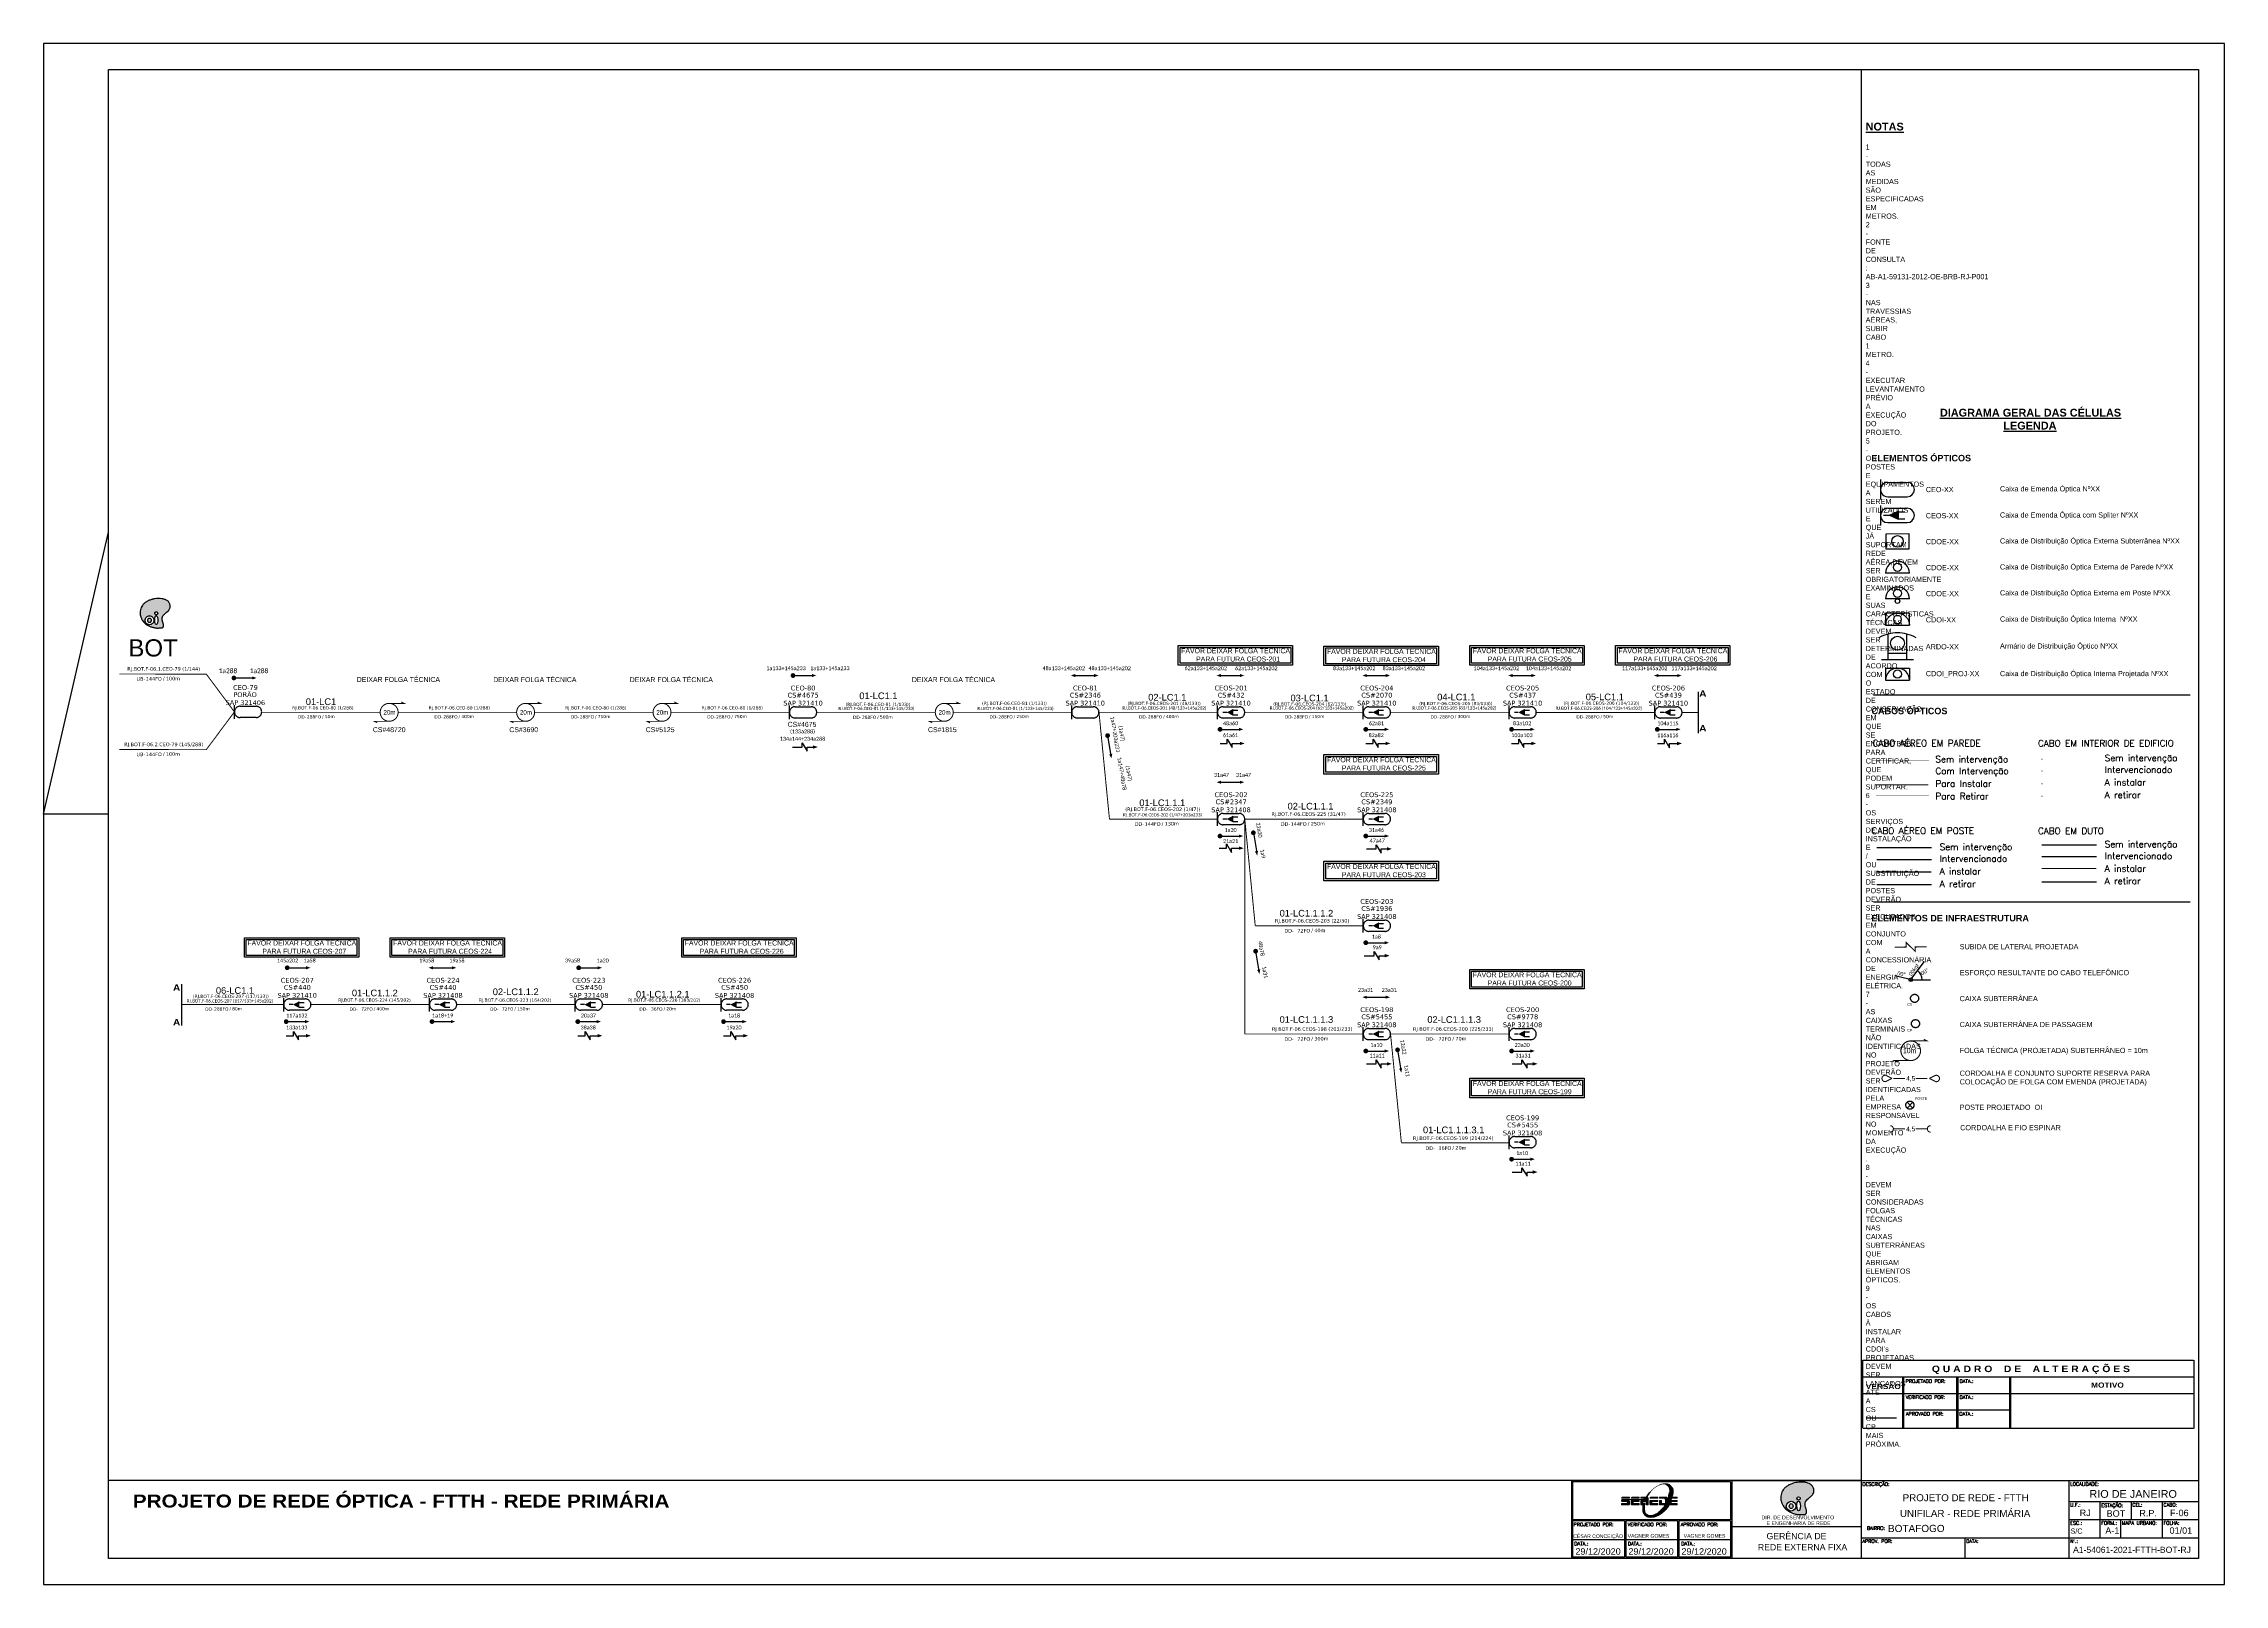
# Paper-space layout 'UN_RP-06' of a CAD drawing. Header units: inches, sheet in millimetres. Extents: x 439 to 1280, y 233 to 827.
# The model-space entities are those that its viewports show. They can reach past a viewport. Long polylines and large blocks are cut down to what shows.
import ezdxf
from ezdxf.enums import TextEntityAlignment as Align

# ---------------------------------------------------------------- set-up
doc = ezdxf.new("R2010")
doc.units = ezdxf.units.IN
doc.header["$MEASUREMENT"] = 0
for name, pattern in [('ARILSUPP', [2.98, 1.42, -0.71, 0.14, -0.71]), ('DIVIDE', [1.25, 0.5, -0.25, 0, -0.25, 0, -0.25]), ('DOT', [0.25, 0, -0.25]), ('PHANTOM2', [1.25, 0.625, -0.125, 0.125, -0.125, 0.125, -0.125])]:
    doc.linetypes.add(name, pattern=pattern)
for name, color, linetype in [('20.4-CEO', 1, 'Continuous'), ('20.4-CEOS', 1, 'Continuous'), ('20.5-CABO AÉREO', 1, 'Continuous'), ('30.4-Selo', 7, 'Continuous'), ('CDO_INTERIOR', 1, 'Continuous'), ('CDO_POSTE', 1, 'Continuous'), ('CEO', 1, 'Continuous'), ('CEO1', 1, 'Continuous'), ('CEOS', 1, 'Continuous'), ('LC1', 3, 'Continuous'), ('MV', 6, 'Continuous'), ('SETA', 7, 'Continuous')]:
    doc.layers.add(name, color=color, linetype=linetype)
doc.layers.add('40.1-ETIQUETAS', color=1, linetype='Continuous', lineweight=20)
doc.layers.get('MV').off()
doc.styles.add('ADESK1', font='romans.shx')
doc.styles.add('ARIAL', font='arial.ttf')
doc.styles.add('HMS', font='', dxfattribs={"height": 0.17})
doc.styles.add('NORMOGRAFO', font='arial.ttf')
doc.styles.add('ROMANS', font='romans.shx')
doc.styles.add('siredit', font='verdana.ttf')
doc.styles.get('HMS').set_extended_font_data('Arial Black')
doc.linetypes.add('FENCELINE1', pattern='A,0.25,-0.1,[133,ltypeshp.shx,S=0.1,R=0,X=-0.1,Y=0],-0.1,1', length=1.45)

# ---------------------------------------------------------------- blocks, each defined once
blk = doc.blocks.new('OI')
h = blk.add_hatch(color=40)
edge = h.paths.add_edge_path()
edge.add_spline(control_points=[(4.35, -0.67), (3.92, -0.99), (3.26, -1.5), (2.81, -2.59), (2.9, -3.5), (3.06, -4.27), (3.31, -4.85), (3.37, -5.39), (3.4, -5.88), (3.2, -6.4), (2.54, -6.61), (1.65, -6.63), (0.55, -6.67), (-0.56, -6.42), (-1.61, -6.14), (-2.77, -5.61), (-3.92, -4.77), (-4.89, -3.7), (-5.34, -2.65), (-5.6, -1.94), (-5.85, -0.96), (-5.71, 0.47), (-5.1, 2.02), (-4.14, 3.02), (-3.3, 3.61), (-2.37, 4.16), (-1.36, 4.44), (-0.56, 4.7), (0.79, 4.85), (2.24, 4.97), (3.79, 4.57), (4.67, 4.21), (5.44, 3.65), (5.76, 2.99), (6.03, 2.21), (6.01, 1.46), (5.72, 0.64), (5.31, 0.08), (4.88, -0.38), (4.51, -0.55), (4.35, -0.67)], knot_values=[0, 0, 0, 0, 1.60434, 2.417191, 3.427595, 4.282808, 4.776746, 5.304182, 5.888771, 6.258406, 6.858137, 7.79129, 8.986195, 10.124242, 11.187857, 12.242908, 13.953784, 15.414161, 16.515391, 17.349188, 17.675853, 19.552021, 21.515531, 22.568638, 23.63245, 24.621084, 25.782718, 26.745347, 27.142653, 29.870543, 31.004649, 31.921532, 32.709589, 33.801391, 34.042471, 35.192333, 35.971461, 36.628871, 37.254359, 37.836911, 37.836911, 37.836911, 37.836911], degree=3, periodic=0)
h.paths.add_polyline_path([(1.13, -0.87, -1), (-0.04, -0.87, -1)], flags=16)
edge = h.paths.add_edge_path(flags=16)
edge.add_ellipse((0.56, -3.59), major_axis=(-0.02, 1.71), ratio=0.361305, start_angle=0, end_angle=360)
h.paths.add_polyline_path([(-0.36, -3.62, -1), (-3.8, -3.62, -1)], flags=16)
edge = h.paths.add_edge_path(flags=0)
edge.add_ellipse((-2.08, -3.62), major_axis=(0, 0.885), ratio=0.758294, start_angle=0, end_angle=360)
at = {"color": 40}
for centre, radius in [((-2.08, -3.62), 1.72), ((0.54, -0.87), 0.587)]:
    blk.add_circle(centre, radius, dxfattribs=at)
blk.add_ellipse((-2.08, -3.62), major_axis=(0, 0.885), ratio=0.758294, start_param=-3.141592653589792, end_param=3.141592653589792, dxfattribs=at)
blk.add_ellipse((0.56, -3.59), major_axis=(-0.02, 1.71), ratio=0.361305, dxfattribs=at)
at = {"color": 40, "start_tangent": (-0.800898, -0.598801), "end_tangent": (-0.800898, -0.598801)}
blk.add_spline([(4.35, -0.67), (3.2, -1.78), (2.9, -2.54), (2.92, -3.55), (3.12, -4.38), (3.28, -4.85), (3.37, -5.37), (3.35, -5.95), (3.2, -6.29), (2.66, -6.55), (1.73, -6.63), (0.54, -6.62), (-0.58, -6.41), (-1.6, -6.11), (-2.56, -5.67), (-3.95, -4.67), (-4.89, -3.56), (-5.37, -2.56), (-5.64, -1.78), (-5.72, -1.46), (-5.63, 0.42), (-4.84, 2.22), (-4.13, 2.99), (-3.27, 3.62), (-2.4, 4.09), (-1.3, 4.47), (-0.37, 4.72), (0.02, 4.77), (2.75, 4.8), (3.85, 4.53), (4.69, 4.16), (5.31, 3.68), (5.85, 2.73), (5.93, 2.5), (5.94, 1.35), (5.67, 0.62), (5.29, 0.08), (4.84, -0.36), (4.35, -0.67)], degree=3, dxfattribs=at)
blk = doc.blocks.new('PDO_PRD')
at = {"color": 1}
blk.add_line((2.5, 0), (-2.5, 0), dxfattribs=at)
blk.add_circle((0, 1.19), 0.862, dxfattribs=at)
blk.add_arc((0, 0), 2.5, 0, 180, dxfattribs=at)
blk = doc.blocks.new('PDO_PST')
at = {"color": 1}
blk.add_line((2.5, 0), (-2.5, 0), dxfattribs=at)
for centre, radius in [((0, 1.19), 0.862), ((0, -0.46), 0.463)]:
    blk.add_circle(centre, radius, dxfattribs=at)
blk.add_arc((0, 0), 2.5, 0, 180, dxfattribs=at)
blk = doc.blocks.new('PDO_EDF')
at = {"color": 1}
for p, q in [((-2.5, 0), (-2.5, 2.5)), ((-2.5, 2.5), (2.5, 2.5)), ((2.5, 0), (-2.5, 0)), ((2.5, 2.5), (2.5, 0))]:
    blk.add_line(p, q, dxfattribs=at)
blk.add_circle((0, 1.19), 0.862, dxfattribs=at)
blk.add_arc((0, 0), 2.5, 0, 180, dxfattribs=at)
blk = doc.blocks.new('PDO_CVP')
at = {"color": 1}
blk.add_lwpolyline([(0, 1.62), (0, -1.62), (-4.72, -1.63), (-4.73, 1.61)], close=True, dxfattribs=at)
blk.add_circle((-2.36, -0.01), 1.21, dxfattribs=at)
blk = doc.blocks.new('A$C78986DF3')
at = {"layer": 'CEOS'}
blk.add_hatch(color=1, dxfattribs=at).paths.add_polyline_path([(0.0118, 0.23968), (0.00838, 0.23812), (0.0118, 0.23657)])
for p, q in [((0.0023, 0.1689), (0.12444, 0.1689)), ((0.0023, 0.08904), (0.12444, 0.08904))]:
    blk.add_line(p, q)
at = {"linetype": 'DOT', "ltscale": 0.1}
blk.add_line((0.06717, 0.14411), (0.08827, 0.14411), dxfattribs=at)
at = {"color": 5, "linetype": 'DOT', "ltscale": 0.1}
blk.add_line((0.06717, 0.13958), (0.08827, 0.13958), dxfattribs=at)
at = {"color": 1, "linetype": 'DOT', "ltscale": 0.1}
blk.add_line((0.06717, 0.13473), (0.08827, 0.13473), dxfattribs=at)
at = {"color": 3, "linetype": 'DOT', "ltscale": 0.1}
blk.add_line((0.06717, 0.12987), (0.08827, 0.12987), dxfattribs=at)
at = {"linetype": 'FENCELINE1', "ltscale": 0.05}
blk.add_line((0.00351, 0.10999), (0.02462, 0.10999), dxfattribs=at)
at = {"ltscale": 0.001}
blk.add_line((0.06717, 0.11107), (0.08827, 0.11107), dxfattribs=at)
at = {"color": 5, "linetype": 'FENCELINE1', "ltscale": 0.05}
blk.add_line((0.00351, 0.10546), (0.02462, 0.10546), dxfattribs=at)
at = {"color": 5, "ltscale": 0.001}
blk.add_line((0.06717, 0.10654), (0.08827, 0.10654), dxfattribs=at)
at = {"color": 3, "linetype": 'FENCELINE1', "ltscale": 0.05}
blk.add_line((0.00351, 0.09575), (0.02462, 0.09575), dxfattribs=at)
at = {"color": 3, "ltscale": 0.001}
blk.add_line((0.06717, 0.09683), (0.08827, 0.09683), dxfattribs=at)
at = {"color": 1}
for p, q in [((0.01591, 0.05924), (0.01044, 0.06051)), ((0.0161, 0.05958), (0.01712, 0.05857)), ((0.01711, 0.05958), (0.01611, 0.05857)), ((0.01732, 0.05907), (0.02421, 0.05907))]:
    blk.add_line(p, q, dxfattribs=at)
at = {"color": 1, "lineweight": -2}
blk.add_line((0.01704, 0.05964), (0.02188, 0.06604), dxfattribs=at)
at = {"color": 0, "linetype": 'DIVIDE', "ltscale": 0.05, "const_width": 0.00008}
blk.add_lwpolyline([(0.02365, 0.14357), (0.00301, 0.14357)], dxfattribs=at)
at = {"color": 5, "linetype": 'DIVIDE', "ltscale": 0.05, "const_width": 0.00008}
blk.add_lwpolyline([(0.02385, 0.13901), (0.00301, 0.13901)], dxfattribs=at)
at = {"color": 1, "linetype": 'DIVIDE', "ltscale": 0.05, "const_width": 0.0004}
blk.add_lwpolyline([(0.02345, 0.13425), (0.00301, 0.13425)], dxfattribs=at)
at = {"color": 3, "linetype": 'DIVIDE', "ltscale": 0.05, "const_width": 0.00008}
blk.add_lwpolyline([(0.0032, 0.13009), (0.02365, 0.13009)], dxfattribs=at)
at = {"color": 1, "linetype": 'Continuous', "lineweight": 40, "ltscale": 0.001, "const_width": 0.0004}
blk.add_lwpolyline([(0.06706, 0.10196), (0.08817, 0.10196)], dxfattribs=at)
at = {"color": 1, "linetype": 'FENCELINE1', "ltscale": 0.05, "const_width": 0.0005}
blk.add_lwpolyline([(0.00351, 0.10061), (0.02462, 0.10061)], dxfattribs=at)
at = {"color": 5, "linetype": 'DIVIDE', "const_width": 0.0004}
blk.add_lwpolyline([(0.02278, 0.07173), (0.01838, 0.07168), (0.01838, 0.06996), (0.01484, 0.07341), (0.01484, 0.07168), (0.01044, 0.07163)], dxfattribs=at)
at = {"color": 1, "const_width": 0.00042}
blk.add_lwpolyline([(0.01661, 0.03546, 1.000012), (0.01661, 0.0279, 0.999978)], format="xyb", close=True, dxfattribs=at)
at = {"color": 1, "const_width": 0.000394}
for points in [[(0.01661, 0.03546), (0.02291, 0.03546), (0.02165, 0.03609)], [(0.01661, 0.0279), (0.01031, 0.0279), (0.01157, 0.02727)]]:
    blk.add_lwpolyline(points, dxfattribs=at)
at = {"const_width": 0.0004}
for points in [[(0.00939, 0.021), (0.00701, 0.02221, 1.175638), (0.0069, 0.01977), (0.00939, 0.021)], [(0.02383, 0.02102), (0.02631, 0.01976, 1.175638), (0.02622, 0.0222), (0.02383, 0.02102)], [(0.0087, 0.00277, -1), (0.0087, 0.0003)], [(0.02425, 0.00278, 1), (0.02425, 0.00031)]]:
    blk.add_lwpolyline(points, format="xyb", dxfattribs=at)
for points in [[(0.00996, 0.021), (0.01446, 0.021)], [(0.01854, 0.02101), (0.02304, 0.02101)], [(0.00996, 0.00153), (0.01446, 0.00153)], [(0.01854, 0.00155), (0.02304, 0.00155)]]:
    blk.add_lwpolyline(points, dxfattribs=at)
at = {"color": 1, "linetype": 'PHANTOM2'}
for points in [[(0.0174, 0.01181), (0.01518, 0.0096)], [(0.0174, 0.0096), (0.01518, 0.01181)]]:
    blk.add_lwpolyline(points, dxfattribs=at)
at = {"color": 1}
blk.add_circle((0.01661, 0.05907), 0.000714, dxfattribs=at)
at = {"color": 5, "linetype": 'PHANTOM2'}
for centre in [(0.01811, 0.05187), (0.01846, 0.04212)]:
    blk.add_circle(centre, 0.00157, dxfattribs=at)
at = {"color": 1, "linetype": 'PHANTOM2'}
blk.add_circle((0.01629, 0.01071), 0.00157, dxfattribs=at)
at = {"color": 7, "lineweight": -2}
blk.add_arc((0.01661, 0.05908), 0.00441, 359.96377, 52.87661, dxfattribs=at)
at = {"layer": 'CDO_INTERIOR', "color": 8}
for p, q in [((0.0069, 0.1792), (0.0161, 0.1792)), ((0.0069, 0.1792), (0.0069, 0.1746)), ((0.0161, 0.1792), (0.0161, 0.1746)), ((0.0069, 0.1746), (0.0161, 0.1746))]:
    blk.add_line(p, q, dxfattribs=at)
blk.add_circle((0.0115, 0.1769), 0.00159, dxfattribs=at)
blk.add_arc((0.0115, 0.1746), 0.0046, 0.02759, 180.02759, dxfattribs=at)
at = {"layer": 'CEO', "color": 1}
for p, q in [((0.00497, 0.25191), (0.00496, 0.24417)), ((0.00773, 0.2508), (0.01527, 0.25079)), ((0.00773, 0.24527), (0.01527, 0.24527))]:
    blk.add_line(p, q, dxfattribs=at)
at = {"layer": 'CEO', "color": 1, "linetype": 'Continuous'}
for p, q in [((0.00792, 0.18502), (0.00792, 0.19235)), ((0.00792, 0.18257), (0.00792, 0.18502)), ((0.00792, 0.18502), (0.0115, 0.18502)), ((0.0115, 0.18502), (0.01509, 0.18502)), ((0.01509, 0.18502), (0.01509, 0.19235)), ((0.01509, 0.18257), (0.01509, 0.18502)), ((0.00536, 0.18257), (0.00792, 0.18257)), ((0.00792, 0.18257), (0.0115, 0.18257)), ((0.0115, 0.18257), (0.01509, 0.18257)), ((0.01509, 0.18257), (0.01765, 0.18257))]:
    blk.add_line(p, q, dxfattribs=at)
at = {"layer": 'CEO', "color": 1}
blk.add_circle((0.0115, 0.18878), 0.00267, dxfattribs=at)
for centre, start, end in [((0.00773, 0.24804), 89.95782, 269.95782), ((0.01527, 0.24803), 269.95782, 89.95782)]:
    blk.add_arc(centre, 0.00276, start, end, dxfattribs=at)
at = {"layer": 'CEO', "color": 1, "linetype": 'Continuous'}
for start, end in [(104.36291, 119.75415), (90, 104.36251), (75.63749, 90), (60.24585, 75.63709)]:
    blk.add_arc((0.0115, 0.17836), 0.01444, start, end, dxfattribs=at)
at = {"layer": 'CEOS', "color": 1}
for p, q in [((0.00496, 0.24191), (0.00497, 0.23417)), ((0.00617, 0.23811), (0.00838, 0.23812)), ((0.00772, 0.24081), (0.01526, 0.24082)), ((0.00774, 0.23528), (0.01528, 0.23529))]:
    blk.add_line(p, q, dxfattribs=at)
for points in [[(0.00838, 0.23812), (0.0118, 0.23968)], [(0.00838, 0.23812), (0.0118, 0.23657)], [(0.0118, 0.23968), (0.0118, 0.23657)], [(0.0118, 0.23946), (0.01439, 0.23947)], [(0.0118, 0.23679), (0.0144, 0.2368)]]:
    blk.add_lwpolyline(points, dxfattribs=at)
for centre, start, end in [((0.00773, 0.23804), 90.12295, 270.12295), ((0.01527, 0.23806), 270.12295, 90.12295)]:
    blk.add_arc(centre, 0.00276, start, end, dxfattribs=at)
at = {"layer": 'CDO_INTERIOR', "color": 1, "xscale": -0.001843199999999712, "yscale": 0.001843199999999712, "zscale": 0.0018431999999997}
blk.add_blockref('PDO_EDF', (0.0115, 0.19573), dxfattribs=at)
at = {"layer": 'CDO_POSTE', "color": 1, "xscale": 0.001843199999999712, "yscale": 0.001843199999999712, "zscale": 0.001843199999999712}
for name, p in [('PDO_PRD', (0.0115, 0.21585)), ('PDO_PST', (0.0115, 0.20585))]:
    blk.add_blockref(name, p, dxfattribs=at)
at = {"layer": 'CEO1', "color": 1, "xscale": 0.001843199999999712, "yscale": 0.001843199999999712, "zscale": 0.001843199999999712}
blk.add_blockref('PDO_CVP', (0.01586, 0.22806), dxfattribs=at)
at = {"color": 7, "lineweight": -2, "style": 'NORMOGRAFO'}
for s, rotation, p in [('00°', 348.19171, (0.01135, 0.0609, 0.10822)), ('00kgf', 52.99999, (0.01684, 0.06038, 0.10822)), ('00°', 32.49215, (0.02103, 0.06067, 0.10822))]:
    blk.add_text(s, height=0.0015, rotation=rotation, dxfattribs=at).set_placement(p)
at = {"color": 5, "style": 'ARIAL'}
for s, p in [('CS', (0.01526, 0.04902)), ('CP', (0.01526, 0.03902))]:
    blk.add_text(s, height=0.001, dxfattribs=at).set_placement(p)
at = {"color": 1}
blk.add_text('10m', height=0.00189, dxfattribs=at).set_placement((0.01364, 0.03074))
at = {"style": 'ARIAL'}
for p in [(0.01661, 0.021), (0.01661, 0.00154)]:
    blk.add_text('4,5', height=0.0018, dxfattribs=at).set_placement(p, align=Align.MIDDLE_CENTER)
at = {"color": 1, "style": 'ARIAL'}
blk.add_text('POSTE', height=0.001, dxfattribs=at).set_placement((0.01825, 0.01272))
at = {"linetype": 'ByBlock', "style": 'ARIAL'}
for s, insert, char_height, width, attachment_point in [('{\\fArial|b1|i0|c0|p34;\\H1.5x;\\L                       DIAGRAMA GERAL DAS CÉLULAS\\P                                            LEGENDA}', (0.00111, 0.27919), 0.002, 0.1232013, 1), ('{\\fArial|b1|i0|c0|p34;ELEMENTOS ÓPTICOS}', (0.00147, 0.26142), 0.0025, 0.1232013, 1), ('CEO-XX', (0.02244, 0.24803), 0.002, 0.0732268, 4), ('Caixa de Emenda Óptica NºXX', (0.05103, 0.24803), 0.002, 0.0732268, 4), ('CEOS-XX', (0.02244, 0.23795), 0.002, 0.0732268, 4), ('Caixa de Emenda Óptica com Spliter NºXX', (0.05103, 0.23795), 0.002, 0.0732268, 4), ('CDOE-XX', (0.02244, 0.22794), 0.002, 0.086699, 4), ('Caixa de Distribuição Óptica Externa Subterrânea NºXX', (0.05103, 0.22794), 0.002, 0.086699, 4), ('CDOE-XX', (0.02244, 0.21792), 0.002, 0.0806851, 4), ('Caixa de Distribuição Óptica Externa de Parede NºXX', (0.05103, 0.21792), 0.002, 0.0806851, 4), ('CDOE-XX', (0.02244, 0.20792), 0.002, 0.0732268, 4), ('Caixa de Distribuição Óptica Externa em Poste NºXX', (0.05103, 0.20792), 0.002, 0.0732268, 4), ('CDOI-XX', (0.02244, 0.19781), 0.002, 0.0732268, 4), ('Caixa de Distribuição Óptica Interna  NºXX', (0.05103, 0.19781), 0.002, 0.0732268, 4), ('ARDO-XX', (0.02244, 0.18743), 0.002, 0.0732268, 4), ('Armário de Distribuição Óptico NºXX', (0.05103, 0.18743), 0.002, 0.0732268, 4), ('CDOI_PROJ-XX', (0.02244, 0.17679), 0.002, 0.0793824, 4), ('Caixa de Distribuição Óptica Interna Projetada NºXX', (0.05103, 0.17679), 0.002, 0.0793824, 4), ('{\\fArial|b1|i0|c0|p34;CABOS ÓPTICOS}', (0.00147, 0.16392), 0.0025, 0.1232013, 1), ('\\pxql;{\\fArial|b1|i0|c0|p34;ELEMENTOS DE INFRAESTRUTURA}', (0.00147, 0.08406), 0.0025, 0.1232013, 1), ('SUBIDA DE LATERAL PROJETADA', (0.03549, 0.0728), 0.002, 0.0732268, 1), ('ESFORÇO RESULTANTE DO CABO TELEFÔNICO ', (0.03549, 0.0628), 0.002, 0.0732268, 1), ('CAIXA SUBTERRÂNEA', (0.03549, 0.0528), 0.002, 0.0732268, 1), ('CAIXA SUBTERRÂNEA DE PASSAGEM', (0.03549, 0.0428), 0.002, 0.0732268, 1), ('FOLGA TÉCNICA (PROJETADA) SUBTERRÂNEO = 10m', (0.03549, 0.0328), 0.002, 0.0919522, 1), ('CORDOALHA E CONJUNTO SUPORTE RESERVA PARA\\PCOLOCAÇÃO DE FOLGA COM EMENDA (PROJETADA)', (0.03549, 0.02403), 0.002, 0.0919522, 1), ('POSTE PROJETADO  OI', (0.03549, 0.0109), 0.002, 0.0732268, 1), ('CORDOALHA E FIO ESPINAR', (0.03567, 0.00303), 0.002, 0.0919522, 1)]:
    blk.add_mtext(s, dxfattribs=dict(at, insert=insert, char_height=char_height, width=width, attachment_point=attachment_point))
at = {"char_height": 0.002489, "attachment_point": 1, "style": 'ADESK1'}
for s, insert, width in [('CABO AÉREO EM PAREDE', (0.0019, 0.15149), 0.0551807), ('CABO EM INTERIOR DE EDIFICIO', (0.06569, 0.15146), 0.0653294), ('Sem intervenção', (0.02613, 0.14532), 0.0551807), ('Sem intervenção', (0.09142, 0.1458), 0.0551807), ('Com Intervenção', (0.02613, 0.14079), 0.0551807), ('Para Instalar', (0.02613, 0.13593), 0.0551807), ('A instalar', (0.09142, 0.13642), 0.0551807), ('Intervencionado', (0.09142, 0.14127), 0.0551807), ('Para Retirar', (0.02613, 0.13108), 0.0551807), ('A retirar', (0.09142, 0.13156), 0.0551807), ('CABO AÉREO EM POSTE', (0.00153, 0.11774), 0.0551807), ('Sem intervenção', (0.02777, 0.11152), 0.0551807), ('CABO EM DUTO', (0.06569, 0.11768), 0.0551807), ('Sem intervenção', (0.09142, 0.11258), 0.0551807), ('A instalar', (0.02777, 0.10213), 0.0551807), ('Intervencionado', (0.02777, 0.10699), 0.0551807), ('A instalar', (0.09142, 0.1032), 0.0551807), ('Intervencionado', (0.09142, 0.10805), 0.0551807), ('A retirar', (0.02777, 0.09728), 0.0551807), ('A retirar', (0.09142, 0.09834), 0.0551807)]:
    blk.add_mtext(s, dxfattribs=dict(at, insert=insert, width=width))
blk = doc.blocks.new('ETIQUETA_RS5F')
at = {"layer": '40.1-ETIQUETAS', "color": 0, "style": 'siredit'}
blk.add_text('/', height=1.5, dxfattribs=at).set_placement((1.55, -1.95), align=Align.MIDDLE_RIGHT)
for tag, p in [('ETIQUETA_R_SECUNDARIA', (1.18, 2.1)), ('ETIQUETA_R_PRIMARIA', (1.18, 4.1)), ('F_ATIVAS/F_MORTAS', (1.11, -4.24))]:
    blk.add_attdef(tag, text='', height=1.5, dxfattribs=at).set_placement(p, align=Align.MIDDLE_CENTER)
for tag, p in [('TIPO_CABO', (-6.62, -2.12)), ('CAP_CABO', (0.37, -2.09))]:
    blk.add_attdef(tag, text='', height=1.5, dxfattribs=at).set_placement(p, align=Align.MIDDLE_RIGHT)
for tag, p in [('FUSÃO_1', (0.82, -8.39)), ('FUSÃO_2', (0.82, -10.6)), ('FUSÃO_3', (0.82, -12.93)), ('FUSÃO_4', (0.82, -15.14)), ('FUSÃO_5', (0.82, -17.16))]:
    blk.add_attdef(tag, text='', height=1.5, dxfattribs=at).set_placement(p, align=Align.CENTER)
blk.add_attdef('METROS', text='', height=1.5, dxfattribs=at).set_placement((2.11, -1.95), align=Align.MIDDLE_LEFT)

msp = doc.modelspace()

# ---------------------------------------------------------------- linework, layer by layer
at = {"color": 5, "ltscale": 9e-07}
for points in [[(474.74, -575.52), (522.99, -575.52), (522.99, -583.73), (474.74, -583.73)], [(475.51, -576.29), (522.22, -576.29), (522.22, -582.96), (475.51, -582.96)], [(536.24, -575.79), (584.49, -575.79), (584.49, -584), (536.24, -584)], [(537.01, -576.55), (583.72, -576.55), (583.72, -583.23), (537.01, -583.23)], [(597.75, -575.52), (646.01, -575.52), (646.01, -583.73), (597.75, -583.73)], [(598.52, -576.29), (645.24, -576.29), (645.24, -582.96), (598.52, -582.96)], [(659.24, -575.52), (707.49, -575.52), (707.49, -583.73), (659.24, -583.73)], [(660, -576.29), (706.72, -576.29), (706.72, -582.96), (660, -582.96)], [(720.74, -575.53), (768.99, -575.53), (768.99, -583.74), (720.74, -583.74)], [(721.5, -576.3), (768.22, -576.3), (768.22, -582.97), (721.5, -582.97)], [(536.24, -621.49), (584.49, -621.49), (584.49, -629.7), (536.24, -629.7)], [(537.01, -622.26), (583.72, -622.26), (583.72, -628.93), (537.01, -628.93)], [(536.24, -666.49), (584.49, -666.49), (584.49, -674.71), (536.24, -674.71)], [(537.01, -667.26), (583.72, -667.26), (583.72, -673.94), (537.01, -673.94)]]:
    msp.add_lwpolyline(points, close=True, dxfattribs=at)
at = {"color": 3, "ltscale": 9e-07}
for points in [[(782.24, -575.53), (830.49, -575.53), (830.49, -583.74), (782.24, -583.74)], [(783, -576.3), (829.72, -576.3), (829.72, -582.97), (783, -582.97)], [(905.24, -575.53), (953.49, -575.53), (953.49, -583.74), (905.24, -583.74)], [(906, -576.3), (952.72, -576.3), (952.72, -582.97), (906, -582.97)], [(597.74, -712.15), (645.99, -712.15), (645.99, -720.37), (597.74, -720.37)], [(598.51, -712.92), (645.22, -712.92), (645.22, -719.6), (598.51, -719.6)], [(597.75, -758.01), (646.01, -758.01), (646.01, -766.23), (597.75, -766.23)], [(598.52, -758.78), (645.24, -758.78), (645.24, -765.46), (598.52, -765.46)]]:
    msp.add_lwpolyline(points, close=True, dxfattribs=at)
at = {"color": 5}
for points, const_width in [([(75.86, -589.2, 1), (76.86, -589.2, 1)], 1), ([(141.86, -599.91, 1.000012), (141.86, -607.47, 0.999978)], 0.42), ([(199.42, -599.91, 1.000012), (199.42, -607.47, 0.999978)], 0.42), ([(256.98, -599.91, 1.000012), (256.98, -607.47, 0.999978)], 0.42), ([(376.04, -599.91, 1.000012), (376.04, -607.47, 0.999978)], 0.42)]:
    msp.add_lwpolyline(points, format="xyb", close=True, dxfattribs=dict(at, const_width=const_width))
at = {"color": 7, "const_width": 1}
for points in [[(311.73, -588.16, 1), (312.73, -588.16, 1)], [(738.29, -588.19, 1), (739.29, -588.18, 1)], [(861.29, -588.19, 1), (862.29, -588.18, 1)], [(444.87, -613, 1), (445.03, -613.99, 1)], [(491.88, -610.86, 1), (492.88, -610.86, 1)], [(553.38, -610.86, 1), (554.38, -610.86, 1)], [(614.88, -610.86, 1), (615.88, -610.86, 1)], [(676.38, -610.87, 1), (677.38, -610.87, 1)], [(737.88, -610.89, 1), (738.88, -610.88, 1)], [(799.38, -610.89, 1), (800.38, -610.88, 1)], [(860.88, -610.89, 1), (861.88, -610.88, 1)], [(922.38, -610.89, 1), (923.38, -610.88, 1)], [(491.88, -655.87, 1), (492.88, -655.86, 1)], [(506.37, -653.98, 1), (506.53, -654.97, 1)], [(553.38, -655.87, 1), (554.38, -655.86, 1)], [(507.32, -703.93, 1), (507.48, -704.92, 1)], [(553.38, -700.87, 1), (554.38, -700.86, 1)], [(567.18, -745.54, 1), (567.35, -746.52, 1)], [(553.38, -746.53, 1), (554.38, -746.52, 1)], [(614.88, -746.53, 1), (615.88, -746.52, 1)], [(614.88, -792.15, 1), (615.88, -792.15, 1)]]:
    msp.add_lwpolyline(points, format="xyb", close=True, dxfattribs=at)
at = {"color": 7}
for points in [[(312.23, -588.16), (320.21, -588.16)], [(431.29, -588.16), (439.27, -588.16)], [(492.79, -588.16), (500.77, -588.16)], [(554.29, -588.16), (562.27, -588.16)], [(615.79, -588.16), (623.77, -588.16)], [(677.29, -588.17), (685.27, -588.17)], [(738.79, -588.19), (746.77, -588.19)], [(800.29, -588.19), (808.27, -588.19)], [(861.79, -588.19), (869.77, -588.19)], [(492.38, -610.86), (500.36, -610.86)], [(495.44, -616.81), (495.44, -615.04), (497.55, -618.58), (497.55, -616.81)], [(553.88, -610.86), (561.86, -610.86)], [(556.94, -616.81), (556.94, -615.04), (559.05, -618.58), (559.05, -616.81)], [(615.38, -610.86), (623.36, -610.86)], [(618.44, -616.81), (618.44, -615.04), (620.55, -618.58), (620.55, -616.81)], [(676.88, -610.87), (684.86, -610.87)], [(679.94, -616.82), (679.94, -615.05), (682.05, -618.59), (682.05, -616.82)], [(738.38, -610.88), (746.36, -610.88)], [(741.44, -616.83), (741.44, -615.07), (743.55, -618.6), (743.55, -616.83)], [(799.88, -610.88), (807.86, -610.88)], [(861.38, -610.88), (869.36, -610.88)], [(864.44, -616.83), (864.44, -615.07), (866.55, -618.6), (866.55, -616.83)], [(922.88, -610.88), (930.86, -610.88)], [(925.94, -616.83), (925.94, -615.07), (928.05, -618.6), (928.05, -616.83)], [(316.12, -618.35), (316.12, -616.58), (318.24, -620.11), (318.24, -618.35)], [(492.79, -633.17), (500.77, -633.17)], [(492.38, -655.86), (500.36, -655.86)], [(495.05, -660.98), (495.05, -659.21), (497.17, -662.74), (497.17, -660.98)], [(553.88, -655.86), (561.86, -655.86)], [(558.27, -661.3), (558.27, -659.53), (560.39, -663.06), (560.39, -661.3)], [(553.88, -700.87), (561.86, -700.87)], [(557.35, -706.32), (557.35, -704.56), (559.46, -708.09), (559.47, -706.32)], [(554.29, -723.83), (562.27, -723.83)], [(553.88, -746.53), (561.86, -746.53)], [(558.27, -751.96), (558.27, -750.19), (560.39, -753.72), (560.39, -751.96)], [(615.38, -746.53), (623.36, -746.53)], [(619.77, -751.96), (619.77, -750.19), (621.89, -753.72), (621.89, -751.96)], [(615.38, -792.15), (623.36, -792.15)], [(619.77, -797.58), (619.77, -795.81), (621.89, -799.35), (621.89, -797.58)]]:
    msp.add_lwpolyline(points, dxfattribs=at)
at = {"color": 5, "const_width": 0.394}
for points in [[(141.86, -599.91), (148.16, -599.91), (146.9, -599.28)], [(199.42, -599.91), (205.72, -599.91), (204.46, -599.28)], [(256.98, -599.91), (263.28, -599.91), (262.02, -599.28)], [(376.04, -599.91), (382.34, -599.91), (381.08, -599.28)], [(141.86, -607.47), (135.56, -607.47), (136.82, -608.1)], [(199.42, -607.47), (193.12, -607.47), (194.38, -608.1)], [(256.98, -607.47), (250.68, -607.47), (251.94, -608.1)], [(376.04, -607.47), (369.74, -607.47), (371, -608.1)]]:
    msp.add_lwpolyline(points, dxfattribs=at)
at = {"layer": '20.4-CEO', "color": 5}
for p, q in [((78.98, -601.11), (85.69, -601.11)), ((85.69, -605.89), (78.98, -605.89))]:
    msp.add_line(p, q, dxfattribs=at)
at = {"layer": '20.4-CEO', "color": 5, "const_width": 0.4}
for points in [[(28.09, -587.51), (64.71, -587.56), (76.58, -603.5)], [(28.09, -619.41), (64.71, -619.43), (76.58, -603.5)]]:
    msp.add_lwpolyline(points, dxfattribs=at)
at = {"layer": '20.4-CEO', "color": 5}
msp.add_lwpolyline([(76.58, -606.38), (76.58, -600.61)], dxfattribs=at)
for centre, start, end in [((78.98, -603.5), 90, 270), ((85.69, -603.5), 270, 90)]:
    msp.add_arc(centre, 2.39, start, end, dxfattribs=at)
at = {"layer": '20.4-CEOS', "color": 5}
for p, q in [((313.15, -601.3), (319.86, -601.3)), ((319.86, -606.09), (313.15, -606.09)), ((432.21, -601.3), (438.92, -601.3)), ((438.92, -606.09), (432.21, -606.09)), ((493.71, -601.3), (500.42, -601.3)), ((500.42, -606.09), (493.71, -606.09)), ((555.21, -601.3), (561.92, -601.3)), ((561.92, -606.09), (555.21, -606.09)), ((616.71, -601.3), (623.42, -601.3)), ((623.42, -606.09), (616.71, -606.09)), ((678.21, -601.31), (684.92, -601.31)), ((684.92, -606.1), (678.21, -606.1)), ((739.71, -601.33), (746.42, -601.33)), ((746.42, -606.11), (739.71, -606.11)), ((493.71, -646.31), (500.42, -646.31)), ((500.42, -651.09), (493.71, -651.09)), ((555.21, -646.31), (561.92, -646.31)), ((561.92, -651.09), (555.21, -651.09)), ((555.21, -691.31), (561.92, -691.31)), ((561.92, -696.1), (555.21, -696.1))]:
    msp.add_line(p, q, dxfattribs=at)
at = {"layer": '20.4-CEOS', "color": 8}
for p, q in [((801.21, -601.33), (807.92, -601.33)), ((807.92, -606.11), (801.21, -606.11)), ((924.21, -601.33), (930.92, -601.33)), ((930.92, -606.11), (924.21, -606.11)), ((616.71, -736.97), (623.42, -736.97)), ((623.42, -741.76), (616.71, -741.76)), ((616.71, -782.59), (623.42, -782.59)), ((623.42, -787.38), (616.71, -787.38))]:
    msp.add_line(p, q, dxfattribs=at)
at = {"layer": '20.4-CEOS', "color": 1}
for p, q in [((862.71, -601.33), (869.42, -601.33)), ((869.42, -606.11), (862.71, -606.11)), ((555.21, -736.97), (561.92, -736.97)), ((561.92, -741.76), (555.21, -741.76))]:
    msp.add_line(p, q, dxfattribs=at)
at = {"layer": '20.4-CEOS', "color": 5}
for points in [[(310.76, -606.58), (310.76, -600.81)], [(429.82, -606.58), (429.82, -600.81)], [(491.32, -606.58), (491.32, -600.81)], [(495.21, -603.69), (493.6, -603.69)], [(497.86, -602.74), (499.9, -602.74)], [(497.86, -604.74), (499.9, -604.74)], [(552.82, -606.58), (552.82, -600.81)], [(556.71, -603.69), (555.1, -603.69)], [(559.36, -602.74), (561.4, -602.74)], [(559.36, -604.74), (561.4, -604.74)], [(614.32, -606.58), (614.32, -600.81)], [(618.21, -603.69), (616.6, -603.69)], [(620.86, -602.74), (622.9, -602.74)], [(620.86, -604.74), (622.9, -604.74)], [(675.82, -606.59), (675.82, -600.82)], [(679.71, -603.71), (678.1, -603.71)], [(682.36, -602.76), (684.4, -602.76)], [(682.36, -604.75), (684.4, -604.75)], [(737.32, -606.6), (737.32, -600.83)], [(741.21, -603.72), (739.6, -603.72)], [(743.86, -602.77), (745.9, -602.77)], [(743.86, -604.76), (745.9, -604.76)], [(491.32, -651.58), (491.32, -645.81)], [(495.21, -648.7), (493.6, -648.7)], [(497.86, -647.75), (499.9, -647.75)], [(497.86, -649.74), (499.9, -649.74)], [(552.82, -651.58), (552.82, -645.81)], [(556.71, -648.7), (555.1, -648.7)], [(559.36, -647.75), (561.4, -647.75)], [(559.36, -649.74), (561.4, -649.74)], [(552.82, -696.59), (552.82, -690.82)], [(556.71, -693.7), (555.1, -693.7)], [(559.36, -692.75), (561.4, -692.75)], [(559.36, -694.74), (561.4, -694.74)]]:
    msp.add_lwpolyline(points, dxfattribs=at)
for points in [[(495.21, -603.69, 0, 2.95, 0), (497.98, -603.69, 2.95, 2.95, 0)], [(556.71, -603.69, 0, 2.95, 0), (559.48, -603.69, 2.95, 2.95, 0)], [(618.21, -603.69, 0, 2.95, 0), (620.98, -603.69, 2.95, 2.95, 0)], [(679.71, -603.71, 0, 2.95, 0), (682.48, -603.71, 2.95, 2.95, 0)], [(741.21, -603.72, 0, 2.95, 0), (743.98, -603.72, 2.95, 2.95, 0)], [(495.21, -648.7, 0, 2.95, 0), (497.98, -648.7, 2.95, 2.95, 0)], [(556.71, -648.7, 0, 2.95, 0), (559.48, -648.7, 2.95, 2.95, 0)], [(556.71, -693.7, 0, 2.95, 0), (559.48, -693.7, 2.95, 2.95, 0)]]:
    msp.add_lwpolyline(points, format="xyseb", dxfattribs=at)
at = {"layer": '20.4-CEOS', "color": 8}
for points in [[(798.82, -606.6), (798.82, -600.83)], [(802.71, -603.72), (801.1, -603.72)], [(805.36, -602.77), (807.4, -602.77)], [(805.36, -604.76), (807.4, -604.76)], [(921.82, -606.6), (921.82, -600.83)], [(925.71, -603.72), (924.1, -603.72)], [(928.36, -602.77), (930.4, -602.77)], [(928.36, -604.76), (930.4, -604.76)], [(614.32, -742.25), (614.32, -736.48)], [(618.21, -739.36), (616.6, -739.36)], [(620.86, -738.41), (622.9, -738.41)], [(620.86, -740.4), (622.9, -740.4)], [(614.32, -787.87), (614.32, -782.1)], [(618.21, -784.98), (616.6, -784.98)], [(620.86, -784.03), (622.9, -784.03)], [(620.86, -786.03), (622.9, -786.03)]]:
    msp.add_lwpolyline(points, dxfattribs=at)
for points in [[(802.71, -603.72, 0, 2.95, 0), (805.48, -603.72, 2.95, 2.95, 0)], [(925.71, -603.72, 0, 2.95, 0), (928.48, -603.72, 2.95, 2.95, 0)], [(618.21, -739.36, 0, 2.95, 0), (620.98, -739.36, 2.95, 2.95, 0)], [(618.21, -784.98, 0, 2.95, 0), (620.98, -784.98, 2.95, 2.95, 0)]]:
    msp.add_lwpolyline(points, format="xyseb", dxfattribs=at)
at = {"layer": '20.4-CEOS', "color": 1}
for points in [[(860.32, -606.6), (860.32, -600.83)], [(864.21, -603.72), (862.6, -603.72)], [(866.86, -602.77), (868.9, -602.77)], [(866.86, -604.76), (868.9, -604.76)], [(552.82, -742.25), (552.82, -736.48)], [(556.71, -739.36), (555.1, -739.36)], [(559.36, -738.41), (561.4, -738.41)], [(559.36, -740.4), (561.4, -740.4)]]:
    msp.add_lwpolyline(points, dxfattribs=at)
for points in [[(864.21, -603.72, 0, 2.95, 0), (866.98, -603.72, 2.95, 2.95, 0)], [(556.71, -739.36, 0, 2.95, 0), (559.48, -739.36, 2.95, 2.95, 0)]]:
    msp.add_lwpolyline(points, format="xyseb", dxfattribs=at)
at = {"layer": '20.4-CEOS', "color": 5}
for centre, start, end in [((313.15, -603.69), 90, 270), ((319.86, -603.69), 270, 90), ((432.21, -603.69), 90, 270), ((438.92, -603.69), 270, 90), ((493.71, -603.69), 90, 270), ((500.42, -603.69), 270, 90), ((555.21, -603.69), 90, 270), ((561.92, -603.69), 270, 90), ((616.71, -603.69), 90, 270), ((623.42, -603.69), 270, 90), ((678.21, -603.71), 90, 270), ((684.92, -603.71), 270, 90), ((739.71, -603.72), 90, 270), ((746.42, -603.72), 270, 90), ((493.71, -648.7), 90, 270), ((500.42, -648.7), 270, 90), ((555.21, -648.7), 90, 270), ((561.92, -648.7), 270, 90), ((555.21, -693.7), 90, 270), ((561.92, -693.7), 270, 90)]:
    msp.add_arc(centre, 2.39, start, end, dxfattribs=at)
at = {"layer": '20.4-CEOS', "color": 8}
for centre, start, end in [((801.21, -603.72), 90, 270), ((807.92, -603.72), 270, 90), ((924.21, -603.72), 90, 270), ((930.92, -603.72), 270, 90), ((616.71, -739.36), 90, 270), ((623.42, -739.36), 270, 90), ((616.71, -784.98), 90, 270), ((623.42, -784.98), 270, 90)]:
    msp.add_arc(centre, 2.39, start, end, dxfattribs=at)
at = {"layer": '20.4-CEOS', "color": 1}
for centre, start, end in [((862.71, -603.72), 90, 270), ((869.42, -603.72), 270, 90), ((555.21, -739.36), 90, 270), ((561.92, -739.36), 270, 90)]:
    msp.add_arc(centre, 2.39, start, end, dxfattribs=at)
at = {"layer": '20.5-CABO AÉREO', "color": 5, "ltscale": 8, "const_width": 0.4}
for points in [[(88.08, -603.69), (138.08, -603.69)], [(145.64, -603.69), (195.64, -603.69)], [(203.2, -603.69), (253.2, -603.69)], [(260.76, -603.69), (310.76, -603.69)], [(322.26, -603.69), (372.26, -603.69)], [(379.82, -603.69), (429.82, -603.69)], [(441.32, -603.69), (491.32, -603.69)], [(441.32, -603.69), (445.74, -648.7)], [(502.82, -603.69), (552.82, -603.69)], [(564.32, -603.69), (614.32, -603.69)], [(625.82, -603.71), (675.82, -603.71)], [(687.32, -603.72), (737.32, -603.72)], [(445.74, -648.7), (491.32, -648.7)], [(502.82, -648.7), (507.24, -693.7)], [(502.82, -648.7), (552.82, -648.7)], [(507.24, -693.7), (552.82, -693.7)]]:
    msp.add_lwpolyline(points, dxfattribs=at)
at = {"layer": '20.5-CABO AÉREO', "color": 1, "ltscale": 8, "const_width": 0.4}
for points in [[(748.82, -603.72), (798.82, -603.72)], [(810.32, -603.72), (860.32, -603.72)], [(871.82, -603.72), (921.82, -603.72)], [(502.82, -648.7), (502.82, -739.36)], [(502.82, -739.36), (552.82, -739.36)], [(564.32, -739.36), (568.89, -785.2)], [(564.32, -739.36), (614.32, -739.36)], [(568.89, -785.2), (614.33, -785.2)]]:
    msp.add_lwpolyline(points, dxfattribs=at)
at = {"layer": 'SETA', "color": 5}
msp.add_lwpolyline([(76.36, -589.2), (85.06, -589.2)], dxfattribs=at)
at = {"layer": 'SETA', "color": 7}
for points in [[(444.95, -613.49), (446.35, -621.98)], [(311.97, -618.35), (316.12, -618.35)], [(318.24, -618.35), (321.43, -618.35)], [(492.38, -616.81), (495.44, -616.81)], [(497.55, -616.81), (500.74, -616.81)], [(553.88, -616.81), (556.94, -616.81)], [(559.05, -616.81), (562.24, -616.81)], [(615.38, -616.81), (618.44, -616.81)], [(620.55, -616.81), (623.74, -616.81)], [(676.88, -616.82), (679.94, -616.82)], [(682.05, -616.82), (685.24, -616.82)], [(738.38, -616.83), (741.44, -616.83)], [(743.55, -616.83), (746.74, -616.83)], [(861.38, -616.83), (864.44, -616.83)], [(866.55, -616.83), (869.74, -616.83)], [(922.88, -616.83), (925.94, -616.83)], [(928.05, -616.83), (931.24, -616.83)], [(491.99, -660.98), (495.05, -660.98)], [(497.17, -660.98), (500.36, -660.98)], [(506.45, -654.47), (507.85, -662.96)], [(554.13, -661.3), (558.27, -661.3)], [(560.39, -661.3), (563.58, -661.3)], [(507.4, -704.42), (508.8, -712.91)], [(553.2, -706.32), (557.35, -706.32)], [(559.47, -706.32), (562.66, -706.32)], [(554.13, -751.96), (558.27, -751.96)], [(560.39, -751.96), (563.58, -751.96)], [(567.26, -746.03), (568.67, -754.51)], [(615.63, -751.96), (619.77, -751.96)], [(621.89, -751.96), (625.08, -751.96)], [(615.63, -797.58), (619.77, -797.58)], [(621.89, -797.58), (625.08, -797.58)]]:
    msp.add_lwpolyline(points, dxfattribs=at)
at = {"layer": 'SETA', "color": 5}
msp.add_solid([(84.1, -588.53), (85.94, -589.19), (84.11, -589.87)], dxfattribs=at)
at = {"layer": 'SETA', "color": 7}
for points in [[(320.21, -587.5), (322.05, -588.15), (320.22, -588.83)], [(431.3, -588.83), (429.46, -588.17), (431.29, -587.5)], [(439.27, -587.5), (441.11, -588.15), (439.28, -588.83)], [(500.77, -587.5), (502.61, -588.15), (500.78, -588.83)], [(554.3, -588.83), (552.46, -588.17), (554.29, -587.5)], [(562.27, -587.5), (564.11, -588.15), (562.28, -588.83)], [(615.8, -588.83), (613.96, -588.17), (615.79, -587.5)], [(623.77, -587.5), (625.61, -588.15), (623.78, -588.83)], [(677.3, -588.84), (675.46, -588.18), (677.29, -587.51)], [(685.27, -587.51), (687.11, -588.16), (685.28, -588.84)], [(746.77, -587.52), (748.61, -588.18), (746.78, -588.85)], [(800.3, -588.85), (798.46, -588.2), (800.29, -587.52)], [(808.27, -587.52), (810.11, -588.18), (808.28, -588.85)], [(869.77, -587.52), (871.61, -588.18), (869.78, -588.85)], [(500.36, -610.19), (502.19, -610.85), (500.36, -611.53)], [(500.74, -616.08), (502.76, -616.81), (500.74, -617.54)], [(561.86, -610.19), (563.69, -610.85), (561.86, -611.53)], [(562.24, -616.08), (564.26, -616.81), (562.24, -617.54)], [(623.36, -610.19), (625.19, -610.85), (623.36, -611.53)], [(623.74, -616.08), (625.76, -616.81), (623.74, -617.54)], [(684.86, -610.2), (686.69, -610.86), (684.86, -611.54)], [(685.24, -616.09), (687.26, -616.82), (685.24, -617.56)], [(746.36, -610.22), (748.19, -610.87), (746.36, -611.55)], [(746.74, -616.1), (748.76, -616.83), (746.74, -617.57)], [(807.86, -610.22), (809.69, -610.87), (807.86, -611.55)], [(869.36, -610.22), (871.19, -610.87), (869.36, -611.55)], [(869.74, -616.1), (871.76, -616.83), (869.74, -617.57)], [(930.86, -610.22), (932.69, -610.87), (930.86, -611.55)], [(931.24, -616.1), (933.26, -616.83), (931.24, -617.57)], [(320.67, -617.6), (322.69, -618.33), (320.67, -619.06)], [(446.91, -621.18), (446.55, -623.1), (445.6, -621.4)], [(492.8, -633.83), (490.96, -633.18), (492.79, -632.5)], [(500.77, -632.5), (502.61, -633.16), (500.78, -633.83)], [(500.36, -655.2), (502.19, -655.85), (500.36, -656.53)], [(500.36, -660.25), (502.38, -660.98), (500.36, -661.71)], [(508.41, -662.16), (508.05, -664.08), (507.1, -662.38)], [(561.86, -655.2), (563.69, -655.85), (561.86, -656.53)], [(562.82, -660.55), (564.84, -661.28), (562.82, -662.02)], [(561.86, -700.2), (563.69, -700.86), (561.86, -701.53)], [(561.9, -705.58), (563.91, -706.31), (561.9, -707.04)], [(509.36, -712.11), (509, -714.03), (508.04, -712.33)], [(554.3, -724.5), (552.46, -723.84), (554.29, -723.16)], [(562.27, -723.16), (564.11, -723.82), (562.28, -724.5)], [(561.86, -745.86), (563.69, -746.52), (561.86, -747.19)], [(562.82, -751.21), (564.84, -751.95), (562.82, -752.68)], [(569.22, -753.72), (568.86, -755.64), (567.91, -753.94)], [(623.36, -745.86), (625.19, -746.52), (623.36, -747.19)], [(624.32, -751.21), (626.34, -751.95), (624.32, -752.68)], [(623.36, -791.48), (625.19, -792.14), (623.36, -792.82)], [(624.32, -796.83), (626.34, -797.57), (624.32, -798.3)]]:
    msp.add_solid(points, dxfattribs=at)
at = {"layer": 'SETA', "color": 8}
msp.add_solid([(492.8, -588.83), (490.96, -588.17), (492.79, -587.5)], dxfattribs=at)

# ---------------------------------------------------------------- block references
at = {"color": 5, "xscale": 1.080298785824793, "yscale": 1.080298769640649, "zscale": 1.080298775555462, "rotation": 0.1532885625447551}
msp.add_blockref('OI', (42.99, -560.96), dxfattribs=at)
at = {"layer": '40.1-ETIQUETAS', "color": 7}
ref = msp.add_blockref('ETIQUETA_RS5F', (45.57, -587.48), dxfattribs=at)
ref.add_attrib('ETIQUETA_R_SECUNDARIA', 'RJ.BOT.F-06.1.CEO-79 (1/144)', dxfattribs={"color": 0, "height": 1.5, "style": 'siredit'}).set_placement((46.75, -585.38), align=Align.MIDDLE_CENTER)
ref.add_attrib('TIPO_CABO', 'UB-', dxfattribs={"color": 0, "height": 1.5, "style": 'siredit'}).set_placement((38.95, -589.6), align=Align.MIDDLE_RIGHT)
ref.add_attrib('CAP_CABO', '144FO', dxfattribs={"color": 0, "height": 1.5, "style": 'siredit'}).set_placement((45.93, -589.58), align=Align.MIDDLE_RIGHT)
ref.add_attrib('METROS', '100m', dxfattribs={"color": 0, "height": 1.5, "style": 'siredit'}).set_placement((47.68, -589.44), align=Align.MIDDLE_LEFT)
ref = msp.add_blockref('ETIQUETA_RS5F', (112.82, -603.69), dxfattribs=dict(at, xscale=0.9000000000000057, yscale=0.8999999999999773, zscale=0.9))
ref.add_attrib('ETIQUETA_R_SECUNDARIA', 'RJ.BOT.F-06.CEO-80 (1/288)', dxfattribs={"color": 0, "height": 1.35, "style": 'siredit'}).set_placement((113.91, -601.8), align=Align.MIDDLE_CENTER)
ref.add_attrib('TIPO_CABO', 'DD-', dxfattribs={"color": 0, "height": 1.35, "style": 'siredit'}).set_placement((106.89, -605.6), align=Align.MIDDLE_RIGHT)
ref.add_attrib('CAP_CABO', '288FO', dxfattribs={"color": 0, "height": 1.35, "style": 'siredit'}).set_placement((113.18, -605.58), align=Align.MIDDLE_RIGHT)
ref.add_attrib('METROS', '50m', dxfattribs={"color": 0, "height": 1.35, "style": 'siredit'}).set_placement((114.75, -605.45), align=Align.MIDDLE_LEFT)
ref = msp.add_blockref('ETIQUETA_RS5F', (170.38, -603.69), dxfattribs=dict(at, xscale=0.9000000000000057, yscale=0.8999999999999773, zscale=0.9))
ref.add_attrib('ETIQUETA_R_SECUNDARIA', 'RJ.BOT.F-06.CEO-80 (1/288)', dxfattribs={"color": 0, "height": 1.35, "style": 'siredit'}).set_placement((171.47, -601.8), align=Align.MIDDLE_CENTER)
ref.add_attrib('TIPO_CABO', 'DD-', dxfattribs={"color": 0, "height": 1.35, "style": 'siredit'}).set_placement((164.45, -605.6), align=Align.MIDDLE_RIGHT)
ref.add_attrib('CAP_CABO', '288FO', dxfattribs={"color": 0, "height": 1.35, "style": 'siredit'}).set_placement((170.74, -605.58), align=Align.MIDDLE_RIGHT)
ref.add_attrib('METROS', '400m', dxfattribs={"color": 0, "height": 1.35, "style": 'siredit'}).set_placement((172.31, -605.45), align=Align.MIDDLE_LEFT)
ref = msp.add_blockref('ETIQUETA_RS5F', (227.94, -603.69), dxfattribs=dict(at, xscale=0.9000000000000057, yscale=0.8999999999999773, zscale=0.9))
ref.add_attrib('ETIQUETA_R_SECUNDARIA', 'RJ.BOT.F-06.CEO-80 (1/288)', dxfattribs={"color": 0, "height": 1.35, "style": 'siredit'}).set_placement((229.03, -601.8), align=Align.MIDDLE_CENTER)
ref.add_attrib('TIPO_CABO', 'DD-', dxfattribs={"color": 0, "height": 1.35, "style": 'siredit'}).set_placement((222.01, -605.6), align=Align.MIDDLE_RIGHT)
ref.add_attrib('CAP_CABO', '288FO', dxfattribs={"color": 0, "height": 1.35, "style": 'siredit'}).set_placement((228.3, -605.58), align=Align.MIDDLE_RIGHT)
ref.add_attrib('METROS', '750m', dxfattribs={"color": 0, "height": 1.35, "style": 'siredit'}).set_placement((229.87, -605.45), align=Align.MIDDLE_LEFT)
ref = msp.add_blockref('ETIQUETA_RS5F', (285.5, -603.69), dxfattribs=dict(at, xscale=0.9000000000000057, yscale=0.8999999999999773, zscale=0.9))
ref.add_attrib('ETIQUETA_R_SECUNDARIA', 'RJ.BOT.F-06.CEO-80 (1/288)', dxfattribs={"color": 0, "height": 1.35, "style": 'siredit'}).set_placement((286.59, -601.8), align=Align.MIDDLE_CENTER)
ref.add_attrib('TIPO_CABO', 'DD-', dxfattribs={"color": 0, "height": 1.35, "style": 'siredit'}).set_placement((279.57, -605.6), align=Align.MIDDLE_RIGHT)
ref.add_attrib('CAP_CABO', '288FO', dxfattribs={"color": 0, "height": 1.35, "style": 'siredit'}).set_placement((285.86, -605.58), align=Align.MIDDLE_RIGHT)
ref.add_attrib('METROS', '750m', dxfattribs={"color": 0, "height": 1.35, "style": 'siredit'}).set_placement((287.43, -605.45), align=Align.MIDDLE_LEFT)
at = {"layer": '40.1-ETIQUETAS', "color": 5}
ref = msp.add_blockref('ETIQUETA_RS5F', (347, -603.89), dxfattribs=dict(at, xscale=0.9000000000000057, yscale=0.8999999999999773, zscale=0.9))
ref.add_attrib('ETIQUETA_R_SECUNDARIA', '(RJ.BOT.F-06.CEO-81 (1/133))', dxfattribs={"color": 0, "height": 1.35, "style": 'siredit'}).set_placement((348.09, -600.34), align=Align.MIDDLE_CENTER)
ref.add_attrib('TIPO_CABO', 'DD-', dxfattribs={"color": 0, "height": 1.35, "style": 'siredit'}).set_placement((341.07, -605.79), align=Align.MIDDLE_RIGHT)
ref.add_attrib('CAP_CABO', '288FO', dxfattribs={"color": 0, "height": 1.35, "style": 'siredit'}).set_placement((347.36, -605.77), align=Align.MIDDLE_RIGHT)
ref.add_attrib('METROS', '500m', dxfattribs={"color": 0, "height": 1.35, "style": 'siredit'}).set_placement((348.93, -605.65), align=Align.MIDDLE_LEFT)
ref = msp.add_blockref('ETIQUETA_RS5F', (404.56, -603.69), dxfattribs=dict(at, xscale=0.9000000000000057, yscale=0.8999999999999773, zscale=0.9))
ref.add_attrib('ETIQUETA_R_SECUNDARIA', '(RJ.BOT.F-06.CEO-81 (1/133))', dxfattribs={"color": 0, "height": 1.35, "style": 'siredit'}).set_placement((405.65, -599.89), align=Align.MIDDLE_CENTER)
ref.add_attrib('TIPO_CABO', 'DD-', dxfattribs={"color": 0, "height": 1.35, "style": 'siredit'}).set_placement((398.63, -605.6), align=Align.MIDDLE_RIGHT)
ref.add_attrib('CAP_CABO', '288FO', dxfattribs={"color": 0, "height": 1.35, "style": 'siredit'}).set_placement((404.92, -605.58), align=Align.MIDDLE_RIGHT)
ref.add_attrib('METROS', '250m', dxfattribs={"color": 0, "height": 1.35, "style": 'siredit'}).set_placement((406.49, -605.45), align=Align.MIDDLE_LEFT)
ref = msp.add_blockref('ETIQUETA_RS5F', (467.65, -603.69), dxfattribs=dict(at, xscale=0.9000000000000057, yscale=0.8999999999999773, zscale=0.9))
ref.add_attrib('ETIQUETA_R_SECUNDARIA', '(RJ.BOT.F-06.CEOS-201 (48/133))', dxfattribs={"color": 0, "height": 1.35, "style": 'siredit'}).set_placement((468.82, -599.93), align=Align.MIDDLE_CENTER)
ref.add_attrib('TIPO_CABO', 'DD-', dxfattribs={"color": 0, "height": 1.35, "style": 'siredit'}).set_placement((461.72, -605.6), align=Align.MIDDLE_RIGHT)
ref.add_attrib('CAP_CABO', '288FO', dxfattribs={"color": 0, "height": 1.35, "style": 'siredit'}).set_placement((468.01, -605.58), align=Align.MIDDLE_RIGHT)
ref.add_attrib('METROS', '400m', dxfattribs={"color": 0, "height": 1.35, "style": 'siredit'}).set_placement((469.58, -605.45), align=Align.MIDDLE_LEFT)
ref = msp.add_blockref('ETIQUETA_RS5F', (529.15, -603.69), dxfattribs=dict(at, xscale=0.9000000000000057, yscale=0.8999999999999773, zscale=0.9))
ref.add_attrib('ETIQUETA_R_SECUNDARIA', '(RJ.BOT.F-06.CEOS-204 (62/133))', dxfattribs={"color": 0, "height": 1.35, "style": 'siredit'}).set_placement((530.28, -600.16), align=Align.MIDDLE_CENTER)
ref.add_attrib('TIPO_CABO', 'DD-', dxfattribs={"color": 0, "height": 1.35, "style": 'siredit'}).set_placement((523.22, -605.6), align=Align.MIDDLE_RIGHT)
ref.add_attrib('CAP_CABO', '288FO', dxfattribs={"color": 0, "height": 1.35, "style": 'siredit'}).set_placement((529.51, -605.58), align=Align.MIDDLE_RIGHT)
ref.add_attrib('METROS', '150m', dxfattribs={"color": 0, "height": 1.35, "style": 'siredit'}).set_placement((531.08, -605.45), align=Align.MIDDLE_LEFT)
ref = msp.add_blockref('ETIQUETA_RS5F', (590.65, -603.69), dxfattribs=dict(at, xscale=0.9000000000000057, yscale=0.8999999999999773, zscale=0.9))
ref.add_attrib('ETIQUETA_R_SECUNDARIA', '(RJ.BOT.F-06.CEOS-205 (83/133))', dxfattribs={"color": 0, "height": 1.35, "style": 'siredit'}).set_placement((591.86, -599.97), align=Align.MIDDLE_CENTER)
ref.add_attrib('TIPO_CABO', 'DD-', dxfattribs={"color": 0, "height": 1.35, "style": 'siredit'}).set_placement((584.72, -605.6), align=Align.MIDDLE_RIGHT)
ref.add_attrib('CAP_CABO', '288FO', dxfattribs={"color": 0, "height": 1.35, "style": 'siredit'}).set_placement((591.01, -605.58), align=Align.MIDDLE_RIGHT)
ref.add_attrib('METROS', '300m', dxfattribs={"color": 0, "height": 1.35, "style": 'siredit'}).set_placement((592.58, -605.45), align=Align.MIDDLE_LEFT)
ref = msp.add_blockref('ETIQUETA_RS5F', (652.15, -603.71), dxfattribs=dict(at, xscale=0.9000000000000057, yscale=0.8999999999999773, zscale=0.9))
ref.add_attrib('ETIQUETA_R_SECUNDARIA', '(RJ.BOT.F-06.CEOS-206 (104/133))', dxfattribs={"color": 0, "height": 1.35, "style": 'siredit'}).set_placement((653.31, -599.83), align=Align.MIDDLE_CENTER)
ref.add_attrib('TIPO_CABO', 'DD-', dxfattribs={"color": 0, "height": 1.35, "style": 'siredit'}).set_placement((646.22, -605.61), align=Align.MIDDLE_RIGHT)
ref.add_attrib('CAP_CABO', '288FO', dxfattribs={"color": 0, "height": 1.35, "style": 'siredit'}).set_placement((652.51, -605.59), align=Align.MIDDLE_RIGHT)
ref.add_attrib('METROS', '50m', dxfattribs={"color": 0, "height": 1.35, "style": 'siredit'}).set_placement((654.08, -605.47), align=Align.MIDDLE_LEFT)
ref = msp.add_blockref('ETIQUETA_RS5F', (713.65, -603.71), dxfattribs=dict(at, xscale=0.9000000000000057, yscale=0.8999999999999773, zscale=0.9))
ref.add_attrib('ETIQUETA_R_SECUNDARIA', '(RJ.BOT.F-06.CEOS-207 (117/133))', dxfattribs={"color": 0, "height": 1.35, "style": 'siredit'}).set_placement((715.01, -600.22), align=Align.MIDDLE_CENTER)
ref.add_attrib('TIPO_CABO', 'DD-', dxfattribs={"color": 0, "height": 1.35, "style": 'siredit'}).set_placement((707.72, -605.61), align=Align.MIDDLE_RIGHT)
ref.add_attrib('CAP_CABO', '288FO', dxfattribs={"color": 0, "height": 1.35, "style": 'siredit'}).set_placement((714.01, -605.59), align=Align.MIDDLE_RIGHT)
ref.add_attrib('METROS', '80m', dxfattribs={"color": 0, "height": 1.35, "style": 'siredit'}).set_placement((715.58, -605.47), align=Align.MIDDLE_LEFT)
at = {"layer": '40.1-ETIQUETAS', "color": 7}
ref = msp.add_blockref('ETIQUETA_RS5F', (774.53, -603.71), dxfattribs=dict(at, xscale=0.9000000000000057, yscale=0.8999999999999773, zscale=0.9))
ref.add_attrib('ETIQUETA_R_SECUNDARIA', 'RJ.BOT.F-06.CEOS-224 (145/202)', dxfattribs={"color": 0, "height": 1.35, "style": 'siredit'}).set_placement((775.62, -601.81), align=Align.MIDDLE_CENTER)
ref.add_attrib('TIPO_CABO', 'DD-', dxfattribs={"color": 0, "height": 1.35, "style": 'siredit'}).set_placement((768.6, -605.61), align=Align.MIDDLE_RIGHT)
ref.add_attrib('CAP_CABO', '72FO', dxfattribs={"color": 0, "height": 1.35, "style": 'siredit'}).set_placement((774.89, -605.59), align=Align.MIDDLE_RIGHT)
ref.add_attrib('METROS', '400m', dxfattribs={"color": 0, "height": 1.35, "style": 'siredit'}).set_placement((776.46, -605.47), align=Align.MIDDLE_LEFT)
ref = msp.add_blockref('ETIQUETA_RS5F', (833.86, -603.71), dxfattribs=dict(at, xscale=0.9000000000000057, yscale=0.8999999999999773, zscale=0.9))
ref.add_attrib('ETIQUETA_R_SECUNDARIA', 'RJ.BOT.F-06.CEOS-223 (164/202)', dxfattribs={"color": 0, "height": 1.35, "style": 'siredit'}).set_placement((834.95, -601.81), align=Align.MIDDLE_CENTER)
ref.add_attrib('TIPO_CABO', 'DD-', dxfattribs={"color": 0, "height": 1.35, "style": 'siredit'}).set_placement((827.93, -605.61), align=Align.MIDDLE_RIGHT)
ref.add_attrib('CAP_CABO', '72FO', dxfattribs={"color": 0, "height": 1.35, "style": 'siredit'}).set_placement((834.22, -605.59), align=Align.MIDDLE_RIGHT)
ref.add_attrib('METROS', '150m', dxfattribs={"color": 0, "height": 1.35, "style": 'siredit'}).set_placement((835.79, -605.47), align=Align.MIDDLE_LEFT)
ref = msp.add_blockref('ETIQUETA_RS5F', (896.8, -603.71), dxfattribs=dict(at, xscale=0.9000000000000057, yscale=0.8999999999999773, zscale=0.9))
ref.add_attrib('ETIQUETA_R_SECUNDARIA', 'RJ.BOT.F-06.CEOS-226 (183/202)', dxfattribs={"color": 0, "height": 1.35, "style": 'siredit'}).set_placement((897.89, -601.81), align=Align.MIDDLE_CENTER)
ref.add_attrib('TIPO_CABO', 'DD-', dxfattribs={"color": 0, "height": 1.35, "style": 'siredit'}).set_placement((890.88, -605.61), align=Align.MIDDLE_RIGHT)
ref.add_attrib('CAP_CABO', '36FO', dxfattribs={"color": 0, "height": 1.35, "style": 'siredit'}).set_placement((897.16, -605.59), align=Align.MIDDLE_RIGHT)
ref.add_attrib('METROS', '20m', dxfattribs={"color": 0, "height": 1.35, "style": 'siredit'}).set_placement((898.73, -605.47), align=Align.MIDDLE_LEFT)
ref = msp.add_blockref('ETIQUETA_RS5F', (45.57, -619.31), dxfattribs=at)
ref.add_attrib('ETIQUETA_R_SECUNDARIA', 'RJ.BOT.F-06.2.CEO-79 (145/288)', dxfattribs={"color": 0, "height": 1.5, "style": 'siredit'}).set_placement((46.75, -617.21), align=Align.MIDDLE_CENTER)
ref.add_attrib('TIPO_CABO', 'UB-', dxfattribs={"color": 0, "height": 1.5, "style": 'siredit'}).set_placement((38.95, -621.43), align=Align.MIDDLE_RIGHT)
ref.add_attrib('CAP_CABO', '144FO', dxfattribs={"color": 0, "height": 1.5, "style": 'siredit'}).set_placement((45.93, -621.4), align=Align.MIDDLE_RIGHT)
ref.add_attrib('METROS', '100m', dxfattribs={"color": 0, "height": 1.5, "style": 'siredit'}).set_placement((47.68, -621.26), align=Align.MIDDLE_LEFT)
at = {"layer": '40.1-ETIQUETAS', "color": 5}
ref = msp.add_blockref('ETIQUETA_RS5F', (466.92, -648.7), dxfattribs=at)
ref.add_attrib('ETIQUETA_R_SECUNDARIA', '(RJ.BOT.F-06.CEOS-202 (1/47))', dxfattribs={"color": 0, "height": 1.5, "style": 'siredit'}).set_placement((468.24, -644.56), align=Align.MIDDLE_CENTER)
ref.add_attrib('TIPO_CABO', 'DD-', dxfattribs={"color": 0, "height": 1.5, "style": 'siredit'}).set_placement((460.33, -650.81), align=Align.MIDDLE_RIGHT)
ref.add_attrib('CAP_CABO', '144FO', dxfattribs={"color": 0, "height": 1.5, "style": 'siredit'}).set_placement((467.32, -650.79), align=Align.MIDDLE_RIGHT)
ref.add_attrib('METROS', '130m', dxfattribs={"color": 0, "height": 1.5, "style": 'siredit'}).set_placement((469.06, -650.65), align=Align.MIDDLE_LEFT)
at = {"layer": '40.1-ETIQUETAS', "color": 7}
ref = msp.add_blockref('ETIQUETA_RS5F', (528.53, -648.7), dxfattribs=at)
ref.add_attrib('ETIQUETA_R_SECUNDARIA', 'RJ.BOT.F-06.CEOS-225 (31/47)', dxfattribs={"color": 0, "height": 1.5, "style": 'siredit'}).set_placement((529.74, -646.59), align=Align.MIDDLE_CENTER)
ref.add_attrib('TIPO_CABO', 'DD-', dxfattribs={"color": 0, "height": 1.5, "style": 'siredit'}).set_placement((521.94, -650.81), align=Align.MIDDLE_RIGHT)
ref.add_attrib('CAP_CABO', '144FO', dxfattribs={"color": 0, "height": 1.5, "style": 'siredit'}).set_placement((528.92, -650.79), align=Align.MIDDLE_RIGHT)
ref.add_attrib('METROS', '250m', dxfattribs={"color": 0, "height": 1.5, "style": 'siredit'}).set_placement((530.67, -650.65), align=Align.MIDDLE_LEFT)
ref = msp.add_blockref('ETIQUETA_RS5F', (530.03, -693.7), dxfattribs=at)
ref.add_attrib('ETIQUETA_R_SECUNDARIA', 'RJ.BOT.F-06.CEOS-203 (22/30)', dxfattribs={"color": 0, "height": 1.5, "style": 'siredit'}).set_placement((531.25, -691.6), align=Align.MIDDLE_CENTER)
ref.add_attrib('TIPO_CABO', 'DD-', dxfattribs={"color": 0, "height": 1.5, "style": 'siredit'}).set_placement((523.45, -695.82), align=Align.MIDDLE_RIGHT)
ref.add_attrib('CAP_CABO', '72FO', dxfattribs={"color": 0, "height": 1.5, "style": 'siredit'}).set_placement((530.43, -695.8), align=Align.MIDDLE_RIGHT)
ref.add_attrib('METROS', '40m', dxfattribs={"color": 0, "height": 1.5, "style": 'siredit'}).set_placement((532.18, -695.66), align=Align.MIDDLE_LEFT)
ref = msp.add_blockref('ETIQUETA_RS5F', (530.03, -739.36), dxfattribs=at)
ref.add_attrib('ETIQUETA_R_SECUNDARIA', 'RJ.BOT.F-06.CEOS-198 (203/233)', dxfattribs={"color": 0, "height": 1.5, "style": 'siredit'}).set_placement((531.25, -737.26), align=Align.MIDDLE_CENTER)
ref.add_attrib('TIPO_CABO', 'DD-', dxfattribs={"color": 0, "height": 1.5, "style": 'siredit'}).set_placement((523.45, -741.48), align=Align.MIDDLE_RIGHT)
ref.add_attrib('CAP_CABO', '72FO', dxfattribs={"color": 0, "height": 1.5, "style": 'siredit'}).set_placement((530.43, -741.45), align=Align.MIDDLE_RIGHT)
ref.add_attrib('METROS', '300m', dxfattribs={"color": 0, "height": 1.5, "style": 'siredit'}).set_placement((532.18, -741.32), align=Align.MIDDLE_LEFT)
ref = msp.add_blockref('ETIQUETA_RS5F', (589.56, -739.36), dxfattribs=at)
ref.add_attrib('ETIQUETA_R_SECUNDARIA', 'RJ.BOT.F-06.CEOS-200 (225/233)', dxfattribs={"color": 0, "height": 1.5, "style": 'siredit'}).set_placement((590.77, -737.26), align=Align.MIDDLE_CENTER)
ref.add_attrib('TIPO_CABO', 'DD-', dxfattribs={"color": 0, "height": 1.5, "style": 'siredit'}).set_placement((582.97, -741.48), align=Align.MIDDLE_RIGHT)
ref.add_attrib('CAP_CABO', '72FO', dxfattribs={"color": 0, "height": 1.5, "style": 'siredit'}).set_placement((589.95, -741.45), align=Align.MIDDLE_RIGHT)
ref.add_attrib('METROS', '70m', dxfattribs={"color": 0, "height": 1.5, "style": 'siredit'}).set_placement((591.7, -741.32), align=Align.MIDDLE_LEFT)
ref = msp.add_blockref('ETIQUETA_RS5F', (589.56, -785.4), dxfattribs=at)
ref.add_attrib('ETIQUETA_R_SECUNDARIA', 'RJ.BOT.F-06.CEOS-199 (214/224)', dxfattribs={"color": 0, "height": 1.5, "style": 'siredit'}).set_placement((590.77, -783.29), align=Align.MIDDLE_CENTER)
ref.add_attrib('TIPO_CABO', 'DD-', dxfattribs={"color": 0, "height": 1.5, "style": 'siredit'}).set_placement((582.97, -787.51), align=Align.MIDDLE_RIGHT)
ref.add_attrib('CAP_CABO', '36FO', dxfattribs={"color": 0, "height": 1.5, "style": 'siredit'}).set_placement((589.95, -787.49), align=Align.MIDDLE_RIGHT)
ref.add_attrib('METROS', '20m', dxfattribs={"color": 0, "height": 1.5, "style": 'siredit'}).set_placement((591.7, -787.35), align=Align.MIDDLE_LEFT)

# ---------------------------------------------------------------- texts
at = {"color": 7, "style": 'ARIAL'}
msp.add_text('BOT', height=7.258, dxfattribs=at).set_placement((31.82, -580.13))
for s, height, p in [('FAVOR DEIXAR FOLGA TÉCNICA', 2.0835, (476, -578.76)), ('FAVOR DEIXAR FOLGA TÉCNICA', 2.0835, (537.5, -579.02)), ('FAVOR DEIXAR FOLGA TÉCNICA', 2.0835, (599.01, -578.76)), ('FAVOR DEIXAR FOLGA TÉCNICA', 2.0835, (660.5, -578.76)), ('FAVOR DEIXAR FOLGA TÉCNICA', 2.0835, (722, -578.77)), ('FAVOR DEIXAR FOLGA TÉCNICA', 2.0835, (783.5, -578.77)), ('FAVOR DEIXAR FOLGA TÉCNICA', 2.0835, (906.5, -578.77)), ('DEIXAR FOLGA TÉCNICA', 2.0835, (128.22, -590.87)), ('DEIXAR FOLGA TÉCNICA', 2.0835, (185.78, -590.93)), ('DEIXAR FOLGA TÉCNICA', 2.0835, (243.34, -590.93)), ('DEIXAR FOLGA TÉCNICA', 2.0835, (362.4, -590.93)), ('PARA FUTURA CEOS-201', 2.0835, (482.29, -582.24)), ('PARA FUTURA CEOS-204', 2.0835, (543.79, -582.51)), ('PARA FUTURA CEOS-205', 2.0835, (605.31, -582.24)), ('PARA FUTURA CEOS-206', 2.0835, (666.79, -582.24)), ('PARA FUTURA CEOS-207', 2.0835, (728.29, -582.25)), ('PARA FUTURA CEOS-224', 2.0835, (789.79, -582.25)), ('PARA FUTURA CEOS-226', 2.0835, (912.79, -582.25)), ('CS#48720', 2.083, (135, -612.03)), ('CS#3690', 2.083, (192.56, -612.03)), ('CS#5125', 2.083, (250.12, -612.03)), ('CS#4675', 2.083, (309.97, -609.79)), ('CS#1815', 2.083, (369.18, -612.03)), ('FAVOR DEIXAR FOLGA TÉCNICA', 2.0835, (537.5, -624.73)), ('PARA FUTURA CEOS-225', 2.0835, (543.79, -628.21)), ('FAVOR DEIXAR FOLGA TÉCNICA', 2.0835, (537.5, -669.73)), ('PARA FUTURA CEOS-203', 2.0835, (543.79, -673.21)), ('FAVOR DEIXAR FOLGA TÉCNICA', 2.0835, (599, -715.39)), ('PARA FUTURA CEOS-200', 2.0835, (605.29, -718.87)), ('FAVOR DEIXAR FOLGA TÉCNICA', 2.0835, (599.01, -761.25)), ('PARA FUTURA CEOS-199', 2.0835, (605.3, -764.73))]:
    msp.add_text(s, height=height, rotation=359.98667, dxfattribs=at).set_placement(p)
at = {"color": 7}
for p in [(139.46, -604.64), (197.02, -604.64), (254.58, -604.64), (373.64, -604.64)]:
    msp.add_text('20m', height=1.89, dxfattribs=at).set_placement(p)
at = {"color": 5, "char_height": 2, "width": 147.6437, "attachment_point": 5, "rotation": 359.91656}
for insert in [(73.84, -586.18), (86.94, -586.18)]:
    msp.add_mtext('{\\fCalibri|b0|i0|c0|p34;\\C256;1a288}', dxfattribs=dict(at, insert=insert))
at = {"layer": '20.4-CEO', "color": 7, "style": 'siredit'}
for s, height, p in [('CEO-79', 2.028, (81.24, -593.23)), ('PORÃO', 2.028, (81.07, -596.23)), ('          SAP 321406', 2, (76.85, -599.61))]:
    msp.add_text(s, height=height, dxfattribs=at).set_placement(p, align=Align.MIDDLE_CENTER)
at = {"layer": '20.4-CEOS', "color": 7, "style": 'siredit'}
for s, height, p in [('CS#4675', 2.028, (316.51, -596.43)), ('CS#2346', 2.028, (435.57, -596.43)), ('CS#432', 2.028, (497.07, -596.43)), ('CS#2070', 2.028, (558.57, -596.43)), ('CS#437', 2.028, (620.07, -596.43)), ('CS#439', 2.028, (681.57, -596.44)), ('CS#440', 2.028, (743.07, -596.45)), ('CS#440', 2.028, (804.57, -596.45)), ('CS#450', 2.028, (866.07, -596.45)), ('CS#450', 2.028, (927.57, -596.45)), ('SAP 321410', 2, (316.46, -599.8)), ('SAP 321410', 2, (435.52, -599.8)), ('SAP 321410', 2, (497.02, -599.8)), ('SAP 321410', 2, (558.52, -599.8)), ('SAP 321410', 2, (620.02, -599.8)), ('SAP 321410', 2, (681.52, -599.81)), ('SAP 321410', 2, (743.02, -599.83)), ('SAP 321408', 2, (804.52, -599.83)), ('SAP 321408', 2, (866.02, -599.83)), ('SAP 321408', 2, (927.52, -599.83)), ('SAP 321408', 2, (497.02, -644.81)), ('CS#2347', 2.028, (497.07, -641.43)), ('SAP 321408', 2, (558.52, -644.81)), ('CS#2349', 2.028, (558.57, -641.43)), ('SAP 321408', 2, (558.52, -689.81)), ('CS#1936', 2.028, (558.57, -686.44)), ('SAP 321408', 2, (558.52, -735.47)), ('CS#5455', 2.028, (558.57, -732.09)), ('SAP 321408', 2, (620.02, -735.47)), ('CS#9778', 2.028, (620.07, -732.09)), ('SAP 321408', 2, (620.02, -781.09)), ('CS#5455', 2.028, (620.07, -777.72))]:
    msp.add_text(s, height=height, dxfattribs=at).set_placement(p, align=Align.MIDDLE_CENTER)
at = {"layer": '40.1-ETIQUETAS', "color": 7, "char_height": 1.633, "width": 27.8947, "attachment_point": 5, "style": 'ARIAL'}
for s, insert in [('{\\fCalibri|b0|i0|c0|p34;1a133\\C1;+145a233}', (309.3, -585.1)), ('{\\fCalibri|b0|i0|c0|p34;1a133\\C1;+145a233}', (327.78, -585.1)), ('{\\fCalibri|b0|i0|c0|p34;48a133\\C1;+145a202}', (426.45, -585.1)), ('{\\fCalibri|b0|i0|c0|p34;48a133\\C1;+145a202}', (445.83, -585.1)), ('{\\fCalibri|b0|i0|c0|p34;62a133\\C1;+145a202}', (507.69, -585.1)), ('{\\fCalibri|b0|i0|c0|p34;83a133\\C1;+145a202}', (548.97, -585.1)), ('{\\fCalibri|b0|i0|c0|p34;83a133\\C1;+145a202}', (569.91, -585.1)), ('{\\fCalibri|b0|i0|c0|p34;104a133\\C1;+145a202}', (608.98, -585.1)), ('{\\fCalibri|b0|i0|c0|p34;104a133\\C1;+145a202}', (630.97, -585.1)), ('{\\fCalibri|b0|i0|c0|p34;117a133\\C1;+145a202}', (671.54, -585.11)), ('{\\fCalibri|b0|i0|c0|p34;117a133\\C1;+145a202}', (692.36, -585.11)), ('{\\fCalibri|b0|i0|c0|p34;145a202}', (738.98, -585.12)), ('{\\fCalibri|b0|i0|c0|p34;1a58}', (748.28, -585.12)), ('{\\fCalibri|b0|i0|c0|p34;19a58}', (797.65, -585.12)), ('{\\fCalibri|b0|i0|c0|p34;19a58}', (810.41, -585.12)), ('{\\fCalibri|b0|i0|c0|p34;39a58}', (859.15, -585.12)), ('{\\fCalibri|b0|i0|c0|p34;1a20}', (871.91, -585.12)), ('{\\fCalibri|b0|i0|c0|p34;134a144+234a288}', (316.25, -614.85)), ('{\\fCalibri|b0|i0|c0|p34;48a60}', (496.85, -608.31)), ('{\\fCalibri|b0|i0|c0|p34;61a61}', (496.78, -613.35)), ('{\\fCalibri|b0|i0|c0|p34;82a82}', (558.28, -613.35)), ('{\\fCalibri|b0|i0|c0|p34;62a81}', (558.35, -608.31)), ('{\\fCalibri|b0|i0|c0|p34;103a103}', (619.78, -613.35)), ('{\\fCalibri|b0|i0|c0|p34;83a102}', (619.85, -608.31)), ('{\\fCalibri|b0|i0|c0|p34;116a116}', (681.28, -613.36)), ('{\\fCalibri|b0|i0|c0|p34;104a115}', (681.35, -608.32)), ('{\\fCalibri|b0|i0|c0|p34;133a133}', (742.78, -613.37)), ('{\\fCalibri|b0|i0|c0|p34;117a132}', (742.85, -608.33)), ('\\fCalibri|b0|i0|c0|p34;1a18+19', (804.35, -608.33)), ('{\\fCalibri|b0|i0|c0|p34;38a38}', (865.78, -613.37)), ('{\\fCalibri|b0|i0|c0|p34;20a37}', (865.85, -608.33)), ('{\\fCalibri|b0|i0|c0|p34;19a20}', (927.28, -613.37)), ('{\\fCalibri|b0|i0|c0|p34;1a18}', (927.35, -608.33)), ('{\\fCalibri|b0|i0|c0|p34;31a47}', (492.98, -630.1)), ('{\\fCalibri|b0|i0|c0|p34;31a47}', (502.28, -630.1)), ('{\\fCalibri|b0|i0|c0|p34;1a20}', (496.85, -653.31)), ('{\\fCalibri|b0|i0|c0|p34;31a46}', (558.35, -653.31)), ('{\\fCalibri|b0|i0|c0|p34;21a21}', (496.85, -658.02)), ('{\\fCalibri|b0|i0|c0|p34;47a47}', (558.69, -657.81)), ('{\\fCalibri|b0|i0|c0|p34;1a8}', (558.35, -698.32)), ('{\\fCalibri|b0|i0|c0|p34;9a9}', (558.69, -702.81)), ('{\\fCalibri|b0|i0|c0|p34;23a31}', (553.77, -720.77)), ('{\\fCalibri|b0|i0|c0|p34;23a31}', (563.78, -720.77)), ('{\\fCalibri|b0|i0|c0|p34;1a10}', (558.35, -743.98)), ('{\\fCalibri|b0|i0|c0|p34;23a30}', (619.85, -743.98)), ('{\\fCalibri|b0|i0|c0|p34;11a11}', (558.69, -748.47)), ('{\\fCalibri|b0|i0|c0|p34;31a31}', (620.19, -748.47)), ('{\\fCalibri|b0|i0|c0|p34;1a10}', (619.85, -789.6)), ('{\\fCalibri|b0|i0|c0|p34;11a11}', (620.19, -794.09))]:
    msp.add_mtext(s, dxfattribs=dict(at, insert=insert))
at = {"layer": '40.1-ETIQUETAS', "color": 8, "insert": (486.37, -585.1), "char_height": 1.633, "width": 27.8947, "attachment_point": 5, "style": 'ARIAL'}
msp.add_mtext('{\\fCalibri|b0|i0|c0|p34;\\C0;62a133\\C1;+145a202}', dxfattribs=at)
at = {"layer": '40.1-ETIQUETAS', "color": 0, "char_height": 1.35, "attachment_point": 1, "style": 'siredit'}
for s, insert, width in [('{\\fCalibri|b0|i0|c0|p34;\\C1;RJ.BOT.F-06.CEO-81 (1/133+145/233)}', (331.37, -601.37), 33.7679), ('{\\fCalibri|b0|i0|c0|p34;\\C1;RJ.BOT.F-06.CEO-81 (1/133+145/233)}', (390.04, -601.37), 33.7679), ('{\\fCalibri|b0|i0|c0|p34;\\C1;RJ.BOT.F-06.CEOS-201 (48/133+145a202)}', (451.2, -601.19), 59.7129), ('{\\fCalibri|b0|i0|c0|p34;\\C1;RJ.BOT.F-06.CEOS-204 (62/133+145a202)}', (513.37, -601.19), 59.7129), ('{\\fCalibri|b0|i0|c0|p34;\\C1;RJ.BOT.F-06.CEOS-205 (83/133+145a202)}', (573.56, -601.19), 59.7129), ('{\\fCalibri|b0|i0|c0|p34;\\C1;RJ.BOT.F-06.CEOS-206 (104/133+145a202)}', (633.93, -601.28), 68.97), ('{\\fCalibri|b0|i0|c0|p34;\\C1;RJ.BOT.F-06.CEOS-207 (117/133+145a202)}', (696.38, -601.48), 68.97), ('{\\fCalibri|b0|i0|c0|p34;\\C1;RJ.BOT.F-06.CEOS-202 (1/47+203a233)}', (451.49, -646.24), 33.7679)]:
    msp.add_mtext(s, dxfattribs=dict(at, insert=insert, width=width))
at = {"layer": '40.1-ETIQUETAS', "color": 7, "char_height": 1.633, "width": 27.8947, "attachment_point": 5, "rotation": 279.42571, "style": 'ARIAL'}
for s, insert in [('{\\fCalibri|b0|i0|c0|p34;\\C0;1a47+\\C1;203a233}', (448.11, -612.97)), ('{\\fCalibri|b0|i0|c0|p34;\\C0;1a147\\C1;+48a78}', (451.02, -629.55)), ('{\\fCalibri|b0|i0|c0|p34;22a30}', (508.92, -653.35)), ('{\\fCalibri|b0|i0|c0|p34;1a9}', (510.42, -663.34)), ('{\\fCalibri|b0|i0|c0|p34;48a78}', (509.86, -703.3)), ('{\\fCalibri|b0|i0|c0|p34;1a31}', (511.37, -713.29)), ('{\\fCalibri|b0|i0|c0|p34;12a22}', (569.73, -744.91)), ('{\\fCalibri|b0|i0|c0|p34;1a11}', (571.24, -754.9))]:
    msp.add_mtext(s, dxfattribs=dict(at, insert=insert))
at = {"layer": '40.1-ETIQUETAS', "color": 5, "insert": (316.25, -611.92), "char_height": 1.633, "width": 27.8947, "attachment_point": 5, "style": 'ARIAL'}
msp.add_mtext('{\\fCalibri|b0|i0|c0|p34;(133a288)}', dxfattribs=at)
at = {"layer": '40.1-ETIQUETAS', "color": 5, "char_height": 1.633, "width": 27.8947, "attachment_point": 5, "rotation": 279.42571, "style": 'ARIAL'}
for insert in [(450.72, -612.6), (453.73, -629.4)]:
    msp.add_mtext('{\\fCalibri|b0|i0|c0|p34;(1a47)}', dxfattribs=dict(at, insert=insert))
at = {"layer": 'CEO', "color": 7, "style": 'siredit'}
for s, p in [('CEO-80', (316.49, -593.43)), ('CEO-81', (435.55, -593.43)), ('CEOS-201', (497.05, -593.43)), ('CEOS-204', (558.55, -593.43)), ('CEOS-205', (620.05, -593.43)), ('CEOS-206', (681.55, -593.44)), ('CEOS-207', (743.05, -593.45)), ('CEOS-224', (804.55, -593.45)), ('CEOS-223', (866.05, -593.45)), ('CEOS-226', (927.55, -593.45)), ('CEOS-202', (497.05, -638.43)), ('CEOS-225', (558.55, -638.43)), ('CEOS-203', (558.55, -683.44)), ('CEOS-198', (558.55, -729.09)), ('CEOS-200', (620.05, -729.09)), ('CEOS-199', (620.05, -774.72))]:
    msp.add_text(s, height=2.028, dxfattribs=at).set_placement(p, align=Align.MIDDLE_CENTER)
at = {"layer": 'LC1', "color": 7, "linetype": 'ARILSUPP', "style": 'ARIAL'}
for s, p in [('01-LC1', (113.1, -599.18)), ('01-LC1.1', (348.26, -596.72)), ('02-LC1.1', (470.15, -597.32)), ('03-LC1.1', (530.16, -597.63)), ('04-LC1.1', (592.05, -597.24)), ('05-LC1.1', (654.72, -597.18)), ('06-LC1.1', (716.77, -597.76)), ('01-LC1.1.2', (775.77, -598.79)), ('02-LC1.1.2', (835.2, -598.31)), ('01-LC1.1.2.1', (897.24, -599.33)), ('01-LC1.1.1', (468.01, -641.84)), ('02-LC1.1.1', (530.55, -643.27)), ('01-LC1.1.1.2', (528.83, -688.41)), ('01-LC1.1.1.3', (528.83, -733.24)), ('02-LC1.1.1.3', (591.16, -733.24)), ('01-LC1.1.1.3.1', (590.95, -779.79))]:
    msp.add_text(s, height=2.8, dxfattribs=at).set_placement(p, align=Align.MIDDLE_CENTER)

psp = doc.layouts.new('UN_RP-06')

# ---------------------------------------------------------------- hatches: boundary and pattern name
at = {"linetype": 'Continuous', "lineweight": 9}
for points in [[(1058.6, 269.09), (1058.66, 269.15), (1058.42, 269.15), (1058.36, 269.09)], [(1058.6, 269.09), (1058.66, 269.15), (1058.42, 269.15), (1058.36, 269.09)], [(1058.71, 269.21), (1058.77, 269.27), (1058.48, 269.27), (1058.42, 269.21)], [(1058.71, 269.21), (1058.77, 269.27), (1058.48, 269.27), (1058.42, 269.21)], [(1058.66, 269.15), (1058.42, 269.15), (1058.42, 269.21), (1058.71, 269.21)], [(1058.66, 269.15), (1058.42, 269.15), (1058.42, 269.21), (1058.71, 269.21)], [(1058.77, 269.27), (1058.48, 269.27), (1058.54, 269.33), (1058.83, 269.33)], [(1058.77, 269.27), (1058.48, 269.27), (1058.54, 269.33), (1058.83, 269.33)], [(1058.83, 269.33), (1058.54, 269.33), (1058.83, 269.33), (1058.89, 269.33), (1058.6, 269.33), (1058.54, 269.33)], [(1058.83, 269.33), (1058.54, 269.33), (1058.83, 269.33), (1058.89, 269.33), (1058.6, 269.33), (1058.54, 269.33)], [(1058.89, 269.33), (1058.89, 269.39), (1058.66, 269.39), (1058.6, 269.33)], [(1058.89, 269.33), (1058.89, 269.39), (1058.66, 269.39), (1058.6, 269.33)], [(1058.95, 269.45), (1059.01, 269.51), (1058.71, 269.51), (1058.66, 269.45)], [(1058.95, 269.45), (1059.01, 269.51), (1058.71, 269.51), (1058.66, 269.45)], [(1058.89, 269.39), (1058.95, 269.45), (1058.66, 269.45), (1058.66, 269.39)], [(1058.89, 269.39), (1058.95, 269.45), (1058.66, 269.45), (1058.66, 269.39)], [(1059.01, 269.51), (1059.07, 269.57), (1058.77, 269.57), (1058.71, 269.51)], [(1059.01, 269.51), (1059.07, 269.57), (1058.77, 269.57), (1058.71, 269.51)], [(1059.07, 269.57), (1059.13, 269.63), (1058.83, 269.63), (1058.77, 269.57)], [(1059.07, 269.57), (1059.13, 269.63), (1058.83, 269.63), (1058.77, 269.57)], [(1059.13, 269.63), (1058.89, 269.63), (1058.83, 269.63)], [(1059.13, 269.63), (1058.89, 269.63), (1058.83, 269.63)], [(1059.19, 269.69), (1058.89, 269.69), (1058.95, 269.74), (1059.25, 269.74)], [(1059.19, 269.69), (1058.89, 269.69), (1058.95, 269.74), (1059.25, 269.74)], [(1059.13, 269.63), (1058.89, 269.63), (1058.89, 269.69), (1059.19, 269.69)], [(1059.13, 269.63), (1058.89, 269.63), (1058.89, 269.69), (1059.19, 269.69)], [(1059.25, 269.74), (1059.31, 269.8), (1059.01, 269.8), (1058.95, 269.74)], [(1059.25, 269.74), (1059.31, 269.8), (1059.01, 269.8), (1058.95, 269.74)], [(1059.31, 269.8), (1059.37, 269.86), (1059.07, 269.86), (1059.01, 269.8)], [(1059.31, 269.8), (1059.37, 269.86), (1059.07, 269.86), (1059.01, 269.8)], [(1059.37, 269.86), (1059.07, 269.86), (1059.13, 269.86), (1059.43, 269.86)], [(1059.37, 269.86), (1059.07, 269.86), (1059.13, 269.86), (1059.43, 269.86)], [(1059.43, 269.86), (1059.48, 269.92), (1059.19, 269.92), (1059.13, 269.86)], [(1059.43, 269.86), (1059.48, 269.92), (1059.19, 269.92), (1059.13, 269.86)], [(1059.54, 269.98), (1059.6, 270.04), (1059.31, 270.04), (1059.19, 269.98)], [(1059.54, 269.98), (1059.6, 270.04), (1059.31, 270.04), (1059.19, 269.98)], [(1059.48, 269.92), (1059.54, 269.98), (1059.19, 269.98), (1059.19, 269.92)], [(1059.48, 269.92), (1059.54, 269.98), (1059.19, 269.98), (1059.19, 269.92)], [(1059.6, 270.04), (1059.66, 270.1), (1059.37, 270.1), (1059.31, 270.04)], [(1059.6, 270.04), (1059.66, 270.1), (1059.37, 270.1), (1059.31, 270.04)], [(1059.66, 270.1), (1059.72, 270.1), (1059.43, 270.1), (1059.37, 270.1)], [(1059.66, 270.1), (1059.72, 270.1), (1059.43, 270.1), (1059.37, 270.1)], [(1059.78, 270.22), (1059.84, 270.22), (1059.48, 270.22), (1059.43, 270.22)], [(1059.72, 270.1), (1059.78, 270.22), (1059.43, 270.22), (1059.43, 270.1)], [(1059.78, 270.22), (1059.84, 270.22), (1059.48, 270.22), (1059.43, 270.22)], [(1059.72, 270.1), (1059.78, 270.22), (1059.43, 270.22), (1059.43, 270.1)], [(1059.84, 270.22), (1059.48, 270.22), (1059.54, 270.28), (1059.9, 270.28)], [(1059.84, 270.22), (1059.48, 270.22), (1059.54, 270.28), (1059.9, 270.28)], [(1059.9, 270.28), (1059.96, 270.34), (1059.6, 270.34), (1059.54, 270.28)], [(1059.9, 270.28), (1059.96, 270.34), (1059.6, 270.34), (1059.54, 270.28)], [(1059.96, 270.34), (1060.02, 270.4), (1059.66, 270.4), (1059.6, 270.34)], [(1059.96, 270.34), (1060.02, 270.4), (1059.66, 270.4), (1059.6, 270.34)], [(1060.02, 270.4), (1060.08, 270.4), (1059.72, 270.4), (1059.66, 270.4)], [(1060.02, 270.4), (1060.08, 270.4), (1059.72, 270.4), (1059.66, 270.4)], [(1060.08, 270.4), (1060.14, 270.46), (1059.78, 270.46), (1059.72, 270.4)], [(1060.08, 270.4), (1060.14, 270.46), (1059.78, 270.46), (1059.72, 270.4)], [(1060.14, 270.46), (1060.2, 270.52), (1059.84, 270.52), (1059.78, 270.46)], [(1060.14, 270.46), (1060.2, 270.52), (1059.84, 270.52), (1059.78, 270.46)], [(1060.2, 270.52), (1060.26, 270.57), (1059.9, 270.57), (1059.84, 270.52)], [(1060.2, 270.52), (1060.26, 270.57), (1059.9, 270.57), (1059.84, 270.52)], [(1060.26, 270.57), (1060.31, 270.63), (1060.02, 270.63), (1059.9, 270.57)], [(1060.26, 270.57), (1060.31, 270.63), (1060.02, 270.63), (1059.9, 270.57)], [(1060.31, 270.63), (1060.37, 270.69), (1060.08, 270.69), (1060.02, 270.63)], [(1060.31, 270.63), (1060.37, 270.69), (1060.08, 270.69), (1060.02, 270.63)], [(1060.43, 270.69), (1060.43, 270.75), (1060.14, 270.75), (1060.08, 270.69)], [(1060.43, 270.69), (1060.43, 270.75), (1060.14, 270.75), (1060.08, 270.69)], [(1060.08, 270.69), (1060.37, 270.69), (1060.43, 270.69), (1060.08, 270.69), (1060.37, 270.69)], [(1060.08, 270.69), (1060.37, 270.69), (1060.43, 270.69), (1060.08, 270.69), (1060.37, 270.69)], [(1060.43, 270.75), (1060.55, 270.75), (1060.2, 270.75), (1060.14, 270.75)], [(1060.43, 270.75), (1060.55, 270.75), (1060.2, 270.75), (1060.14, 270.75)], [(1060.55, 270.75), (1060.61, 270.81), (1060.26, 270.81), (1060.2, 270.75)], [(1060.55, 270.75), (1060.61, 270.81), (1060.26, 270.81), (1060.2, 270.75)], [(1060.61, 270.81), (1060.67, 270.87), (1060.37, 270.87), (1060.26, 270.81)], [(1060.61, 270.81), (1060.67, 270.87), (1060.37, 270.87), (1060.26, 270.81)], [(1060.67, 270.87), (1060.79, 270.93), (1060.43, 270.93), (1060.37, 270.87)], [(1060.67, 270.87), (1060.79, 270.93), (1060.43, 270.93), (1060.37, 270.87)], [(1060.79, 270.93), (1060.43, 270.93), (1060.79, 270.93), (1060.85, 270.99), (1060.49, 270.99), (1060.43, 270.93)], [(1060.79, 270.93), (1060.43, 270.93), (1060.79, 270.93), (1060.85, 270.99), (1060.49, 270.99), (1060.43, 270.93)], [(1060.85, 270.99), (1060.97, 271.05), (1060.55, 271.05), (1060.49, 270.99)], [(1060.85, 270.99), (1060.97, 271.05), (1060.55, 271.05), (1060.49, 270.99)], [(1060.97, 271.05), (1061.08, 271.11), (1060.67, 271.11), (1060.55, 271.05)], [(1060.97, 271.05), (1061.08, 271.11), (1060.67, 271.11), (1060.55, 271.05)], [(1061.08, 271.11), (1061.14, 271.17), (1060.79, 271.17), (1060.67, 271.11)], [(1061.08, 271.11), (1061.14, 271.17), (1060.79, 271.17), (1060.67, 271.11)], [(1061.14, 271.17), (1061.26, 271.23), (1060.85, 271.23), (1060.79, 271.17)], [(1061.14, 271.17), (1061.26, 271.23), (1060.85, 271.23), (1060.79, 271.17)], [(1061.26, 271.23), (1061.38, 271.29), (1060.97, 271.29), (1060.85, 271.23)], [(1061.26, 271.23), (1061.38, 271.29), (1060.97, 271.29), (1060.85, 271.23)], [(1060.85, 271.23), (1061.26, 271.23), (1060.85, 271.23), (1061.26, 271.23)], [(1060.85, 271.23), (1061.26, 271.23), (1060.85, 271.23), (1061.26, 271.23)], [(1061.38, 271.29), (1061.5, 271.34), (1061.08, 271.34), (1060.97, 271.29)], [(1061.38, 271.29), (1061.5, 271.34), (1061.08, 271.34), (1060.97, 271.29)], [(1061.5, 271.34), (1061.62, 271.4), (1061.2, 271.4), (1061.08, 271.34)], [(1061.5, 271.34), (1061.62, 271.4), (1061.2, 271.4), (1061.08, 271.34)], [(1061.62, 271.4), (1061.8, 271.46), (1061.32, 271.46), (1061.2, 271.4)], [(1061.62, 271.4), (1061.8, 271.46), (1061.32, 271.46), (1061.2, 271.4)], [(1061.38, 271.46), (1061.8, 271.46), (1061.32, 271.46), (1061.38, 271.46), (1061.8, 271.46)], [(1061.38, 271.46), (1061.8, 271.46), (1061.32, 271.46), (1061.38, 271.46), (1061.8, 271.46)], [(1061.8, 271.46), (1061.91, 271.52), (1061.44, 271.52), (1061.38, 271.46)], [(1061.8, 271.46), (1061.91, 271.52), (1061.44, 271.52), (1061.38, 271.46)], [(1061.91, 271.52), (1062.09, 271.58), (1061.62, 271.58), (1061.44, 271.52)], [(1061.91, 271.52), (1062.09, 271.58), (1061.62, 271.58), (1061.44, 271.52)], [(1062.09, 271.58), (1062.21, 271.64), (1061.68, 271.64), (1061.62, 271.58)], [(1062.09, 271.58), (1062.21, 271.64), (1061.68, 271.64), (1061.62, 271.58)], [(1062.21, 271.64), (1062.33, 271.7), (1061.74, 271.7), (1061.68, 271.64)], [(1062.21, 271.64), (1062.33, 271.7), (1061.74, 271.7), (1061.68, 271.64)], [(1062.33, 271.7), (1062.57, 271.76), (1061.86, 271.76), (1061.74, 271.7)], [(1062.33, 271.7), (1062.57, 271.76), (1061.86, 271.76), (1061.74, 271.7)], [(1062.57, 271.76), (1062.8, 271.82), (1061.97, 271.82), (1061.86, 271.76)], [(1062.57, 271.76), (1062.8, 271.82), (1061.97, 271.82), (1061.86, 271.76)], [(1062.8, 271.82), (1062.98, 271.88), (1062.09, 271.88), (1061.97, 271.82)], [(1062.8, 271.82), (1062.98, 271.88), (1062.09, 271.88), (1061.97, 271.82)], [(1062.98, 271.88), (1063.1, 271.88), (1062.15, 271.88), (1062.09, 271.88)], [(1062.98, 271.88), (1063.1, 271.88), (1062.15, 271.88), (1062.09, 271.88)], [(1063.1, 271.88), (1063.34, 271.94), (1062.21, 271.94), (1062.15, 271.88)], [(1063.1, 271.88), (1063.34, 271.94), (1062.21, 271.94), (1062.15, 271.88)], [(1065.88, 271.94), (1065.94, 271.94), (1062.27, 271.94), (1062.21, 271.94), (1065.94, 271.94), (1062.27, 271.94), (1065.94, 271.94)], [(1062.27, 271.94), (1065.94, 271.94), (1062.21, 271.94), (1065.94, 271.94)], [(1062.21, 271.94), (1063.51, 271.94), (1063.34, 271.94), (1063.51, 271.94)], [(1065.88, 271.94), (1065.94, 271.94), (1062.27, 271.94), (1062.21, 271.94), (1065.94, 271.94), (1062.27, 271.94), (1065.94, 271.94)], [(1062.27, 271.94), (1065.94, 271.94), (1062.21, 271.94), (1065.94, 271.94)], [(1062.21, 271.94), (1063.51, 271.94), (1063.34, 271.94), (1063.51, 271.94)], [(1062.27, 271.94), (1065.88, 271.94), (1062.33, 271.94), (1065.88, 271.94)], [(1062.27, 271.94), (1065.88, 271.94), (1062.27, 271.94), (1065.88, 271.94)], [(1062.27, 271.94), (1065.88, 271.94), (1062.33, 271.94), (1065.88, 271.94)], [(1062.27, 271.94), (1065.88, 271.94), (1062.27, 271.94), (1065.88, 271.94)], [(1065.88, 272), (1065.83, 272), (1065.88, 272), (1062.33, 272)], [(1065.88, 271.94), (1065.88, 272), (1062.33, 272), (1062.33, 271.94)], [(1065.88, 272), (1065.83, 272), (1065.88, 272), (1062.33, 272)], [(1065.88, 271.94), (1065.88, 272), (1062.33, 272), (1062.33, 271.94)], [(1062.33, 271.94), (1065.88, 271.94), (1062.33, 271.94), (1065.88, 271.94)], [(1062.33, 271.94), (1065.88, 271.94), (1062.33, 271.94), (1065.88, 271.94)], [(1062.39, 272), (1065.83, 272), (1065.77, 272), (1062.45, 272), (1065.83, 272)], [(1062.39, 272), (1065.83, 272), (1062.39, 272), (1065.83, 272)], [(1062.39, 272), (1065.83, 272), (1062.39, 272), (1065.83, 272)], [(1062.39, 272), (1065.83, 272), (1065.77, 272), (1062.45, 272), (1065.83, 272)], [(1062.39, 272), (1065.83, 272), (1062.39, 272), (1065.83, 272)], [(1062.39, 272), (1065.83, 272), (1062.39, 272), (1065.83, 272)], [(1065.77, 272), (1065.77, 272.06), (1062.51, 272.06), (1062.45, 272)], [(1065.77, 272), (1065.77, 272.06), (1062.51, 272.06), (1062.45, 272)], [(1062.45, 272), (1065.77, 272), (1062.45, 272), (1065.77, 272)], [(1062.45, 272), (1065.77, 272), (1062.45, 272), (1065.77, 272)], [(1065.65, 272.06), (1065.71, 272.06), (1062.51, 272.06), (1062.57, 272.06), (1065.71, 272.06)], [(1062.57, 272.06), (1065.71, 272.06), (1062.51, 272.06), (1065.71, 272.06)], [(1062.51, 272.06), (1065.71, 272.06), (1062.51, 272.06), (1065.71, 272.06)], [(1062.51, 272.06), (1065.77, 272.06), (1065.71, 272.06), (1065.77, 272.06)], [(1062.51, 272.06), (1065.77, 272.06), (1062.51, 272.06), (1065.77, 272.06)], [(1065.65, 272.06), (1065.71, 272.06), (1062.51, 272.06), (1062.57, 272.06), (1065.71, 272.06)], [(1062.57, 272.06), (1065.71, 272.06), (1062.51, 272.06), (1065.71, 272.06)], [(1062.51, 272.06), (1065.71, 272.06), (1062.51, 272.06), (1065.71, 272.06)], [(1062.51, 272.06), (1065.77, 272.06), (1065.71, 272.06), (1065.77, 272.06)], [(1062.51, 272.06), (1065.77, 272.06), (1062.51, 272.06), (1065.77, 272.06)], [(1062.57, 272.06), (1065.65, 272.06), (1062.63, 272.06), (1065.65, 272.06), (1062.63, 272.06)], [(1062.57, 272.06), (1065.65, 272.06), (1062.63, 272.06), (1065.65, 272.06), (1062.63, 272.06)], [(1065.65, 272.06), (1065.59, 272.12), (1062.68, 272.12), (1062.63, 272.06)], [(1065.65, 272.06), (1065.59, 272.12), (1062.68, 272.12), (1062.63, 272.06)], [(1062.63, 272.06), (1065.65, 272.06), (1062.63, 272.06), (1065.65, 272.06)], [(1062.63, 272.06), (1065.65, 272.06), (1062.63, 272.06), (1065.65, 272.06)], [(1065.53, 272.12), (1065.59, 272.12), (1062.68, 272.12), (1062.74, 272.12), (1065.59, 272.12)], [(1062.74, 272.12), (1065.59, 272.12), (1062.68, 272.12), (1065.59, 272.12)], [(1062.68, 272.12), (1065.59, 272.12), (1062.68, 272.12), (1065.59, 272.12)], [(1062.68, 272.12), (1065.59, 272.12), (1062.68, 272.12), (1065.59, 272.12)], [(1062.68, 272.12), (1065.59, 272.12), (1062.68, 272.12), (1065.59, 272.12)], [(1065.53, 272.12), (1065.59, 272.12), (1062.68, 272.12), (1062.74, 272.12), (1065.59, 272.12)], [(1062.74, 272.12), (1065.59, 272.12), (1062.68, 272.12), (1065.59, 272.12)], [(1062.68, 272.12), (1065.59, 272.12), (1062.68, 272.12), (1065.59, 272.12)], [(1062.68, 272.12), (1065.59, 272.12), (1062.68, 272.12), (1065.59, 272.12)], [(1062.68, 272.12), (1065.59, 272.12), (1062.68, 272.12), (1065.59, 272.12)], [(1062.74, 272.12), (1065.53, 272.12), (1062.8, 272.12), (1065.53, 272.12)], [(1062.74, 272.12), (1065.53, 272.12), (1062.8, 272.12), (1065.53, 272.12)], [(1065.47, 272.12), (1065.53, 272.12), (1062.8, 272.12), (1065.53, 272.12), (1062.8, 272.12), (1065.53, 272.12), (1062.8, 272.12), (1065.53, 272.12)], [(1065.47, 272.12), (1065.53, 272.12), (1062.8, 272.12), (1065.53, 272.12), (1062.8, 272.12), (1065.53, 272.12), (1062.8, 272.12), (1065.53, 272.12)], [(1065.41, 272.17), (1065.47, 272.17), (1062.86, 272.17), (1065.47, 272.17)], [(1065.47, 272.12), (1065.47, 272.17), (1062.86, 272.17), (1062.86, 272.12)], [(1065.41, 272.17), (1065.47, 272.17), (1062.86, 272.17), (1065.47, 272.17)], [(1065.47, 272.12), (1065.47, 272.17), (1062.86, 272.17), (1062.86, 272.12)], [(1062.86, 272.12), (1065.47, 272.12), (1062.86, 272.12), (1065.47, 272.12)], [(1062.86, 272.12), (1065.47, 272.12), (1062.86, 272.12), (1065.47, 272.12)], [(1065.35, 272.17), (1065.41, 272.17), (1062.92, 272.17), (1062.98, 272.17), (1065.41, 272.17)], [(1062.98, 272.17), (1065.41, 272.17), (1062.92, 272.17), (1065.41, 272.17)], [(1062.92, 272.17), (1065.41, 272.17), (1062.92, 272.17), (1065.41, 272.17)], [(1065.35, 272.17), (1065.41, 272.17), (1062.92, 272.17), (1062.98, 272.17), (1065.41, 272.17)], [(1062.98, 272.17), (1065.41, 272.17), (1062.92, 272.17), (1065.41, 272.17)], [(1062.92, 272.17), (1065.41, 272.17), (1062.92, 272.17), (1065.41, 272.17)], [(1062.98, 272.17), (1065.35, 272.17), (1063.04, 272.17), (1065.35, 272.17)], [(1062.98, 272.17), (1065.35, 272.17), (1063.04, 272.17), (1065.35, 272.17)], [(1063.04, 272.23), (1065.29, 272.23), (1063.1, 272.23), (1065.29, 272.23)], [(1065.29, 272.23), (1065.35, 272.23), (1063.04, 272.23), (1065.35, 272.23)], [(1065.35, 272.17), (1065.35, 272.23), (1063.04, 272.23), (1063.04, 272.17)], [(1063.04, 272.23), (1065.29, 272.23), (1063.1, 272.23), (1065.29, 272.23)], [(1065.29, 272.23), (1065.35, 272.23), (1063.04, 272.23), (1065.35, 272.23)], [(1065.35, 272.17), (1065.35, 272.23), (1063.04, 272.23), (1063.04, 272.17)], [(1065.23, 272.23), (1065.29, 272.23), (1063.1, 272.23), (1065.29, 272.23), (1063.1, 272.23), (1065.29, 272.23)], [(1065.23, 272.23), (1065.29, 272.23), (1063.1, 272.23), (1065.29, 272.23), (1063.1, 272.23), (1065.29, 272.23)], [(1063.16, 272.23), (1065.17, 272.23), (1063.22, 272.23), (1065.17, 272.23), (1063.22, 272.23)], [(1063.16, 272.23), (1065.17, 272.23), (1063.16, 272.23), (1065.17, 272.23)], [(1063.16, 272.23), (1065.23, 272.23), (1065.17, 272.23), (1065.23, 272.23)], [(1063.16, 272.23), (1065.23, 272.23), (1063.16, 272.23), (1065.23, 272.23)], [(1063.16, 272.23), (1065.17, 272.23), (1063.22, 272.23), (1065.17, 272.23), (1063.22, 272.23)], [(1063.16, 272.23), (1065.17, 272.23), (1063.16, 272.23), (1065.17, 272.23)], [(1063.16, 272.23), (1065.23, 272.23), (1065.17, 272.23), (1065.23, 272.23)], [(1063.16, 272.23), (1065.23, 272.23), (1063.16, 272.23), (1065.23, 272.23)], [(1063.22, 272.23), (1065.17, 272.23), (1063.28, 272.23), (1065.17, 272.23)], [(1063.22, 272.23), (1065.17, 272.23), (1063.28, 272.23), (1065.17, 272.23)], [(1065.11, 272.23), (1063.28, 272.23), (1063.34, 272.29), (1065.11, 272.29)], [(1065.11, 272.23), (1063.28, 272.23), (1063.34, 272.29), (1065.11, 272.29)], [(1063.28, 272.23), (1065.17, 272.23), (1065.11, 272.23), (1065.17, 272.23)], [(1063.28, 272.23), (1065.17, 272.23), (1063.28, 272.23), (1065.17, 272.23)], [(1063.28, 272.23), (1065.17, 272.23), (1065.11, 272.23), (1065.17, 272.23)], [(1063.28, 272.23), (1065.17, 272.23), (1063.28, 272.23), (1065.17, 272.23)], [(1063.34, 272.29), (1065.11, 272.29), (1063.34, 272.29), (1065.11, 272.29)], [(1063.34, 272.29), (1065.11, 272.29), (1063.34, 272.29), (1065.11, 272.29)], [(1065, 272.29), (1065.06, 272.29), (1063.4, 272.29), (1065.06, 272.29), (1063.4, 272.29), (1065.06, 272.29)], [(1063.4, 272.29), (1065.06, 272.29), (1063.4, 272.29), (1065.06, 272.29)], [(1065, 272.29), (1065.06, 272.29), (1063.4, 272.29), (1065.06, 272.29), (1063.4, 272.29), (1065.06, 272.29)], [(1063.4, 272.29), (1065.06, 272.29), (1063.4, 272.29), (1065.06, 272.29)], [(1063.46, 272.29), (1065, 272.29), (1063.51, 272.29), (1065, 272.29)], [(1063.46, 272.29), (1065, 272.29), (1063.46, 272.29), (1065, 272.29)], [(1063.46, 272.29), (1065, 272.29), (1063.51, 272.29), (1065, 272.29)], [(1063.46, 272.29), (1065, 272.29), (1063.46, 272.29), (1065, 272.29)], [(1064.88, 272.29), (1064.94, 272.29), (1063.51, 272.29), (1063.57, 272.29), (1064.94, 272.29)], [(1063.57, 272.29), (1064.94, 272.29), (1063.51, 272.29), (1064.94, 272.29)], [(1064.88, 272.29), (1064.94, 272.29), (1063.51, 272.29), (1063.57, 272.29), (1064.94, 272.29)], [(1063.57, 272.29), (1064.94, 272.29), (1063.51, 272.29), (1064.94, 272.29)], [(1063.51, 271.94), (1065.94, 271.94), (1063.51, 271.94), (1065.94, 271.94)], [(1063.51, 271.94), (1065.94, 271.94), (1063.57, 271.94), (1065.94, 271.94)], [(1063.51, 271.94), (1065.94, 271.94), (1063.51, 271.94), (1065.94, 271.94)], [(1063.51, 271.94), (1065.94, 271.94), (1063.57, 271.94), (1065.94, 271.94)], [(1063.57, 272.29), (1064.88, 272.29), (1063.63, 272.29), (1064.88, 272.29)], [(1063.57, 272.29), (1064.88, 272.29), (1063.63, 272.29), (1064.88, 272.29)], [(1063.57, 271.94), (1065.94, 271.94), (1063.57, 271.94), (1065.94, 271.94)], [(1063.57, 271.94), (1065.94, 271.94), (1063.57, 271.94), (1065.94, 271.94)], [(1063.63, 272.29), (1064.88, 272.29), (1063.63, 272.29), (1064.88, 272.29)], [(1063.63, 272.29), (1064.88, 272.29), (1063.63, 272.29), (1064.88, 272.29)], [(1063.63, 271.94), (1065.94, 271.94), (1063.63, 271.94), (1065.94, 271.94)], [(1065.94, 271.88), (1065.94, 271.94), (1063.63, 271.94), (1063.69, 271.88)], [(1063.63, 271.94), (1065.94, 271.94), (1063.63, 271.94), (1065.94, 271.94)], [(1065.94, 271.88), (1065.94, 271.94), (1063.63, 271.94), (1063.69, 271.88)], [(1063.69, 272.35), (1064.82, 272.35), (1063.75, 272.35), (1064.82, 272.35)], [(1064.82, 272.29), (1064.82, 272.35), (1063.69, 272.35), (1063.69, 272.29)], [(1063.69, 272.35), (1064.82, 272.35), (1063.75, 272.35), (1064.82, 272.35)], [(1064.82, 272.29), (1064.82, 272.35), (1063.69, 272.35), (1063.69, 272.29)], [(1063.69, 271.88), (1066, 271.88), (1065.94, 271.88), (1066, 271.88)], [(1063.69, 271.88), (1066, 271.88), (1065.94, 271.88), (1066, 271.88)], [(1063.75, 272.35), (1064.76, 272.35), (1063.81, 272.35), (1064.76, 272.35)], [(1063.75, 272.35), (1064.76, 272.35), (1063.81, 272.35), (1064.76, 272.35)], [(1063.81, 272.35), (1064.7, 272.35), (1063.87, 272.35), (1064.7, 272.35)], [(1063.81, 272.35), (1064.76, 272.35), (1063.81, 272.35), (1064.76, 272.35)], [(1063.81, 272.35), (1064.7, 272.35), (1063.87, 272.35), (1064.7, 272.35)], [(1063.81, 272.35), (1064.76, 272.35), (1063.81, 272.35), (1064.76, 272.35)], [(1063.81, 271.88), (1066, 271.88), (1063.81, 271.88), (1066, 271.88)], [(1063.81, 271.88), (1066, 271.88), (1063.81, 271.88), (1066, 271.88)], [(1063.87, 272.35), (1064.64, 272.35), (1063.93, 272.35), (1064.64, 272.35), (1063.93, 272.35)], [(1063.87, 272.35), (1064.64, 272.35), (1063.93, 272.35), (1064.64, 272.35), (1063.93, 272.35)], [(1063.93, 272.35), (1064.64, 272.35), (1063.93, 272.35), (1064.64, 272.35)], [(1063.93, 272.35), (1064.64, 272.35), (1063.93, 272.35), (1064.64, 272.35)], [(1063.99, 271.88), (1063.93, 271.88), (1066, 271.88), (1066.06, 271.88)], [(1063.99, 271.88), (1063.93, 271.88), (1066, 271.88), (1066.06, 271.88)], [(1063.99, 272.35), (1064.58, 272.35), (1063.99, 272.35), (1064.58, 272.35)], [(1063.99, 272.35), (1064.58, 272.35), (1063.99, 272.35), (1064.58, 272.35)], [(1066.06, 271.88), (1064.05, 271.88), (1066.06, 271.88), (1063.99, 271.88)], [(1066.06, 271.88), (1064.05, 271.88), (1066.06, 271.88), (1063.99, 271.88)], [(1064.46, 272.35), (1064.52, 272.35), (1064.05, 272.35), (1064.52, 272.35)], [(1064.05, 272.35), (1064.52, 272.35), (1064.05, 272.35), (1064.52, 272.35)], [(1064.46, 272.35), (1064.52, 272.35), (1064.05, 272.35), (1064.52, 272.35)], [(1064.05, 272.35), (1064.52, 272.35), (1064.05, 272.35), (1064.52, 272.35)], [(1064.05, 271.88), (1066.06, 271.88), (1064.05, 271.88), (1066.06, 271.88)], [(1064.11, 271.82), (1066.06, 271.82), (1066.06, 271.88), (1064.05, 271.88), (1064.11, 271.82), (1066.06, 271.82)], [(1064.05, 271.88), (1066.06, 271.88), (1064.05, 271.88), (1066.06, 271.88)], [(1064.11, 271.82), (1066.06, 271.82), (1066.06, 271.88), (1064.05, 271.88), (1064.11, 271.82), (1066.06, 271.82)], [(1064.11, 272.35), (1064.46, 272.35), (1064.17, 272.35), (1064.46, 272.35)], [(1064.11, 272.35), (1064.46, 272.35), (1064.11, 272.35), (1064.46, 272.35)], [(1064.11, 272.35), (1064.46, 272.35), (1064.17, 272.35), (1064.46, 272.35)], [(1064.11, 272.35), (1064.46, 272.35), (1064.11, 272.35), (1064.46, 272.35)], [(1064.11, 271.82), (1066.06, 271.82), (1064.11, 271.82), (1066.06, 271.82)], [(1064.11, 271.82), (1066.06, 271.82), (1064.11, 271.82), (1066.06, 271.82)], [(1064.17, 272.35), (1064.4, 272.35), (1064.23, 272.35), (1064.4, 272.35)], [(1064.17, 272.35), (1064.4, 272.35), (1064.23, 272.35), (1064.4, 272.35)], [(1064.17, 271.82), (1066.12, 271.82), (1066.06, 271.82), (1066.12, 271.82)], [(1064.17, 271.82), (1066.12, 271.82), (1064.17, 271.82), (1066.12, 271.82)], [(1064.17, 271.82), (1066.12, 271.82), (1064.17, 271.82), (1066.12, 271.82)], [(1064.17, 271.82), (1066.12, 271.82), (1064.17, 271.82), (1066.12, 271.82)], [(1066.12, 271.76), (1066.12, 271.82), (1064.17, 271.82), (1064.23, 271.76)], [(1064.17, 271.82), (1066.12, 271.82), (1066.06, 271.82), (1066.12, 271.82)], [(1064.17, 271.82), (1066.12, 271.82), (1064.17, 271.82), (1066.12, 271.82)], [(1064.17, 271.82), (1066.12, 271.82), (1064.17, 271.82), (1066.12, 271.82)], [(1064.17, 271.82), (1066.12, 271.82), (1064.17, 271.82), (1066.12, 271.82)], [(1066.12, 271.76), (1066.12, 271.82), (1064.17, 271.82), (1064.23, 271.76)], [(1064.23, 272.35), (1064.34, 272.35), (1064.28, 272.35), (1064.34, 272.35)], [(1064.23, 272.35), (1064.34, 272.35), (1064.28, 272.35), (1064.34, 272.35)], [(1064.28, 271.76), (1064.23, 271.76), (1066.18, 271.76), (1066.12, 271.76), (1066.18, 271.76)], [(1064.23, 271.76), (1066.18, 271.76), (1064.28, 271.76), (1066.18, 271.76)], [(1064.28, 271.76), (1064.23, 271.76), (1066.18, 271.76), (1066.12, 271.76), (1066.18, 271.76)], [(1064.23, 271.76), (1066.18, 271.76), (1064.28, 271.76), (1066.18, 271.76)], [(1064.28, 271.76), (1066.18, 271.76), (1064.28, 271.76), (1066.18, 271.76)], [(1064.28, 271.76), (1066.18, 271.76), (1064.28, 271.76), (1066.18, 271.76)], [(1066.24, 271.76), (1064.28, 271.76), (1066.18, 271.76)], [(1064.28, 271.76), (1066.18, 271.76), (1064.28, 271.76), (1066.18, 271.76)], [(1064.28, 271.76), (1066.18, 271.76), (1064.28, 271.76), (1066.18, 271.76)], [(1066.24, 271.76), (1064.28, 271.76), (1066.18, 271.76)], [(1064.34, 271.76), (1066.24, 271.76), (1064.34, 271.76), (1066.24, 271.76)], [(1064.34, 271.7), (1064.34, 271.76), (1066.24, 271.76), (1066.24, 271.7)], [(1064.34, 271.76), (1066.24, 271.76), (1064.34, 271.76), (1066.24, 271.76)], [(1064.34, 271.7), (1064.34, 271.76), (1066.24, 271.76), (1066.24, 271.7)], [(1064.34, 271.7), (1066.24, 271.7), (1064.4, 271.7), (1066.24, 271.7)], [(1064.34, 271.7), (1066.24, 271.7), (1064.4, 271.7), (1066.24, 271.7)], [(1064.4, 271.7), (1066.24, 271.7), (1064.4, 271.7), (1066.24, 271.7)], [(1064.46, 271.7), (1064.4, 271.7), (1066.3, 271.7), (1066.24, 271.7), (1066.3, 271.7)], [(1064.4, 271.7), (1066.3, 271.7), (1064.46, 271.7), (1066.3, 271.7)], [(1064.4, 271.7), (1066.24, 271.7), (1064.4, 271.7), (1066.24, 271.7)], [(1064.46, 271.7), (1064.4, 271.7), (1066.3, 271.7), (1066.24, 271.7), (1066.3, 271.7)], [(1064.4, 271.7), (1066.3, 271.7), (1064.46, 271.7), (1066.3, 271.7)], [(1064.46, 271.7), (1066.3, 271.7), (1064.46, 271.7), (1066.3, 271.7)], [(1066.3, 271.64), (1066.3, 271.7), (1064.46, 271.7), (1064.46, 271.64)], [(1064.46, 271.7), (1066.3, 271.7), (1064.46, 271.7), (1066.3, 271.7)], [(1066.3, 271.64), (1066.3, 271.7), (1064.46, 271.7), (1064.46, 271.64)], [(1064.46, 271.64), (1066.3, 271.64), (1064.52, 271.64), (1066.3, 271.64)], [(1064.46, 271.64), (1066.3, 271.64), (1064.52, 271.64), (1066.3, 271.64)], [(1064.52, 271.64), (1066.3, 271.64), (1064.52, 271.64), (1066.3, 271.64)], [(1066.36, 271.64), (1066.3, 271.64), (1066.36, 271.64), (1064.52, 271.64)], [(1066.36, 271.58), (1066.36, 271.64), (1064.52, 271.64), (1064.58, 271.58)], [(1064.52, 271.64), (1066.3, 271.64), (1064.52, 271.64), (1066.3, 271.64)], [(1066.36, 271.64), (1066.3, 271.64), (1066.36, 271.64), (1064.52, 271.64)], [(1066.36, 271.58), (1066.36, 271.64), (1064.52, 271.64), (1064.58, 271.58)], [(1064.58, 271.58), (1066.36, 271.58), (1064.58, 271.58), (1066.36, 271.58), (1064.58, 271.58), (1066.36, 271.58), (1064.58, 271.58), (1066.36, 271.58)], [(1064.58, 271.58), (1066.36, 271.58), (1064.58, 271.58), (1066.36, 271.58), (1064.58, 271.58), (1066.36, 271.58), (1064.58, 271.58), (1066.36, 271.58)], [(1064.64, 271.58), (1066.36, 271.58), (1064.64, 271.58), (1066.36, 271.58), (1064.64, 271.58), (1066.36, 271.58)], [(1066.42, 271.58), (1066.36, 271.58), (1066.42, 271.58), (1064.64, 271.58)], [(1064.64, 271.58), (1066.42, 271.58), (1064.64, 271.58), (1066.42, 271.58)], [(1066.42, 271.52), (1066.42, 271.58), (1064.64, 271.58), (1064.7, 271.52)], [(1064.64, 271.58), (1066.36, 271.58), (1064.64, 271.58), (1066.36, 271.58), (1064.64, 271.58), (1066.36, 271.58)], [(1066.42, 271.58), (1066.36, 271.58), (1066.42, 271.58), (1064.64, 271.58)], [(1064.64, 271.58), (1066.42, 271.58), (1064.64, 271.58), (1066.42, 271.58)], [(1066.42, 271.52), (1066.42, 271.58), (1064.64, 271.58), (1064.7, 271.52)], [(1066.42, 271.52), (1064.7, 271.52), (1064.76, 271.52), (1066.42, 271.52), (1064.7, 271.52)], [(1066.42, 271.52), (1064.7, 271.52), (1064.76, 271.52), (1066.42, 271.52), (1064.7, 271.52)], [(1064.76, 271.52), (1066.42, 271.52), (1064.76, 271.52), (1066.42, 271.52)], [(1066.48, 271.52), (1064.76, 271.52), (1066.42, 271.52), (1066.48, 271.52), (1064.76, 271.52)], [(1066.48, 271.46), (1066.48, 271.52), (1064.76, 271.52), (1064.76, 271.46)], [(1064.76, 271.52), (1066.42, 271.52), (1064.76, 271.52), (1066.42, 271.52)], [(1066.48, 271.52), (1064.76, 271.52), (1066.42, 271.52), (1066.48, 271.52), (1064.76, 271.52)], [(1066.48, 271.46), (1066.48, 271.52), (1064.76, 271.52), (1064.76, 271.46)], [(1064.76, 271.46), (1066.48, 271.46), (1064.82, 271.46), (1066.48, 271.46)], [(1064.76, 271.46), (1066.48, 271.46), (1064.82, 271.46), (1066.48, 271.46)], [(1064.82, 271.46), (1066.48, 271.46), (1064.82, 271.46), (1066.48, 271.46)], [(1064.82, 271.46), (1066.48, 271.46), (1064.82, 271.46), (1066.48, 271.46)], [(1064.88, 271.46), (1066.48, 271.46), (1064.82, 271.46), (1066.48, 271.46), (1064.82, 271.46)], [(1064.82, 271.46), (1066.48, 271.46), (1064.82, 271.46), (1066.48, 271.46)], [(1064.82, 271.46), (1066.48, 271.46), (1064.82, 271.46), (1066.48, 271.46)], [(1064.88, 271.46), (1066.48, 271.46), (1064.82, 271.46), (1066.48, 271.46), (1064.82, 271.46)], [(1064.88, 271.46), (1066.48, 271.46), (1064.88, 271.46), (1066.48, 271.46)], [(1066.54, 271.4), (1064.88, 271.4), (1066.54, 271.4), (1066.48, 271.46), (1064.88, 271.46), (1064.88, 271.4)], [(1064.88, 271.46), (1066.48, 271.46), (1064.88, 271.46), (1066.48, 271.46)], [(1066.54, 271.4), (1064.88, 271.4), (1066.54, 271.4), (1066.48, 271.46), (1064.88, 271.46), (1064.88, 271.4)], [(1064.88, 271.4), (1066.54, 271.4), (1064.94, 271.4), (1066.54, 271.4)], [(1064.88, 271.4), (1066.54, 271.4), (1064.94, 271.4), (1066.54, 271.4)], [(1066.6, 271.4), (1064.94, 271.4), (1066.54, 271.4), (1066.6, 271.4), (1064.94, 271.4)], [(1066.6, 271.34), (1064.94, 271.34), (1066.6, 271.34), (1066.6, 271.4), (1064.94, 271.4), (1064.94, 271.34)], [(1066.6, 271.4), (1064.94, 271.4), (1066.54, 271.4), (1066.6, 271.4), (1064.94, 271.4)], [(1066.6, 271.34), (1064.94, 271.34), (1066.6, 271.34), (1066.6, 271.4), (1064.94, 271.4), (1064.94, 271.34)], [(1064.94, 271.34), (1066.6, 271.34), (1065, 271.34), (1064.94, 271.34), (1066.6, 271.34)], [(1064.94, 271.34), (1066.6, 271.34), (1065, 271.34), (1064.94, 271.34), (1066.6, 271.34)], [(1065, 271.34), (1066.6, 271.34), (1065, 271.34), (1066.6, 271.34)], [(1066.6, 271.29), (1066.6, 271.34), (1065, 271.34), (1065, 271.29)], [(1065, 271.34), (1066.6, 271.34), (1065, 271.34), (1066.6, 271.34)], [(1066.6, 271.29), (1066.6, 271.34), (1065, 271.34), (1065, 271.29)], [(1066.66, 271.29), (1066.6, 271.29), (1065, 271.29), (1065.06, 271.29)], [(1066.66, 271.29), (1066.6, 271.29), (1065, 271.29), (1065.06, 271.29)], [(1065.06, 271.29), (1066.66, 271.29), (1065.06, 271.29), (1066.66, 271.29)], [(1066.66, 271.23), (1066.66, 271.29), (1065.06, 271.29), (1065.06, 271.23)], [(1065.06, 271.29), (1066.66, 271.29), (1065.06, 271.29), (1066.66, 271.29)], [(1066.66, 271.23), (1066.66, 271.29), (1065.06, 271.29), (1065.06, 271.23)], [(1066.71, 271.23), (1066.66, 271.23), (1065.06, 271.23), (1065.11, 271.23)], [(1066.71, 271.23), (1066.66, 271.23), (1065.06, 271.23), (1065.11, 271.23)], [(1065.11, 271.23), (1066.71, 271.23), (1065.11, 271.23), (1066.71, 271.23)], [(1066.71, 271.17), (1066.71, 271.23), (1065.11, 271.23), (1065.17, 271.17)], [(1065.11, 271.23), (1066.71, 271.23), (1065.11, 271.23), (1066.71, 271.23)], [(1066.71, 271.17), (1066.71, 271.23), (1065.11, 271.23), (1065.17, 271.17)], [(1066.77, 271.11), (1066.71, 271.17), (1065.17, 271.17), (1065.17, 271.11)], [(1066.77, 271.11), (1066.71, 271.17), (1065.17, 271.17), (1065.17, 271.11)], [(1066.77, 271.05), (1065.23, 271.05), (1065.17, 271.11), (1066.77, 271.11)], [(1066.77, 271.05), (1065.23, 271.05), (1065.17, 271.11), (1066.77, 271.11)], [(1066.77, 271.05), (1065.23, 271.05), (1065.29, 271.05)], [(1066.77, 271.05), (1065.23, 271.05), (1065.29, 271.05)], [(1066.83, 270.99), (1066.77, 271.05), (1065.29, 271.05), (1065.29, 270.99)], [(1066.83, 270.99), (1066.77, 271.05), (1065.29, 271.05), (1065.29, 270.99)], [(1065.29, 270.99), (1066.83, 270.99), (1065.29, 270.99), (1066.83, 270.99), (1065.29, 270.99), (1066.83, 270.99)], [(1066.83, 270.93), (1066.83, 270.99), (1065.29, 270.99), (1065.35, 270.93)], [(1065.29, 270.99), (1066.83, 270.99), (1065.29, 270.99), (1066.83, 270.99), (1065.29, 270.99), (1066.83, 270.99)], [(1066.83, 270.93), (1066.83, 270.99), (1065.29, 270.99), (1065.35, 270.93)], [(1065.35, 270.93), (1066.89, 270.93), (1066.83, 270.93), (1065.35, 270.93), (1066.89, 270.93)], [(1065.41, 270.87), (1065.35, 270.93), (1066.89, 270.93), (1066.89, 270.87)], [(1065.35, 270.93), (1066.89, 270.93), (1066.83, 270.93), (1065.35, 270.93), (1066.89, 270.93)], [(1065.41, 270.87), (1065.35, 270.93), (1066.89, 270.93), (1066.89, 270.87)], [(1066.95, 270.81), (1066.89, 270.87), (1065.41, 270.87), (1065.41, 270.81)], [(1066.95, 270.81), (1066.89, 270.87), (1065.41, 270.87), (1065.41, 270.81)], [(1066.95, 270.75), (1065.41, 270.75), (1065.41, 270.81), (1066.95, 270.81)], [(1066.95, 270.75), (1065.41, 270.75), (1065.41, 270.81), (1066.95, 270.81)], [(1066.95, 270.75), (1065.41, 270.75), (1065.47, 270.75)], [(1066.95, 270.75), (1065.41, 270.75), (1065.47, 270.75)], [(1066.95, 270.69), (1066.95, 270.75), (1065.47, 270.75), (1065.47, 270.69)], [(1066.95, 270.69), (1066.95, 270.75), (1065.47, 270.75), (1065.47, 270.69)], [(1065.47, 270.69), (1066.95, 270.69), (1065.47, 270.69), (1066.95, 270.69)], [(1067.01, 270.63), (1066.95, 270.69), (1065.47, 270.69), (1065.53, 270.63)], [(1065.47, 270.69), (1066.95, 270.69), (1065.47, 270.69), (1066.95, 270.69)], [(1067.01, 270.63), (1066.95, 270.69), (1065.47, 270.69), (1065.53, 270.63)], [(1065.53, 270.63), (1067.01, 270.63), (1065.53, 270.63), (1067.01, 270.63)], [(1067.01, 270.57), (1065.53, 270.57), (1065.53, 270.63), (1067.01, 270.63)], [(1065.53, 270.63), (1067.01, 270.63), (1065.53, 270.63), (1067.01, 270.63)], [(1067.01, 270.57), (1065.53, 270.57), (1065.53, 270.63), (1067.01, 270.63)], [(1067.01, 270.52), (1067.01, 270.57), (1065.53, 270.57), (1065.53, 270.52)], [(1067.01, 270.52), (1067.01, 270.57), (1065.53, 270.57), (1065.53, 270.52)], [(1065.53, 270.52), (1067.07, 270.52), (1067.01, 270.52), (1065.53, 270.52), (1067.07, 270.52)], [(1067.07, 270.46), (1065.59, 270.46), (1067.07, 270.46), (1067.07, 270.52), (1065.53, 270.52), (1065.59, 270.46)], [(1065.53, 270.52), (1067.07, 270.52), (1067.01, 270.52), (1065.53, 270.52), (1067.07, 270.52)], [(1067.07, 270.46), (1065.59, 270.46), (1067.07, 270.46), (1067.07, 270.52), (1065.53, 270.52), (1065.59, 270.46)], [(1067.07, 270.4), (1065.59, 270.4), (1067.07, 270.4), (1067.07, 270.46), (1065.59, 270.46), (1065.59, 270.4)], [(1067.07, 270.4), (1065.59, 270.4), (1067.07, 270.4), (1067.07, 270.46), (1065.59, 270.46), (1065.59, 270.4)], [(1067.13, 270.34), (1067.07, 270.4), (1065.59, 270.4), (1065.65, 270.34)], [(1067.13, 270.34), (1067.07, 270.4), (1065.59, 270.4), (1065.65, 270.34)], [(1067.13, 270.28), (1065.65, 270.28), (1065.65, 270.34), (1067.13, 270.34)], [(1067.13, 270.28), (1065.65, 270.28), (1065.65, 270.34), (1067.13, 270.34)], [(1067.13, 270.22), (1067.13, 270.28), (1065.65, 270.28), (1065.65, 270.22)], [(1067.13, 270.22), (1067.13, 270.28), (1065.65, 270.28), (1065.65, 270.22)], [(1067.13, 270.16), (1065.65, 270.16), (1067.13, 270.16), (1067.13, 270.22), (1065.65, 270.22), (1065.65, 270.16)], [(1067.13, 270.16), (1065.65, 270.16), (1067.13, 270.16), (1067.13, 270.22), (1065.65, 270.22), (1065.65, 270.16)], [(1067.13, 270.1), (1067.13, 270.16), (1065.65, 270.16), (1065.71, 270.1)], [(1067.13, 270.1), (1067.13, 270.16), (1065.65, 270.16), (1065.71, 270.1)], [(1065.71, 270.1), (1067.19, 270.1), (1067.13, 270.1), (1065.71, 270.1), (1067.19, 270.1)], [(1067.19, 270.04), (1065.71, 270.04), (1065.71, 270.1), (1067.19, 270.1)], [(1065.71, 270.1), (1067.19, 270.1), (1067.13, 270.1), (1065.71, 270.1), (1067.19, 270.1)], [(1067.19, 270.04), (1065.71, 270.04), (1065.71, 270.1), (1067.19, 270.1)], [(1067.19, 269.98), (1067.19, 270.04), (1065.71, 270.04), (1065.71, 269.98)], [(1067.19, 269.98), (1067.19, 270.04), (1065.71, 270.04), (1065.71, 269.98)], [(1067.19, 269.92), (1067.19, 269.98), (1065.71, 269.98), (1065.71, 269.92)], [(1067.19, 269.92), (1067.19, 269.98), (1065.71, 269.98), (1065.71, 269.92)], [(1065.71, 269.92), (1067.19, 269.92), (1065.71, 269.92), (1067.19, 269.92)], [(1067.25, 269.86), (1067.19, 269.92), (1065.71, 269.92), (1065.77, 269.86)], [(1065.71, 269.92), (1067.19, 269.92), (1065.71, 269.92), (1067.19, 269.92)], [(1067.25, 269.86), (1067.19, 269.92), (1065.71, 269.92), (1065.77, 269.86)], [(1067.25, 269.8), (1067.25, 269.86), (1065.77, 269.86), (1065.77, 269.8)], [(1067.25, 269.8), (1067.25, 269.86), (1065.77, 269.86), (1065.77, 269.8)], [(1067.25, 269.69), (1065.77, 269.69), (1067.25, 269.69), (1067.25, 269.8), (1065.77, 269.8), (1065.77, 269.69)], [(1067.25, 269.69), (1065.77, 269.69), (1067.25, 269.69), (1067.25, 269.8), (1065.77, 269.8), (1065.77, 269.69)], [(1067.25, 269.63), (1065.77, 269.63), (1065.77, 269.69), (1067.25, 269.69)], [(1067.25, 269.63), (1065.77, 269.63), (1065.77, 269.69), (1067.25, 269.69)], [(1067.25, 269.57), (1067.25, 269.63), (1065.77, 269.63), (1065.77, 269.57)], [(1067.25, 269.57), (1067.25, 269.63), (1065.77, 269.63), (1065.77, 269.57)], [(1067.25, 269.51), (1067.25, 269.57), (1065.77, 269.57), (1065.77, 269.51)], [(1067.25, 269.51), (1067.25, 269.57), (1065.77, 269.57), (1065.77, 269.51)], [(1065.77, 269.51), (1067.25, 269.51), (1065.77, 269.51), (1067.25, 269.51)], [(1067.25, 269.45), (1067.25, 269.51), (1065.77, 269.51), (1065.77, 269.45)], [(1065.77, 269.51), (1067.25, 269.51), (1065.77, 269.51), (1067.25, 269.51)], [(1067.25, 269.45), (1067.25, 269.51), (1065.77, 269.51), (1065.77, 269.45)], [(1067.25, 269.39), (1067.25, 269.45), (1065.77, 269.45), (1065.77, 269.39)], [(1067.25, 269.39), (1067.25, 269.45), (1065.77, 269.45), (1065.77, 269.39)], [(1067.25, 269.33), (1067.25, 269.39), (1065.77, 269.39), (1065.77, 269.33)], [(1067.25, 269.33), (1067.25, 269.39), (1065.77, 269.39), (1065.77, 269.33)], [(1067.25, 269.27), (1065.77, 269.27), (1067.25, 269.27), (1067.25, 269.33), (1065.77, 269.33), (1065.77, 269.27)], [(1067.25, 269.27), (1065.77, 269.27), (1067.25, 269.27), (1067.25, 269.33), (1065.77, 269.33), (1065.77, 269.27)], [(1067.25, 269.21), (1067.25, 269.27), (1065.77, 269.27), (1065.77, 269.21)], [(1067.25, 269.21), (1067.25, 269.27), (1065.77, 269.27), (1065.77, 269.21)], [(1067.25, 269.09), (1067.25, 269.21), (1065.77, 269.21), (1065.77, 269.09)], [(1067.25, 269.09), (1067.25, 269.21), (1065.77, 269.21), (1065.77, 269.09)], [(1050.48, 266.54), (1050.48, 266.72), (1047.46, 266.72), (1047.4, 266.54)], [(1050.48, 266.54), (1050.48, 266.72), (1047.46, 266.72), (1047.4, 266.54)], [(1047.4, 266.13), (1056.05, 266.13), (1047.4, 266.13), (1056.05, 266.13)], [(1056.05, 266.07), (1056.05, 266.13), (1047.4, 266.13), (1047.4, 266.07)], [(1047.4, 266.13), (1056.05, 266.13), (1047.4, 266.13), (1056.05, 266.13)], [(1056.05, 266.07), (1056.05, 266.13), (1047.4, 266.13), (1047.4, 266.07)], [(1050.18, 265.66), (1047.4, 265.66), (1050, 265.66), (1050.18, 265.66), (1047.4, 265.66)], [(1050.36, 265.54), (1047.4, 265.54), (1047.4, 265.66), (1050.18, 265.66)], [(1050.18, 265.66), (1047.4, 265.66), (1050, 265.66), (1050.18, 265.66), (1047.4, 265.66)], [(1050.36, 265.54), (1047.4, 265.54), (1047.4, 265.66), (1050.18, 265.66)], [(1050.42, 265.42), (1047.46, 265.42), (1050.42, 265.42), (1050.36, 265.54), (1047.4, 265.54), (1047.46, 265.42)], [(1050.42, 265.42), (1047.46, 265.42), (1050.42, 265.42), (1050.36, 265.54), (1047.4, 265.54), (1047.46, 265.42)], [(1050.42, 264.29), (1050.48, 264.47), (1047.4, 264.47), (1047.4, 264.29)], [(1050.42, 264.29), (1050.48, 264.47), (1047.4, 264.47), (1047.4, 264.29)], [(1050.36, 264.12), (1047.4, 264.12), (1047.4, 264.29), (1050.42, 264.29)], [(1050.36, 264.12), (1047.4, 264.12), (1047.4, 264.29), (1050.42, 264.29)], [(1050.18, 264), (1050.36, 264.12), (1047.4, 264.12), (1047.4, 264)], [(1050.18, 264), (1050.36, 264.12), (1047.4, 264.12), (1047.4, 264)], [(1047.4, 264), (1050, 264), (1050.18, 264), (1047.4, 264), (1050, 264)], [(1047.4, 264), (1050, 264), (1050.18, 264), (1047.4, 264), (1050, 264)], [(1050.48, 266.72), (1050.48, 266.84), (1047.57, 266.84), (1047.46, 266.72)], [(1050.48, 266.72), (1050.48, 266.84), (1047.57, 266.84), (1047.46, 266.72)], [(1050.48, 265.24), (1050.42, 265.42), (1047.46, 265.42), (1047.57, 265.24)], [(1050.48, 265.24), (1050.42, 265.42), (1047.46, 265.42), (1047.57, 265.24)], [(1050.48, 266.84), (1050.48, 266.96), (1047.69, 266.96), (1047.57, 266.84)], [(1050.48, 266.84), (1050.48, 266.96), (1047.69, 266.96), (1047.57, 266.84)], [(1050.48, 266.96), (1047.69, 266.96), (1047.87, 267.02), (1050.48, 267.02)], [(1050.48, 266.96), (1047.69, 266.96), (1047.87, 267.02), (1050.48, 267.02)], [(1050.48, 264.47), (1050.48, 264.53), (1049.59, 264.53), (1049.47, 264.47)], [(1050.48, 264.47), (1050.48, 264.53), (1049.59, 264.53), (1049.47, 264.47)], [(1050.48, 264.53), (1050.48, 264.59), (1049.65, 264.59), (1049.59, 264.53)], [(1050.48, 264.53), (1050.48, 264.59), (1049.65, 264.59), (1049.59, 264.53)], [(1050.48, 264.59), (1050.48, 265.24), (1049.65, 265.24), (1049.65, 264.59)], [(1050.48, 264.59), (1050.48, 265.24), (1049.65, 265.24), (1049.65, 264.59)], [(1054.15, 266.54), (1054.15, 266.72), (1051.13, 266.72), (1051.07, 266.54)], [(1054.15, 266.54), (1054.15, 266.72), (1051.13, 266.72), (1051.07, 266.54)], [(1054.15, 265.24), (1054.15, 265.66), (1051.07, 265.66), (1051.07, 265.24)], [(1054.15, 265.24), (1054.15, 265.66), (1051.07, 265.66), (1051.07, 265.24)], [(1051.9, 264.59), (1051.9, 265.24), (1051.07, 265.24), (1051.07, 264.59)], [(1051.9, 264.59), (1051.9, 265.24), (1051.07, 265.24), (1051.07, 264.59)], [(1051.96, 264.47), (1051.9, 264.59), (1051.07, 264.59), (1051.07, 264.47)], [(1051.96, 264.47), (1051.9, 264.59), (1051.07, 264.59), (1051.07, 264.47)], [(1051.07, 264.47), (1052.08, 264.47), (1051.96, 264.47), (1051.07, 264.47), (1052.08, 264.47)], [(1054.15, 264.35), (1054.15, 264.47), (1051.07, 264.47), (1051.07, 264.35)], [(1051.07, 264.47), (1052.08, 264.47), (1051.96, 264.47), (1051.07, 264.47), (1052.08, 264.47)], [(1054.15, 264.35), (1054.15, 264.47), (1051.07, 264.47), (1051.07, 264.35)], [(1054.15, 264.12), (1054.15, 264.35), (1051.07, 264.35), (1051.13, 264.12)], [(1054.15, 264.12), (1054.15, 264.35), (1051.07, 264.35), (1051.13, 264.12)], [(1054.15, 266.72), (1054.15, 266.84), (1051.25, 266.84), (1051.13, 266.72)], [(1054.15, 266.72), (1054.15, 266.84), (1051.25, 266.84), (1051.13, 266.72)], [(1054.15, 264), (1054.15, 264.12), (1051.13, 264.12), (1051.31, 264)], [(1054.15, 264), (1054.15, 264.12), (1051.13, 264.12), (1051.31, 264)], [(1054.15, 266.84), (1051.25, 266.84), (1051.43, 266.96), (1054.15, 266.96)], [(1054.15, 266.84), (1051.25, 266.84), (1051.43, 266.96), (1054.15, 266.96)], [(1054.15, 266.96), (1054.15, 267.02), (1051.54, 267.02), (1051.43, 266.96)], [(1054.15, 266.96), (1054.15, 267.02), (1051.54, 267.02), (1051.43, 266.96)], [(1056.64, 266.72), (1056.88, 267.02), (1054.74, 267.02), (1054.74, 266.72)], [(1056.64, 266.72), (1056.88, 267.02), (1054.74, 267.02), (1054.74, 266.72)], [(1054.74, 266.72), (1056.4, 266.72), (1056.64, 266.72), (1054.74, 266.72), (1056.4, 266.72)], [(1056.23, 266.54), (1056.4, 266.72), (1054.74, 266.72), (1054.74, 266.54)], [(1054.74, 266.72), (1056.4, 266.72), (1056.64, 266.72), (1054.74, 266.72), (1056.4, 266.72)], [(1056.23, 266.54), (1056.4, 266.72), (1054.74, 266.72), (1054.74, 266.54)], [(1054.74, 265.66), (1056.58, 265.66), (1056.34, 265.66), (1054.74, 265.66), (1056.58, 265.66)], [(1057.47, 265.54), (1054.74, 265.54), (1054.74, 265.66), (1057.59, 265.66)], [(1054.74, 265.66), (1056.58, 265.66), (1056.34, 265.66), (1054.74, 265.66), (1056.58, 265.66)], [(1057.47, 265.54), (1054.74, 265.54), (1054.74, 265.66), (1057.59, 265.66)], [(1057.59, 265.42), (1054.74, 265.42), (1054.74, 265.54), (1057.47, 265.54)], [(1057.59, 265.42), (1054.74, 265.42), (1054.74, 265.54), (1057.47, 265.54)], [(1057.65, 265.24), (1054.74, 265.24), (1057.65, 265.24), (1057.59, 265.42), (1054.74, 265.42), (1054.74, 265.24)], [(1057.65, 265.24), (1054.74, 265.24), (1057.65, 265.24), (1057.59, 265.42), (1054.74, 265.42), (1054.74, 265.24)], [(1055.63, 264), (1055.63, 265.24), (1054.74, 265.24), (1054.74, 264)], [(1055.63, 264), (1055.63, 265.24), (1054.74, 265.24), (1054.74, 264)], [(1056.17, 263.17), (1056.17, 263.23), (1055.57, 263.23), (1055.51, 263.17)], [(1056.17, 263.17), (1056.17, 263.23), (1055.57, 263.23), (1055.51, 263.17)], [(1056.17, 263.11), (1056.17, 263.17), (1055.51, 263.17), (1055.51, 263.11)], [(1056.17, 263.11), (1056.17, 263.17), (1055.51, 263.17), (1055.51, 263.11)], [(1056.17, 263.05), (1056.17, 263.11), (1055.51, 263.11), (1055.51, 263.05)], [(1056.17, 263.05), (1056.17, 263.11), (1055.51, 263.11), (1055.51, 263.05)], [(1056.17, 262.99), (1056.17, 263.05), (1055.51, 263.05), (1055.51, 262.99)], [(1056.17, 262.99), (1056.17, 263.05), (1055.51, 263.05), (1055.51, 262.99)], [(1055.51, 262.99), (1056.11, 262.99), (1056.17, 262.99), (1055.51, 262.99), (1056.11, 262.99)], [(1056.11, 262.93), (1055.51, 262.93), (1056.11, 262.93), (1056.11, 262.99), (1055.51, 262.99), (1055.51, 262.93)], [(1055.51, 262.99), (1056.11, 262.99), (1056.17, 262.99), (1055.51, 262.99), (1056.11, 262.99)], [(1056.11, 262.93), (1055.51, 262.93), (1056.11, 262.93), (1056.11, 262.99), (1055.51, 262.99), (1055.51, 262.93)], [(1056.11, 262.87), (1056.11, 262.93), (1055.51, 262.93), (1055.51, 262.87)], [(1056.11, 262.87), (1056.11, 262.93), (1055.51, 262.93), (1055.51, 262.87)], [(1056.17, 262.81), (1056.11, 262.87), (1055.51, 262.87), (1055.51, 262.81)], [(1056.17, 262.81), (1056.11, 262.87), (1055.51, 262.87), (1055.51, 262.81)], [(1056.17, 262.75), (1056.17, 262.81), (1055.51, 262.81), (1055.51, 262.75)], [(1056.17, 262.75), (1056.17, 262.81), (1055.51, 262.81), (1055.51, 262.75)], [(1055.51, 262.75), (1056.17, 262.75), (1055.51, 262.75), (1056.17, 262.75)], [(1056.17, 262.69), (1055.51, 262.69), (1055.51, 262.75), (1056.17, 262.75)], [(1055.51, 262.75), (1056.17, 262.75), (1055.51, 262.75), (1056.17, 262.75)], [(1056.17, 262.69), (1055.51, 262.69), (1055.51, 262.75), (1056.17, 262.75)], [(1056.17, 262.63), (1056.17, 262.69), (1055.51, 262.69), (1055.51, 262.63)], [(1056.17, 262.63), (1056.17, 262.69), (1055.51, 262.69), (1055.51, 262.63)], [(1056.17, 262.57), (1056.17, 262.63), (1055.51, 262.63), (1055.51, 262.57)], [(1056.17, 262.57), (1056.17, 262.63), (1055.51, 262.63), (1055.51, 262.57)], [(1056.17, 262.52), (1055.51, 262.52), (1056.17, 262.52), (1056.17, 262.57), (1055.51, 262.57), (1055.51, 262.52)], [(1056.17, 262.52), (1055.51, 262.52), (1056.17, 262.52), (1056.17, 262.57), (1055.51, 262.57), (1055.51, 262.52)], [(1056.17, 262.46), (1055.51, 262.46), (1056.17, 262.46), (1056.17, 262.52), (1055.51, 262.52), (1055.51, 262.46)], [(1056.17, 262.46), (1055.51, 262.46), (1056.17, 262.46), (1056.17, 262.52), (1055.51, 262.52), (1055.51, 262.46)], [(1056.17, 262.4), (1056.17, 262.46), (1055.51, 262.46), (1055.51, 262.4)], [(1056.17, 262.4), (1056.17, 262.46), (1055.51, 262.46), (1055.51, 262.4)], [(1055.51, 262.4), (1056.17, 262.4), (1055.51, 262.4), (1056.17, 262.4), (1055.51, 262.4), (1056.17, 262.4)], [(1056.17, 262.34), (1056.17, 262.4), (1055.51, 262.4), (1055.51, 262.34)], [(1055.51, 262.4), (1056.17, 262.4), (1055.51, 262.4), (1056.17, 262.4), (1055.51, 262.4), (1056.17, 262.4)], [(1056.17, 262.34), (1056.17, 262.4), (1055.51, 262.4), (1055.51, 262.34)], [(1055.51, 262.28), (1056.17, 262.28), (1056.17, 262.34), (1055.51, 262.34), (1055.51, 262.28), (1056.17, 262.28)], [(1055.51, 262.28), (1056.17, 262.28), (1056.17, 262.34), (1055.51, 262.34), (1055.51, 262.28), (1056.17, 262.28)], [(1055.51, 262.28), (1056.17, 262.28), (1055.51, 262.28), (1056.17, 262.28), (1055.51, 262.28), (1056.17, 262.28)], [(1056.17, 262.22), (1056.17, 262.28), (1055.51, 262.28), (1055.51, 262.22)], [(1055.51, 262.28), (1056.17, 262.28), (1055.51, 262.28), (1056.17, 262.28), (1055.51, 262.28), (1056.17, 262.28)], [(1056.17, 262.22), (1056.17, 262.28), (1055.51, 262.28), (1055.51, 262.22)], [(1056.17, 262.16), (1055.51, 262.16), (1055.51, 262.22), (1056.17, 262.22)], [(1056.17, 262.16), (1055.51, 262.16), (1055.51, 262.22), (1056.17, 262.22)], [(1055.51, 262.16), (1056.23, 262.16), (1056.17, 262.16), (1055.51, 262.16), (1056.23, 262.16)], [(1056.23, 262.1), (1056.23, 262.16), (1055.51, 262.16), (1055.51, 262.1)], [(1055.51, 262.16), (1056.23, 262.16), (1056.17, 262.16), (1055.51, 262.16), (1056.23, 262.16)], [(1056.23, 262.1), (1056.23, 262.16), (1055.51, 262.16), (1055.51, 262.1)], [(1055.51, 262.1), (1056.23, 262.1), (1055.51, 262.1), (1056.23, 262.1)], [(1056.23, 262.04), (1056.23, 262.1), (1055.51, 262.1), (1055.51, 262.04)], [(1055.51, 262.1), (1056.23, 262.1), (1055.51, 262.1), (1056.23, 262.1)], [(1056.23, 262.04), (1056.23, 262.1), (1055.51, 262.1), (1055.51, 262.04)], [(1055.51, 262.04), (1056.23, 262.04), (1055.51, 262.04), (1056.23, 262.04), (1055.51, 262.04), (1056.23, 262.04), (1055.51, 262.04), (1056.23, 262.04)], [(1056.23, 261.98), (1056.23, 262.04), (1055.51, 262.04), (1055.51, 261.98)], [(1055.51, 262.04), (1056.23, 262.04), (1055.51, 262.04), (1056.23, 262.04), (1055.51, 262.04), (1056.23, 262.04), (1055.51, 262.04), (1056.23, 262.04)], [(1056.23, 261.98), (1056.23, 262.04), (1055.51, 262.04), (1055.51, 261.98)], [(1055.51, 261.98), (1056.23, 261.98), (1055.51, 261.98), (1056.23, 261.98)], [(1055.51, 261.98), (1056.23, 261.98), (1055.51, 261.98), (1056.23, 261.98), (1055.51, 261.98), (1056.23, 261.98)], [(1056.23, 261.92), (1056.23, 261.98), (1055.51, 261.98), (1055.51, 261.92)], [(1055.51, 261.98), (1056.23, 261.98), (1055.51, 261.98), (1056.23, 261.98)], [(1055.51, 261.98), (1056.23, 261.98), (1055.51, 261.98), (1056.23, 261.98), (1055.51, 261.98), (1056.23, 261.98)], [(1056.23, 261.92), (1056.23, 261.98), (1055.51, 261.98), (1055.51, 261.92)], [(1056.28, 261.86), (1055.51, 261.86), (1056.28, 261.86), (1056.23, 261.92), (1055.51, 261.92), (1055.51, 261.86)], [(1056.28, 261.86), (1055.51, 261.86), (1056.28, 261.86), (1056.23, 261.92), (1055.51, 261.92), (1055.51, 261.86)], [(1055.51, 261.8), (1056.28, 261.8), (1056.28, 261.86), (1055.51, 261.86), (1055.51, 261.8), (1056.28, 261.8)], [(1055.51, 261.8), (1056.28, 261.8), (1056.28, 261.86), (1055.51, 261.86), (1055.51, 261.8), (1056.28, 261.8)], [(1055.57, 261.8), (1056.28, 261.8), (1055.51, 261.8), (1056.28, 261.8), (1055.51, 261.8)], [(1055.57, 261.8), (1056.28, 261.8), (1055.51, 261.8), (1056.28, 261.8), (1055.51, 261.8)], [(1056.17, 263.46), (1055.57, 263.46), (1055.63, 263.52), (1056.17, 263.52)], [(1056.17, 263.46), (1055.57, 263.46), (1055.63, 263.52), (1056.17, 263.52)], [(1056.17, 263.4), (1056.17, 263.46), (1055.57, 263.46), (1055.57, 263.4)], [(1056.17, 263.4), (1056.17, 263.46), (1055.57, 263.46), (1055.57, 263.4)], [(1056.17, 263.34), (1056.17, 263.4), (1055.57, 263.4), (1055.57, 263.34)], [(1056.17, 263.34), (1056.17, 263.4), (1055.57, 263.4), (1055.57, 263.34)], [(1055.57, 263.34), (1056.17, 263.34), (1055.57, 263.34), (1056.17, 263.34), (1055.57, 263.34), (1056.17, 263.34)], [(1056.17, 263.29), (1056.17, 263.34), (1055.57, 263.34), (1055.57, 263.29)], [(1055.57, 263.34), (1056.17, 263.34), (1055.57, 263.34), (1056.17, 263.34), (1055.57, 263.34), (1056.17, 263.34)], [(1056.17, 263.29), (1056.17, 263.34), (1055.57, 263.34), (1055.57, 263.29)], [(1056.17, 263.23), (1055.57, 263.23), (1056.17, 263.23), (1056.17, 263.29), (1055.57, 263.29), (1055.57, 263.23)], [(1056.17, 263.23), (1055.57, 263.23), (1056.17, 263.23), (1056.17, 263.29), (1055.57, 263.29), (1055.57, 263.23)], [(1056.28, 261.75), (1055.57, 261.75), (1055.57, 261.8), (1056.28, 261.8)], [(1056.28, 261.75), (1055.57, 261.75), (1055.57, 261.8), (1056.28, 261.8)], [(1055.57, 261.75), (1056.34, 261.75), (1056.28, 261.75), (1055.57, 261.75), (1056.34, 261.75)], [(1056.34, 261.69), (1055.57, 261.69), (1056.34, 261.69), (1056.34, 261.75), (1055.57, 261.75), (1055.57, 261.69)], [(1055.57, 261.75), (1056.34, 261.75), (1056.28, 261.75), (1055.57, 261.75), (1056.34, 261.75)], [(1056.34, 261.69), (1055.57, 261.69), (1056.34, 261.69), (1056.34, 261.75), (1055.57, 261.75), (1055.57, 261.69)], [(1056.34, 261.63), (1056.34, 261.69), (1055.57, 261.69), (1055.57, 261.63)], [(1056.34, 261.63), (1056.34, 261.69), (1055.57, 261.69), (1055.57, 261.63)], [(1055.57, 261.63), (1056.34, 261.63), (1055.57, 261.63), (1056.34, 261.63)], [(1056.34, 261.57), (1056.34, 261.63), (1055.57, 261.63), (1055.57, 261.57)], [(1055.57, 261.63), (1056.34, 261.63), (1055.57, 261.63), (1056.34, 261.63)], [(1056.34, 261.57), (1056.34, 261.63), (1055.57, 261.63), (1055.57, 261.57)], [(1055.57, 261.57), (1056.4, 261.57), (1056.34, 261.57), (1055.57, 261.57), (1056.4, 261.57)], [(1056.4, 261.51), (1055.57, 261.51), (1056.4, 261.51), (1056.4, 261.57), (1055.57, 261.57), (1055.57, 261.51)], [(1055.57, 261.57), (1056.4, 261.57), (1056.34, 261.57), (1055.57, 261.57), (1056.4, 261.57)], [(1056.4, 261.51), (1055.57, 261.51), (1056.4, 261.51), (1056.4, 261.57), (1055.57, 261.57), (1055.57, 261.51)], [(1056.4, 261.45), (1055.63, 261.45), (1056.4, 261.45), (1056.4, 261.51), (1055.57, 261.51), (1055.63, 261.45)], [(1056.4, 261.45), (1055.63, 261.45), (1056.4, 261.45), (1056.4, 261.51), (1055.57, 261.51), (1055.63, 261.45)], [(1056.23, 263.7), (1056.23, 263.82), (1055.69, 263.82), (1055.63, 263.7)], [(1056.23, 263.7), (1056.23, 263.82), (1055.69, 263.82), (1055.63, 263.7)], [(1055.63, 263.7), (1056.23, 263.7), (1055.63, 263.7), (1056.23, 263.7)], [(1056.17, 263.58), (1056.23, 263.7), (1055.63, 263.7), (1055.63, 263.58)], [(1055.63, 263.7), (1056.23, 263.7), (1055.63, 263.7), (1056.23, 263.7)], [(1056.17, 263.58), (1056.23, 263.7), (1055.63, 263.7), (1055.63, 263.58)], [(1056.17, 263.52), (1056.17, 263.58), (1055.63, 263.58), (1055.63, 263.52)], [(1056.17, 263.52), (1056.17, 263.58), (1055.63, 263.58), (1055.63, 263.52)], [(1055.63, 263.52), (1056.17, 263.52), (1055.63, 263.52), (1056.17, 263.52)], [(1055.63, 263.52), (1056.17, 263.52), (1055.63, 263.52), (1056.17, 263.52)], [(1055.63, 261.45), (1056.46, 261.45), (1056.4, 261.45), (1055.63, 261.45), (1056.46, 261.45)], [(1056.46, 261.39), (1056.46, 261.45), (1055.63, 261.45), (1055.63, 261.39)], [(1055.63, 261.45), (1056.46, 261.45), (1056.4, 261.45), (1055.63, 261.45), (1056.46, 261.45)], [(1056.46, 261.39), (1056.46, 261.45), (1055.63, 261.45), (1055.63, 261.39)], [(1056.46, 261.33), (1055.63, 261.33), (1056.46, 261.33), (1056.46, 261.39), (1055.63, 261.39), (1055.63, 261.33)], [(1056.46, 261.33), (1055.63, 261.33), (1056.46, 261.33), (1056.46, 261.39), (1055.63, 261.39), (1055.63, 261.33)], [(1056.52, 261.27), (1056.46, 261.33), (1055.63, 261.33), (1055.63, 261.27)], [(1056.52, 261.27), (1056.46, 261.33), (1055.63, 261.33), (1055.63, 261.27)], [(1055.63, 261.27), (1056.52, 261.27), (1055.69, 261.27), (1055.63, 261.27), (1056.52, 261.27)], [(1055.63, 261.27), (1056.52, 261.27), (1055.69, 261.27), (1055.63, 261.27), (1056.52, 261.27)], [(1056.23, 263.94), (1055.69, 263.94), (1055.75, 264), (1056.23, 264)], [(1056.23, 263.94), (1055.69, 263.94), (1055.75, 264), (1056.23, 264)], [(1056.23, 263.88), (1056.23, 263.94), (1055.69, 263.94), (1055.69, 263.88)], [(1056.23, 263.88), (1056.23, 263.94), (1055.69, 263.94), (1055.69, 263.88)], [(1056.23, 263.82), (1056.23, 263.88), (1055.69, 263.88), (1055.69, 263.82)], [(1056.23, 263.82), (1056.23, 263.88), (1055.69, 263.88), (1055.69, 263.82)], [(1055.69, 263.82), (1056.23, 263.82), (1055.69, 263.82), (1056.23, 263.82), (1055.69, 263.82), (1056.23, 263.82)], [(1055.69, 263.82), (1056.23, 263.82), (1055.69, 263.82), (1056.23, 263.82), (1055.69, 263.82), (1056.23, 263.82)], [(1056.58, 261.21), (1056.52, 261.27), (1055.69, 261.27), (1055.69, 261.21)], [(1056.58, 261.21), (1056.52, 261.27), (1055.69, 261.27), (1055.69, 261.21)], [(1056.58, 261.15), (1056.58, 261.21), (1055.69, 261.21), (1055.69, 261.15)], [(1056.58, 261.15), (1056.58, 261.21), (1055.69, 261.21), (1055.69, 261.15)], [(1055.69, 261.15), (1056.58, 261.15), (1055.69, 261.15), (1056.58, 261.15)], [(1056.58, 261.09), (1056.58, 261.15), (1055.69, 261.15), (1055.69, 261.09)], [(1055.69, 261.15), (1056.58, 261.15), (1055.69, 261.15), (1056.58, 261.15)], [(1056.58, 261.09), (1056.58, 261.15), (1055.69, 261.15), (1055.69, 261.09)], [(1055.69, 261.09), (1056.64, 261.09), (1056.58, 261.09), (1055.69, 261.09), (1056.64, 261.09)], [(1056.64, 261.03), (1055.75, 261.03), (1056.64, 261.03), (1056.64, 261.09), (1055.69, 261.09), (1055.75, 261.03)], [(1055.69, 261.09), (1056.64, 261.09), (1056.58, 261.09), (1055.69, 261.09), (1056.64, 261.09)], [(1056.64, 261.03), (1055.75, 261.03), (1056.64, 261.03), (1056.64, 261.09), (1055.69, 261.09), (1055.75, 261.03)], [(1055.81, 264.12), (1056.28, 264.12), (1055.75, 264.12), (1055.81, 264.12), (1056.28, 264.12)], [(1056.23, 264), (1056.28, 264.12), (1055.75, 264.12), (1055.75, 264)], [(1055.81, 264.12), (1056.28, 264.12), (1055.75, 264.12), (1055.81, 264.12), (1056.28, 264.12)], [(1056.23, 264), (1056.28, 264.12), (1055.75, 264.12), (1055.75, 264)], [(1056.7, 260.97), (1056.64, 261.03), (1055.75, 261.03), (1055.75, 260.97)], [(1056.7, 260.97), (1056.64, 261.03), (1055.75, 261.03), (1055.75, 260.97)], [(1056.7, 260.97), (1055.75, 260.97), (1056.7, 260.97), (1055.81, 260.97), (1055.75, 260.97), (1056.7, 260.97), (1055.75, 260.97)], [(1056.7, 260.97), (1055.75, 260.97), (1056.7, 260.97), (1055.81, 260.97), (1055.75, 260.97), (1056.7, 260.97), (1055.75, 260.97)], [(1056.34, 264.29), (1055.81, 264.29), (1055.87, 264.35), (1056.34, 264.35)], [(1056.34, 264.29), (1055.81, 264.29), (1055.87, 264.35), (1056.34, 264.35)], [(1056.34, 264.23), (1056.34, 264.29), (1055.81, 264.29), (1055.81, 264.23)], [(1056.34, 264.23), (1056.34, 264.29), (1055.81, 264.29), (1055.81, 264.23)], [(1056.28, 264.23), (1055.81, 264.23), (1056.34, 264.23), (1056.28, 264.23), (1055.81, 264.23)], [(1056.28, 264.12), (1056.28, 264.23), (1055.81, 264.23), (1055.81, 264.12)], [(1056.28, 264.23), (1055.81, 264.23), (1056.34, 264.23), (1056.28, 264.23), (1055.81, 264.23)], [(1056.28, 264.12), (1056.28, 264.23), (1055.81, 264.23), (1055.81, 264.12)], [(1056.76, 260.92), (1056.7, 260.97), (1055.81, 260.97), (1055.81, 260.92)], [(1056.76, 260.92), (1056.7, 260.97), (1055.81, 260.97), (1055.81, 260.92)], [(1056.82, 260.86), (1056.76, 260.92), (1055.81, 260.92), (1055.81, 260.86)], [(1056.82, 260.86), (1056.76, 260.92), (1055.81, 260.92), (1055.81, 260.86)], [(1055.81, 260.86), (1056.82, 260.86), (1055.81, 260.86), (1056.82, 260.86)], [(1056.82, 260.8), (1056.82, 260.86), (1055.81, 260.86), (1055.87, 260.8)], [(1055.81, 260.86), (1056.82, 260.86), (1055.81, 260.86), (1056.82, 260.86)], [(1056.82, 260.8), (1056.82, 260.86), (1055.81, 260.86), (1055.87, 260.8)], [(1056.34, 264.47), (1055.87, 264.47), (1055.93, 264.53), (1056.4, 264.53)], [(1056.34, 264.47), (1055.87, 264.47), (1055.93, 264.53), (1056.4, 264.53)], [(1056.34, 264.41), (1055.87, 264.41), (1055.87, 264.47), (1056.34, 264.47)], [(1056.34, 264.41), (1055.87, 264.41), (1055.87, 264.47), (1056.34, 264.47)], [(1056.34, 264.35), (1056.34, 264.41), (1055.87, 264.41), (1055.87, 264.35)], [(1056.34, 264.35), (1056.34, 264.41), (1055.87, 264.41), (1055.87, 264.35)], [(1055.87, 260.8), (1056.88, 260.8), (1056.82, 260.8), (1055.87, 260.8), (1056.88, 260.8)], [(1055.87, 260.8), (1056.88, 260.8), (1055.87, 260.8), (1056.88, 260.8)], [(1056.88, 260.74), (1056.88, 260.8), (1055.87, 260.8), (1055.87, 260.74)], [(1055.87, 260.8), (1056.88, 260.8), (1056.82, 260.8), (1055.87, 260.8), (1056.88, 260.8)], [(1055.87, 260.8), (1056.88, 260.8), (1055.87, 260.8), (1056.88, 260.8)], [(1056.88, 260.74), (1056.88, 260.8), (1055.87, 260.8), (1055.87, 260.74)], [(1055.87, 260.68), (1056.94, 260.68), (1056.88, 260.74), (1055.87, 260.74), (1055.87, 260.68), (1056.94, 260.68)], [(1055.87, 260.68), (1056.94, 260.68), (1056.88, 260.74), (1055.87, 260.74), (1055.87, 260.68), (1056.94, 260.68)], [(1055.93, 264.53), (1056.4, 264.53), (1055.93, 264.53), (1055.99, 264.65), (1056.4, 264.65), (1056.4, 264.53), (1055.93, 264.53), (1056.4, 264.53)], [(1055.93, 264.53), (1056.4, 264.53), (1055.93, 264.53), (1055.99, 264.65), (1056.4, 264.65), (1056.4, 264.53), (1055.93, 264.53), (1056.4, 264.53)], [(1055.99, 264.65), (1056.4, 264.65), (1055.99, 264.65), (1056.4, 264.65)], [(1055.99, 264.65), (1056.4, 264.65), (1055.99, 264.65), (1056.4, 264.65)], [(1057.11, 266.19), (1056.05, 266.19), (1056.11, 266.25), (1057.11, 266.25)], [(1057.11, 266.19), (1056.05, 266.19), (1056.11, 266.25), (1057.11, 266.25)], [(1057.11, 266.13), (1056.05, 266.13), (1057.11, 266.13), (1057.11, 266.19), (1056.05, 266.19), (1056.05, 266.13)], [(1057.11, 266.13), (1056.05, 266.13), (1057.11, 266.13), (1057.11, 266.19), (1056.05, 266.19), (1056.05, 266.13)], [(1057.11, 266.01), (1056.11, 266.01), (1056.05, 266.13), (1057.11, 266.13)], [(1057.11, 266.01), (1056.11, 266.01), (1056.05, 266.13), (1057.11, 266.13)], [(1057.06, 266.43), (1056.11, 266.43), (1056.17, 266.49), (1057.06, 266.49)], [(1057.06, 266.43), (1056.11, 266.43), (1056.17, 266.49), (1057.06, 266.49)], [(1057.11, 266.25), (1056.11, 266.25), (1056.11, 266.43), (1057.06, 266.43)], [(1057.11, 266.25), (1056.11, 266.25), (1056.11, 266.43), (1057.06, 266.43)], [(1057.06, 265.95), (1056.11, 265.95), (1056.11, 266.01), (1057.11, 266.01)], [(1057.06, 265.95), (1056.11, 265.95), (1056.11, 266.01), (1057.11, 266.01)], [(1057.06, 265.83), (1056.17, 265.83), (1056.11, 265.95), (1057.06, 265.95)], [(1057.06, 265.83), (1056.17, 265.83), (1056.11, 265.95), (1057.06, 265.95)], [(1057.06, 266.49), (1056.17, 266.49), (1056.23, 266.6), (1056.94, 266.6)], [(1057.06, 266.49), (1056.17, 266.49), (1056.23, 266.6), (1056.94, 266.6)], [(1056.94, 265.77), (1056.23, 265.77), (1056.17, 265.83), (1057.06, 265.83)], [(1056.94, 265.77), (1056.23, 265.77), (1056.17, 265.83), (1057.06, 265.83)], [(1056.34, 266.6), (1056.94, 266.6), (1056.23, 266.6), (1056.34, 266.6), (1056.94, 266.6)], [(1056.34, 266.6), (1056.94, 266.6), (1056.23, 266.6), (1056.34, 266.6), (1056.94, 266.6)], [(1056.88, 265.72), (1056.94, 265.77), (1056.23, 265.77), (1056.34, 265.72)], [(1056.88, 265.72), (1056.94, 265.77), (1056.23, 265.77), (1056.34, 265.72)], [(1056.94, 266.6), (1056.94, 266.72), (1056.46, 266.72), (1056.34, 266.6)], [(1056.94, 266.6), (1056.94, 266.72), (1056.46, 266.72), (1056.34, 266.6)], [(1056.34, 265.72), (1056.7, 265.66), (1056.64, 265.66), (1056.46, 265.66)], [(1056.88, 265.72), (1056.34, 265.72), (1056.7, 265.66)], [(1056.34, 265.72), (1056.7, 265.66), (1056.64, 265.66), (1056.46, 265.66)], [(1056.88, 265.72), (1056.34, 265.72), (1056.7, 265.66)], [(1056.94, 266.72), (1056.46, 266.72), (1056.64, 266.72), (1057, 266.72)], [(1056.94, 266.72), (1056.46, 266.72), (1056.64, 266.72), (1057, 266.72)], [(1056.76, 265.66), (1057.59, 265.66), (1056.58, 265.66), (1056.76, 265.66), (1057.59, 265.66)], [(1056.76, 265.66), (1057.59, 265.66), (1056.58, 265.66), (1056.76, 265.66), (1057.59, 265.66)], [(1057, 266.72), (1057.23, 267.14), (1056.94, 267.14), (1056.64, 266.72)], [(1057, 266.72), (1057.23, 267.14), (1056.94, 267.14), (1056.64, 266.72)], [(1056.82, 265.66), (1056.94, 265.77), (1057.65, 265.77), (1057.59, 265.66)], [(1056.82, 265.66), (1056.94, 265.77), (1057.65, 265.77), (1057.59, 265.66)], [(1057.65, 264), (1057.65, 265.24), (1056.82, 265.24), (1056.82, 264)], [(1057.65, 264), (1057.65, 265.24), (1056.82, 265.24), (1056.82, 264)], [(1057.23, 267.14), (1056.94, 267.14), (1057.23, 267.14), (1057.29, 267.2), (1057, 267.2), (1056.94, 267.14)], [(1057.23, 267.14), (1056.94, 267.14), (1057.23, 267.14), (1057.29, 267.2), (1057, 267.2), (1056.94, 267.14)], [(1057.65, 266.6), (1057.59, 266.72), (1057, 266.72), (1056.94, 266.6)], [(1057.65, 266.6), (1057.59, 266.72), (1057, 266.72), (1056.94, 266.6)], [(1057.65, 266.54), (1057.65, 266.6), (1056.94, 266.6), (1057, 266.54)], [(1057.65, 266.54), (1057.65, 266.6), (1056.94, 266.6), (1057, 266.54)], [(1057.65, 265.77), (1056.94, 265.77), (1057.06, 265.89), (1057.65, 265.89)], [(1057.65, 265.77), (1056.94, 265.77), (1057.06, 265.89), (1057.65, 265.89)], [(1057, 267.26), (1057.29, 267.26), (1057, 267.26), (1057.06, 267.32), (1057.35, 267.32), (1057.29, 267.26), (1057, 267.26), (1057.29, 267.26)], [(1057, 267.26), (1057.29, 267.26), (1057, 267.26), (1057.06, 267.32), (1057.35, 267.32), (1057.29, 267.26), (1057, 267.26), (1057.29, 267.26)], [(1057.29, 267.2), (1057, 267.2), (1057, 267.26), (1057.29, 267.26)], [(1057.29, 267.2), (1057, 267.2), (1057, 267.26), (1057.29, 267.26)], [(1057.59, 266.72), (1057.47, 266.9), (1057.06, 266.9), (1057, 266.72)], [(1057.59, 266.72), (1057.47, 266.9), (1057.06, 266.9), (1057, 266.72)], [(1057.65, 266.49), (1057.65, 266.54), (1057, 266.54), (1057.06, 266.49)], [(1057.65, 266.49), (1057.65, 266.54), (1057, 266.54), (1057.06, 266.49)], [(1057.35, 267.37), (1057.11, 267.37), (1057.06, 267.37)], [(1057.35, 267.32), (1057.06, 267.32), (1057.06, 267.37), (1057.35, 267.37)], [(1057.35, 267.37), (1057.11, 267.37), (1057.06, 267.37)], [(1057.35, 267.32), (1057.06, 267.32), (1057.06, 267.37), (1057.35, 267.37)], [(1057.47, 266.9), (1057.29, 267.02), (1057.11, 267.02), (1057.06, 266.9)], [(1057.47, 266.9), (1057.29, 267.02), (1057.11, 267.02), (1057.06, 266.9)], [(1057.65, 266.31), (1057.65, 266.49), (1057.06, 266.49), (1057.11, 266.31)], [(1057.65, 266.31), (1057.65, 266.49), (1057.06, 266.49), (1057.11, 266.31)], [(1057.06, 265.89), (1057.65, 265.89), (1057.06, 265.89), (1057.11, 266.07), (1057.65, 266.07), (1057.65, 265.89), (1057.06, 265.89), (1057.65, 265.89)], [(1057.06, 265.89), (1057.65, 265.89), (1057.06, 265.89), (1057.11, 266.07), (1057.65, 266.07), (1057.65, 265.89), (1057.06, 265.89), (1057.65, 265.89)], [(1057.41, 267.43), (1057.11, 267.43), (1057.17, 267.49), (1057.41, 267.49)], [(1057.41, 267.43), (1057.11, 267.43), (1057.17, 267.49), (1057.41, 267.49)], [(1057.35, 267.37), (1057.11, 267.37), (1057.11, 267.43), (1057.41, 267.43)], [(1057.35, 267.37), (1057.11, 267.37), (1057.11, 267.43), (1057.41, 267.43)], [(1057.65, 266.07), (1057.65, 266.31), (1057.11, 266.31), (1057.11, 266.07)], [(1057.65, 266.07), (1057.65, 266.31), (1057.11, 266.31), (1057.11, 266.07)], [(1057.17, 267.55), (1057.47, 267.55), (1057.17, 267.55), (1057.47, 267.55)], [(1057.41, 267.49), (1057.47, 267.55), (1057.17, 267.55), (1057.17, 267.49)], [(1057.17, 267.55), (1057.47, 267.55), (1057.17, 267.55), (1057.47, 267.55)], [(1057.41, 267.49), (1057.47, 267.55), (1057.17, 267.55), (1057.17, 267.49)], [(1057.53, 267.61), (1057.53, 267.67), (1057.29, 267.67), (1057.23, 267.61)], [(1057.53, 267.61), (1057.53, 267.67), (1057.29, 267.67), (1057.23, 267.61)], [(1057.23, 267.55), (1057.23, 267.61), (1057.53, 267.61), (1057.47, 267.55)], [(1057.23, 267.55), (1057.23, 267.61), (1057.53, 267.61), (1057.47, 267.55)], [(1057.59, 267.73), (1057.29, 267.73), (1057.35, 267.79), (1057.59, 267.79)], [(1057.59, 267.73), (1057.29, 267.73), (1057.35, 267.79), (1057.59, 267.79)], [(1057.53, 267.67), (1057.59, 267.73), (1057.29, 267.73), (1057.29, 267.67)], [(1057.53, 267.67), (1057.59, 267.73), (1057.29, 267.73), (1057.29, 267.67)], [(1057.59, 267.79), (1057.35, 267.79), (1057.59, 267.79), (1057.65, 267.85), (1057.41, 267.85), (1057.35, 267.79), (1057.59, 267.79), (1057.35, 267.79)], [(1057.59, 267.79), (1057.35, 267.79), (1057.59, 267.79), (1057.65, 267.85), (1057.41, 267.85), (1057.35, 267.79), (1057.59, 267.79), (1057.35, 267.79)], [(1057.35, 267.79), (1057.59, 267.79), (1057.35, 267.79), (1057.59, 267.79)], [(1057.35, 267.79), (1057.59, 267.79), (1057.35, 267.79), (1057.59, 267.79)], [(1057.65, 267.85), (1057.71, 267.91), (1057.47, 267.91), (1057.41, 267.85)], [(1057.65, 267.85), (1057.71, 267.91), (1057.47, 267.91), (1057.41, 267.85)], [(1057.41, 267.85), (1057.65, 267.85), (1057.41, 267.85), (1057.65, 267.85), (1057.41, 267.85), (1057.65, 267.85)], [(1057.41, 267.85), (1057.65, 267.85), (1057.41, 267.85), (1057.65, 267.85), (1057.41, 267.85), (1057.65, 267.85)], [(1057.71, 267.91), (1057.71, 267.97), (1057.53, 267.97), (1057.47, 267.91)], [(1057.71, 267.91), (1057.71, 267.97), (1057.53, 267.97), (1057.47, 267.91)], [(1057.77, 268.03), (1057.53, 268.03), (1057.59, 268.09), (1057.83, 268.09)], [(1057.77, 268.03), (1057.53, 268.03), (1057.59, 268.09), (1057.83, 268.09)], [(1057.77, 267.97), (1057.77, 268.03), (1057.53, 268.03), (1057.53, 267.97)], [(1057.77, 267.97), (1057.77, 268.03), (1057.53, 268.03), (1057.53, 267.97)], [(1057.88, 268.14), (1057.88, 268.2), (1057.65, 268.2), (1057.59, 268.14)], [(1057.88, 268.14), (1057.88, 268.2), (1057.65, 268.2), (1057.59, 268.14)], [(1057.83, 268.09), (1057.88, 268.14), (1057.59, 268.14), (1057.59, 268.09)], [(1057.83, 268.09), (1057.88, 268.14), (1057.59, 268.14), (1057.59, 268.09)], [(1057.88, 268.2), (1057.94, 268.26), (1057.71, 268.26), (1057.65, 268.2)], [(1057.88, 268.2), (1057.94, 268.26), (1057.71, 268.26), (1057.65, 268.2)], [(1057.94, 268.26), (1058, 268.32), (1057.77, 268.32), (1057.71, 268.26)], [(1057.94, 268.26), (1058, 268.32), (1057.77, 268.32), (1057.71, 268.26)], [(1057.77, 268.32), (1058, 268.32), (1058.06, 268.38), (1057.83, 268.38), (1057.77, 268.32), (1058, 268.32)], [(1057.77, 268.32), (1058, 268.32), (1058.06, 268.38), (1057.83, 268.38), (1057.77, 268.32), (1058, 268.32)], [(1058.06, 268.44), (1057.83, 268.44), (1057.88, 268.5), (1058.12, 268.5)], [(1058.06, 268.44), (1057.83, 268.44), (1057.88, 268.5), (1058.12, 268.5)], [(1058.06, 268.38), (1058.06, 268.44), (1057.83, 268.44), (1057.83, 268.38)], [(1058.06, 268.38), (1058.06, 268.44), (1057.83, 268.44), (1057.83, 268.38)], [(1058.12, 268.5), (1058.18, 268.56), (1057.94, 268.56), (1057.88, 268.5)], [(1058.12, 268.5), (1058.18, 268.56), (1057.94, 268.56), (1057.88, 268.5)], [(1058.18, 268.62), (1058.24, 268.68), (1058, 268.68), (1057.94, 268.62)], [(1058.18, 268.62), (1058.24, 268.68), (1058, 268.68), (1057.94, 268.62)], [(1058.18, 268.56), (1058.18, 268.62), (1057.94, 268.62), (1057.94, 268.56)], [(1058.18, 268.56), (1058.18, 268.62), (1057.94, 268.62), (1057.94, 268.56)], [(1058.24, 268.68), (1058.3, 268.74), (1058.06, 268.74), (1058, 268.68)], [(1058.24, 268.68), (1058.3, 268.74), (1058.06, 268.74), (1058, 268.68)], [(1058.36, 268.8), (1058.06, 268.8), (1058.12, 268.86), (1058.42, 268.86)], [(1058.36, 268.8), (1058.06, 268.8), (1058.12, 268.86), (1058.42, 268.86)], [(1058.3, 268.74), (1058.06, 268.74), (1058.3, 268.74), (1058.36, 268.8), (1058.06, 268.8), (1058.06, 268.74)], [(1058.3, 268.74), (1058.06, 268.74), (1058.3, 268.74), (1058.36, 268.8), (1058.06, 268.8), (1058.06, 268.74)], [(1058.42, 268.86), (1058.42, 268.92), (1058.18, 268.92), (1058.12, 268.86)], [(1058.42, 268.86), (1058.42, 268.92), (1058.18, 268.92), (1058.12, 268.86)], [(1058.48, 268.97), (1058.54, 268.97), (1058.24, 268.97), (1058.18, 268.97)], [(1058.42, 268.92), (1058.18, 268.92), (1058.18, 268.97), (1058.48, 268.97)], [(1058.48, 268.97), (1058.54, 268.97), (1058.24, 268.97), (1058.18, 268.97)], [(1058.42, 268.92), (1058.18, 268.92), (1058.18, 268.97), (1058.48, 268.97)], [(1058.54, 268.97), (1058.54, 269.03), (1058.3, 269.03), (1058.24, 268.97)], [(1058.54, 268.97), (1058.54, 269.03), (1058.3, 269.03), (1058.24, 268.97)], [(1058.24, 268.97), (1058.54, 268.97), (1058.24, 268.97), (1058.54, 268.97), (1058.24, 268.97), (1058.54, 268.97)], [(1058.24, 268.97), (1058.54, 268.97), (1058.24, 268.97), (1058.54, 268.97), (1058.24, 268.97), (1058.54, 268.97)], [(1058.54, 269.03), (1058.6, 269.09), (1058.36, 269.09), (1058.3, 269.03)], [(1058.54, 269.03), (1058.6, 269.09), (1058.36, 269.09), (1058.3, 269.03)], [(1061.38, 266.54), (1061.38, 266.72), (1058.36, 266.72), (1058.3, 266.54)], [(1061.38, 266.54), (1061.38, 266.72), (1058.36, 266.72), (1058.3, 266.54)], [(1061.38, 266.54), (1061.38, 266.72), (1058.36, 266.72), (1058.3, 266.54)], [(1061.38, 266.54), (1061.38, 266.72), (1058.36, 266.72), (1058.3, 266.54)], [(1061.38, 265.24), (1061.38, 265.66), (1058.3, 265.66), (1058.3, 265.24)], [(1061.38, 265.24), (1061.38, 265.66), (1058.3, 265.66), (1058.3, 265.24)], [(1059.07, 264.59), (1059.07, 265.24), (1058.3, 265.24), (1058.3, 264.59)], [(1059.07, 264.59), (1059.07, 265.24), (1058.3, 265.24), (1058.3, 264.59)], [(1059.13, 264.47), (1059.07, 264.59), (1058.3, 264.59), (1058.3, 264.47)], [(1059.13, 264.47), (1059.07, 264.59), (1058.3, 264.59), (1058.3, 264.47)], [(1058.3, 264.47), (1059.25, 264.47), (1059.13, 264.47), (1058.3, 264.47), (1059.25, 264.47)], [(1061.38, 264.35), (1061.38, 264.47), (1058.3, 264.47), (1058.3, 264.35)], [(1058.3, 264.47), (1059.25, 264.47), (1059.13, 264.47), (1058.3, 264.47), (1059.25, 264.47)], [(1061.38, 264.35), (1061.38, 264.47), (1058.3, 264.47), (1058.3, 264.35)], [(1061.38, 264.12), (1061.38, 264.35), (1058.3, 264.35), (1058.36, 264.12)], [(1061.38, 264.12), (1061.38, 264.35), (1058.3, 264.35), (1058.36, 264.12)], [(1061.38, 266.72), (1058.36, 266.72), (1058.48, 266.84), (1061.38, 266.84)], [(1061.38, 266.72), (1061.38, 266.84), (1058.48, 266.84), (1058.36, 266.72)], [(1061.38, 266.72), (1058.36, 266.72), (1058.48, 266.84), (1061.38, 266.84)], [(1061.38, 266.72), (1061.38, 266.84), (1058.48, 266.84), (1058.36, 266.72)], [(1061.38, 264), (1061.38, 264.12), (1058.36, 264.12), (1058.48, 264)], [(1061.38, 264), (1061.38, 264.12), (1058.36, 264.12), (1058.48, 264)], [(1061.38, 266.84), (1058.48, 266.84), (1058.6, 266.96), (1061.38, 266.96)], [(1061.38, 266.84), (1061.38, 266.96), (1058.6, 266.96), (1058.48, 266.84)], [(1061.38, 266.84), (1058.48, 266.84), (1058.6, 266.96), (1061.38, 266.96)], [(1061.38, 266.84), (1061.38, 266.96), (1058.6, 266.96), (1058.48, 266.84)], [(1061.38, 266.96), (1058.6, 266.96), (1058.71, 267.02), (1061.38, 267.02)], [(1061.38, 266.96), (1061.38, 267.02), (1058.71, 267.02), (1058.6, 266.96)], [(1061.38, 266.96), (1058.6, 266.96), (1058.71, 267.02), (1061.38, 267.02)], [(1061.38, 266.96), (1061.38, 267.02), (1058.71, 267.02), (1058.6, 266.96)], [(1062.8, 260.68), (1062.8, 260.74), (1060.73, 260.74), (1060.67, 260.68)], [(1062.8, 260.68), (1062.8, 260.74), (1060.73, 260.74), (1060.67, 260.68)], [(1060.79, 260.74), (1062.8, 260.74), (1060.73, 260.74), (1060.79, 260.74), (1062.8, 260.74)], [(1060.73, 260.74), (1062.8, 260.74), (1060.73, 260.74), (1062.8, 260.74)], [(1060.79, 260.74), (1062.8, 260.74), (1060.73, 260.74), (1060.79, 260.74), (1062.8, 260.74)], [(1060.73, 260.74), (1062.8, 260.74), (1060.73, 260.74), (1062.8, 260.74)], [(1062.86, 260.8), (1062.92, 260.8), (1060.85, 260.8), (1060.79, 260.8)], [(1060.79, 260.8), (1062.86, 260.8), (1060.79, 260.8), (1062.86, 260.8)], [(1062.8, 260.74), (1062.86, 260.8), (1060.79, 260.8), (1060.79, 260.74)], [(1062.86, 260.8), (1062.92, 260.8), (1060.85, 260.8), (1060.79, 260.8)], [(1060.79, 260.8), (1062.86, 260.8), (1060.79, 260.8), (1062.86, 260.8)], [(1062.8, 260.74), (1062.86, 260.8), (1060.79, 260.8), (1060.79, 260.74)], [(1060.91, 260.8), (1060.91, 260.86), (1062.92, 260.86), (1062.92, 260.8)], [(1060.91, 260.8), (1060.91, 260.86), (1062.92, 260.86), (1062.92, 260.8)], [(1062.98, 260.86), (1063.04, 260.92), (1061.03, 260.92), (1060.97, 260.86)], [(1062.98, 260.86), (1063.04, 260.92), (1061.03, 260.92), (1060.97, 260.86)], [(1060.97, 260.86), (1062.98, 260.86), (1060.97, 260.86), (1062.98, 260.86)], [(1060.97, 260.86), (1062.98, 260.86), (1062.92, 260.86), (1062.98, 260.86)], [(1060.97, 260.86), (1062.98, 260.86), (1060.97, 260.86), (1062.98, 260.86)], [(1060.97, 260.86), (1062.98, 260.86), (1062.92, 260.86), (1062.98, 260.86)], [(1063.04, 260.92), (1063.1, 260.97), (1061.08, 260.97), (1061.03, 260.92)], [(1063.04, 260.92), (1063.1, 260.97), (1061.08, 260.97), (1061.03, 260.92)], [(1061.03, 260.92), (1063.04, 260.92), (1061.03, 260.92), (1063.04, 260.92)], [(1061.03, 260.92), (1063.04, 260.92), (1061.03, 260.92), (1063.04, 260.92)], [(1063.1, 260.97), (1061.08, 260.97), (1061.14, 260.97), (1063.16, 260.97)], [(1063.1, 260.97), (1061.08, 260.97), (1061.14, 260.97), (1063.16, 260.97)], [(1061.14, 260.97), (1063.16, 260.97), (1061.2, 260.97), (1063.16, 260.97)], [(1061.14, 260.97), (1063.16, 260.97), (1061.2, 260.97), (1063.16, 260.97)], [(1063.16, 261.03), (1061.2, 261.03), (1061.26, 261.03), (1063.22, 261.03)], [(1063.16, 260.97), (1063.16, 261.03), (1061.2, 261.03), (1061.2, 260.97)], [(1063.16, 261.03), (1061.2, 261.03), (1061.26, 261.03), (1063.22, 261.03)], [(1063.16, 260.97), (1063.16, 261.03), (1061.2, 261.03), (1061.2, 260.97)], [(1063.22, 261.03), (1063.28, 261.09), (1061.32, 261.09), (1061.26, 261.03)], [(1063.22, 261.03), (1063.28, 261.09), (1061.32, 261.09), (1061.26, 261.03)], [(1061.38, 261.09), (1063.28, 261.09), (1061.32, 261.09), (1061.38, 261.09), (1063.28, 261.09)], [(1061.38, 261.09), (1063.28, 261.09), (1061.32, 261.09), (1061.38, 261.09), (1063.28, 261.09)], [(1063.34, 261.15), (1063.4, 261.15), (1061.44, 261.15), (1061.38, 261.15)], [(1063.28, 261.09), (1063.34, 261.15), (1061.38, 261.15), (1061.38, 261.09)], [(1063.34, 261.15), (1063.4, 261.15), (1061.44, 261.15), (1061.38, 261.15)], [(1063.28, 261.09), (1063.34, 261.15), (1061.38, 261.15), (1061.38, 261.09)], [(1063.4, 261.15), (1063.46, 261.21), (1061.5, 261.21), (1061.44, 261.15)], [(1063.4, 261.15), (1063.46, 261.21), (1061.5, 261.21), (1061.44, 261.15)], [(1061.44, 261.15), (1063.4, 261.15), (1061.44, 261.15), (1063.4, 261.15)], [(1061.44, 261.15), (1063.4, 261.15), (1061.44, 261.15), (1063.4, 261.15)], [(1061.56, 261.27), (1063.46, 261.27), (1061.5, 261.27), (1061.56, 261.27), (1063.46, 261.27)], [(1061.5, 261.27), (1063.46, 261.27), (1061.5, 261.27), (1063.46, 261.27)], [(1063.46, 261.21), (1063.46, 261.27), (1061.5, 261.27), (1061.5, 261.21)], [(1061.56, 261.27), (1063.46, 261.27), (1061.5, 261.27), (1061.56, 261.27), (1063.46, 261.27)], [(1061.5, 261.27), (1063.46, 261.27), (1061.5, 261.27), (1063.46, 261.27)], [(1063.46, 261.21), (1063.46, 261.27), (1061.5, 261.27), (1061.5, 261.21)], [(1063.46, 261.27), (1063.51, 261.33), (1061.62, 261.33), (1061.56, 261.27)], [(1063.46, 261.27), (1063.51, 261.33), (1061.62, 261.33), (1061.56, 261.27)], [(1063.51, 261.33), (1063.57, 261.33), (1061.68, 261.33), (1061.62, 261.33)], [(1063.51, 261.33), (1063.57, 261.33), (1061.68, 261.33), (1061.62, 261.33)], [(1061.74, 261.39), (1063.63, 261.39), (1061.68, 261.39), (1061.74, 261.39), (1063.63, 261.39)], [(1061.68, 261.39), (1063.63, 261.39), (1061.68, 261.39), (1063.63, 261.39)], [(1063.57, 261.33), (1063.63, 261.39), (1061.68, 261.39), (1061.68, 261.33)], [(1061.74, 261.39), (1063.63, 261.39), (1061.68, 261.39), (1061.74, 261.39), (1063.63, 261.39)], [(1061.68, 261.39), (1063.63, 261.39), (1061.68, 261.39), (1063.63, 261.39)], [(1063.57, 261.33), (1063.63, 261.39), (1061.68, 261.39), (1061.68, 261.33)], [(1063.63, 261.39), (1063.69, 261.45), (1061.8, 261.45), (1061.74, 261.39)], [(1063.63, 261.39), (1063.69, 261.45), (1061.8, 261.45), (1061.74, 261.39)], [(1061.8, 261.45), (1063.69, 261.45), (1063.75, 261.51), (1061.86, 261.51), (1061.8, 261.45), (1063.69, 261.45)], [(1061.8, 261.45), (1063.69, 261.45), (1063.75, 261.51), (1061.86, 261.51), (1061.8, 261.45), (1063.69, 261.45)], [(1063.75, 261.51), (1061.91, 261.51), (1061.86, 261.51)], [(1063.75, 261.51), (1061.91, 261.51), (1061.86, 261.51)], [(1063.75, 261.51), (1061.91, 261.51), (1061.97, 261.57), (1063.81, 261.57)], [(1063.75, 261.51), (1061.91, 261.51), (1061.97, 261.57), (1063.81, 261.57)], [(1064.82, 266.96), (1064.58, 267.02), (1061.97, 267.02), (1061.97, 266.96)], [(1064.82, 266.96), (1064.58, 267.02), (1061.97, 267.02), (1061.97, 266.96)], [(1064.94, 266.9), (1064.82, 266.96), (1061.97, 266.96), (1061.97, 266.9)], [(1064.94, 266.9), (1064.82, 266.96), (1061.97, 266.96), (1061.97, 266.9)], [(1065.06, 266.72), (1064.94, 266.9), (1061.97, 266.9), (1061.97, 266.72)], [(1065.06, 266.72), (1064.94, 266.9), (1061.97, 266.9), (1061.97, 266.72)], [(1065.06, 266.54), (1065.06, 266.72), (1061.97, 266.72), (1061.97, 266.54)], [(1065.06, 266.54), (1065.06, 266.72), (1061.97, 266.72), (1061.97, 266.54)], [(1062.8, 264.47), (1062.8, 265.66), (1061.97, 265.66), (1061.97, 264.47)], [(1062.8, 264.47), (1062.8, 265.66), (1061.97, 265.66), (1061.97, 264.47)], [(1065.06, 264.06), (1065.06, 264.47), (1061.97, 264.47), (1061.97, 264.06)], [(1065.06, 264.06), (1065.06, 264.47), (1061.97, 264.47), (1061.97, 264.06)], [(1065.06, 264), (1065.06, 264.06), (1061.97, 264.06), (1061.97, 264)], [(1065.06, 264), (1065.06, 264.06), (1061.97, 264.06), (1061.97, 264)], [(1061.97, 264), (1065, 264), (1065.06, 264), (1061.97, 264), (1065, 264)], [(1061.97, 264), (1065, 264), (1065.06, 264), (1061.97, 264), (1065, 264)], [(1063.87, 261.57), (1063.87, 261.63), (1062.03, 261.63), (1061.97, 261.57)], [(1063.87, 261.57), (1063.87, 261.63), (1062.03, 261.63), (1061.97, 261.57)], [(1061.97, 261.57), (1063.81, 261.57), (1063.87, 261.57), (1061.97, 261.57), (1063.81, 261.57)], [(1061.97, 261.57), (1063.81, 261.57), (1063.87, 261.57), (1061.97, 261.57), (1063.81, 261.57)], [(1063.87, 261.63), (1063.93, 261.63), (1062.09, 261.63), (1062.03, 261.63)], [(1063.87, 261.63), (1063.93, 261.63), (1062.09, 261.63), (1062.03, 261.63)], [(1063.93, 261.63), (1063.99, 261.69), (1062.15, 261.69), (1062.09, 261.63)], [(1063.93, 261.63), (1063.99, 261.69), (1062.15, 261.69), (1062.09, 261.63)], [(1062.09, 261.63), (1063.93, 261.63), (1062.09, 261.63), (1063.93, 261.63)], [(1062.09, 261.63), (1063.93, 261.63), (1062.09, 261.63), (1063.93, 261.63)], [(1063.99, 261.69), (1064.05, 261.8), (1062.27, 261.8), (1062.15, 261.69)], [(1063.99, 261.69), (1064.05, 261.8), (1062.27, 261.8), (1062.15, 261.69)], [(1062.27, 261.8), (1064.05, 261.8), (1064.11, 261.86), (1062.33, 261.86), (1062.27, 261.8), (1064.05, 261.8)], [(1062.27, 261.8), (1064.05, 261.8), (1064.11, 261.86), (1062.33, 261.86), (1062.27, 261.8), (1064.05, 261.8)], [(1064.11, 261.86), (1064.17, 261.92), (1062.39, 261.92), (1062.33, 261.86)], [(1064.11, 261.86), (1064.17, 261.92), (1062.39, 261.92), (1062.33, 261.86)], [(1062.33, 261.86), (1064.11, 261.86), (1062.33, 261.86), (1064.11, 261.86)], [(1062.33, 261.86), (1064.11, 261.86), (1062.33, 261.86), (1064.11, 261.86)], [(1064.17, 261.92), (1062.39, 261.92), (1064.17, 261.92), (1064.23, 261.98), (1062.45, 261.98), (1062.39, 261.92)], [(1064.17, 261.92), (1062.39, 261.92), (1064.17, 261.92), (1064.23, 261.98), (1062.45, 261.98), (1062.39, 261.92)], [(1064.23, 261.98), (1064.28, 261.98), (1062.51, 261.98), (1062.45, 261.98)], [(1064.23, 261.98), (1064.28, 261.98), (1062.51, 261.98), (1062.45, 261.98)], [(1064.28, 262.04), (1064.34, 262.04), (1062.57, 262.04), (1062.51, 262.04)], [(1064.28, 261.98), (1064.28, 262.04), (1062.51, 262.04), (1062.51, 261.98)], [(1064.28, 262.04), (1064.34, 262.04), (1062.57, 262.04), (1062.51, 262.04)], [(1064.28, 261.98), (1064.28, 262.04), (1062.51, 262.04), (1062.51, 261.98)], [(1064.34, 262.1), (1064.4, 262.1), (1062.63, 262.1), (1062.57, 262.1)], [(1064.34, 262.04), (1064.34, 262.1), (1062.57, 262.1), (1062.57, 262.04)], [(1064.34, 262.1), (1064.4, 262.1), (1062.63, 262.1), (1062.57, 262.1)], [(1064.34, 262.04), (1064.34, 262.1), (1062.57, 262.1), (1062.57, 262.04)], [(1064.4, 262.1), (1064.46, 262.16), (1062.74, 262.16), (1062.63, 262.1)], [(1064.4, 262.1), (1064.46, 262.16), (1062.74, 262.16), (1062.63, 262.1)], [(1062.63, 262.1), (1064.4, 262.1), (1062.63, 262.1), (1064.4, 262.1)], [(1062.63, 262.1), (1064.4, 262.1), (1062.63, 262.1), (1064.4, 262.1)], [(1064.46, 262.22), (1062.74, 262.22), (1062.8, 262.28), (1064.52, 262.28)], [(1064.46, 262.22), (1062.74, 262.22), (1062.8, 262.28), (1064.52, 262.28)], [(1064.46, 262.16), (1064.46, 262.22), (1062.74, 262.22), (1062.74, 262.16)], [(1064.46, 262.16), (1064.46, 262.22), (1062.74, 262.22), (1062.74, 262.16)], [(1064.58, 262.28), (1062.8, 262.28), (1062.86, 262.34), (1064.58, 262.34)], [(1064.58, 262.28), (1062.8, 262.28), (1062.86, 262.34), (1064.58, 262.34)], [(1062.8, 262.28), (1064.52, 262.28), (1064.58, 262.28), (1062.8, 262.28), (1064.52, 262.28)], [(1062.8, 262.28), (1064.52, 262.28), (1064.58, 262.28), (1062.8, 262.28), (1064.52, 262.28)], [(1064.58, 262.34), (1064.64, 262.34), (1062.92, 262.34), (1062.86, 262.34)], [(1064.58, 262.34), (1064.64, 262.34), (1062.92, 262.34), (1062.86, 262.34)], [(1064.64, 262.4), (1064.7, 262.4), (1062.98, 262.4), (1062.92, 262.4)], [(1064.64, 262.34), (1062.92, 262.34), (1062.92, 262.4), (1064.64, 262.4)], [(1064.64, 262.4), (1064.7, 262.4), (1062.98, 262.4), (1062.92, 262.4)], [(1064.64, 262.34), (1062.92, 262.34), (1062.92, 262.4), (1064.64, 262.4)], [(1064.7, 262.46), (1062.98, 262.46), (1063.04, 262.52), (1064.76, 262.52)], [(1064.7, 262.46), (1062.98, 262.46), (1063.04, 262.52), (1064.76, 262.52)], [(1064.7, 262.4), (1064.7, 262.46), (1062.98, 262.46), (1062.98, 262.4)], [(1064.7, 262.4), (1064.7, 262.46), (1062.98, 262.46), (1062.98, 262.4)], [(1064.76, 262.52), (1064.82, 262.57), (1063.1, 262.57), (1063.04, 262.52)], [(1064.76, 262.52), (1064.82, 262.57), (1063.1, 262.57), (1063.04, 262.52)], [(1064.82, 262.57), (1064.88, 262.63), (1063.16, 262.63), (1063.1, 262.57)], [(1064.82, 262.57), (1064.88, 262.63), (1063.16, 262.63), (1063.1, 262.57)], [(1064.88, 262.63), (1063.16, 262.63), (1064.88, 262.63), (1064.94, 262.69), (1063.28, 262.69), (1063.16, 262.63)], [(1064.88, 262.63), (1063.16, 262.63), (1064.88, 262.63), (1064.94, 262.69), (1063.28, 262.69), (1063.16, 262.63)], [(1064.94, 262.75), (1065, 262.75), (1063.34, 262.75), (1063.28, 262.75)], [(1064.94, 262.69), (1064.94, 262.75), (1063.28, 262.75), (1063.28, 262.69)], [(1064.94, 262.75), (1065, 262.75), (1063.34, 262.75), (1063.28, 262.75)], [(1064.94, 262.69), (1064.94, 262.75), (1063.28, 262.75), (1063.28, 262.69)], [(1065, 262.81), (1063.4, 262.81), (1063.34, 262.81)], [(1065, 262.75), (1065, 262.81), (1063.34, 262.81), (1063.34, 262.75)], [(1065, 262.81), (1063.4, 262.81), (1063.34, 262.81)], [(1065, 262.75), (1065, 262.81), (1063.34, 262.81), (1063.34, 262.75)], [(1065.06, 262.87), (1063.46, 262.87), (1063.4, 262.87)], [(1065, 262.81), (1063.4, 262.81), (1063.4, 262.87), (1065.06, 262.87)], [(1065.06, 262.87), (1063.46, 262.87), (1063.4, 262.87)], [(1065, 262.81), (1063.4, 262.81), (1063.4, 262.87), (1065.06, 262.87)], [(1065.06, 262.93), (1065.11, 262.99), (1063.51, 262.99), (1063.46, 262.93)], [(1065.06, 262.93), (1065.11, 262.99), (1063.51, 262.99), (1063.46, 262.93)], [(1065.06, 262.87), (1063.46, 262.87), (1063.46, 262.93), (1065.06, 262.93)], [(1065.06, 262.87), (1063.46, 262.87), (1063.46, 262.93), (1065.06, 262.93)], [(1065.17, 262.99), (1065.17, 263.05), (1063.57, 263.05), (1063.51, 262.99)], [(1065.17, 262.99), (1065.17, 263.05), (1063.57, 263.05), (1063.51, 262.99)], [(1063.51, 262.99), (1065.11, 262.99), (1065.17, 262.99), (1063.51, 262.99), (1065.11, 262.99)], [(1063.51, 262.99), (1065.11, 262.99), (1065.17, 262.99), (1063.51, 262.99), (1065.11, 262.99)], [(1065.23, 263.11), (1063.63, 263.11), (1063.57, 263.11)], [(1065.17, 263.05), (1065.23, 263.11), (1063.57, 263.11), (1063.57, 263.05)], [(1065.23, 263.11), (1063.63, 263.11), (1063.57, 263.11)], [(1065.17, 263.05), (1065.23, 263.11), (1063.57, 263.11), (1063.57, 263.05)], [(1065.29, 263.17), (1063.69, 263.17), (1063.63, 263.17)], [(1065.23, 263.11), (1063.63, 263.11), (1063.63, 263.17), (1065.29, 263.17)], [(1065.29, 263.17), (1063.69, 263.17), (1063.63, 263.17)], [(1065.23, 263.11), (1063.63, 263.11), (1063.63, 263.17), (1065.29, 263.17)], [(1065.29, 263.17), (1063.69, 263.17), (1063.75, 263.29), (1065.35, 263.29)], [(1065.29, 263.17), (1063.69, 263.17), (1063.75, 263.29), (1065.35, 263.29)], [(1065.35, 263.29), (1065.41, 263.34), (1063.81, 263.34), (1063.75, 263.29)], [(1065.35, 263.29), (1065.41, 263.34), (1063.81, 263.34), (1063.75, 263.29)], [(1063.81, 266.54), (1065.06, 266.54), (1063.81, 266.54), (1065.06, 266.54)], [(1065.06, 266.49), (1065.06, 266.54), (1063.81, 266.54), (1063.99, 266.49)], [(1063.81, 266.54), (1065.06, 266.54), (1063.81, 266.54), (1065.06, 266.54)], [(1065.06, 266.49), (1065.06, 266.54), (1063.81, 266.54), (1063.99, 266.49)], [(1065.41, 263.4), (1063.87, 263.4), (1063.81, 263.4)], [(1065.41, 263.34), (1065.41, 263.4), (1063.81, 263.4), (1063.81, 263.34)], [(1065.41, 263.4), (1063.87, 263.4), (1063.81, 263.4)], [(1065.41, 263.34), (1065.41, 263.4), (1063.81, 263.4), (1063.81, 263.34)], [(1065.47, 263.46), (1065.47, 263.52), (1063.93, 263.52), (1063.87, 263.46)], [(1065.47, 263.46), (1065.47, 263.52), (1063.93, 263.52), (1063.87, 263.46)], [(1065.41, 263.4), (1063.87, 263.4), (1063.87, 263.46), (1065.47, 263.46)], [(1065.41, 263.4), (1063.87, 263.4), (1063.87, 263.46), (1065.47, 263.46)], [(1065.47, 263.52), (1065.53, 263.58), (1063.99, 263.58), (1063.93, 263.52)], [(1065.47, 263.52), (1065.53, 263.58), (1063.99, 263.58), (1063.93, 263.52)], [(1065.06, 266.43), (1065.06, 266.49), (1063.99, 266.49), (1064.11, 266.43)], [(1065.06, 266.43), (1065.06, 266.49), (1063.99, 266.49), (1064.11, 266.43)], [(1065.59, 263.64), (1064.05, 263.64), (1063.99, 263.64)], [(1065.53, 263.58), (1065.59, 263.64), (1063.99, 263.64), (1063.99, 263.58)], [(1065.59, 263.64), (1064.05, 263.64), (1063.99, 263.64)], [(1065.53, 263.58), (1065.59, 263.64), (1063.99, 263.64), (1063.99, 263.58)], [(1065.59, 263.7), (1065.65, 263.82), (1064.11, 263.82), (1064.05, 263.7)], [(1065.59, 263.7), (1065.65, 263.82), (1064.11, 263.82), (1064.05, 263.7)], [(1065.59, 263.64), (1064.05, 263.64), (1064.05, 263.7), (1065.59, 263.7)], [(1065.59, 263.64), (1064.05, 263.64), (1064.05, 263.7), (1065.59, 263.7)], [(1065.06, 266.25), (1065.06, 266.43), (1064.11, 266.43), (1064.23, 266.25)], [(1065.06, 266.25), (1065.06, 266.43), (1064.11, 266.43), (1064.23, 266.25)], [(1065.06, 264.47), (1065.06, 264.53), (1064.23, 264.53), (1064.11, 264.47)], [(1065.06, 264.47), (1065.06, 264.53), (1064.23, 264.53), (1064.11, 264.47)], [(1065.65, 263.82), (1065.71, 263.88), (1064.17, 263.88), (1064.11, 263.82)], [(1065.65, 263.82), (1065.71, 263.88), (1064.17, 263.88), (1064.11, 263.82)], [(1065.71, 263.88), (1065.77, 264), (1064.17, 264), (1064.17, 263.88)], [(1065.71, 263.88), (1065.77, 264), (1064.17, 264), (1064.17, 263.88)], [(1065.06, 266.07), (1065.06, 266.25), (1064.23, 266.25), (1064.28, 266.07)], [(1065.06, 266.07), (1065.06, 266.25), (1064.23, 266.25), (1064.28, 266.07)], [(1065.06, 264.53), (1065.06, 264.59), (1064.28, 264.59), (1064.23, 264.53)], [(1065.06, 264.53), (1065.06, 264.59), (1064.28, 264.59), (1064.23, 264.53)], [(1065.06, 264.59), (1065.06, 266.07), (1064.28, 266.07), (1064.28, 264.59)], [(1065.06, 264.59), (1065.06, 266.07), (1064.28, 266.07), (1064.28, 264.59)], [(1065.06, 264), (1065.77, 264), (1065, 264), (1065.06, 264), (1065.77, 264)], [(1065.06, 264), (1065.77, 264), (1065, 264), (1065.06, 264), (1065.77, 264)], [(1066.6, 266.13), (1066.77, 266.54), (1065.23, 266.54), (1065.06, 266.13)], [(1066.6, 266.13), (1066.77, 266.54), (1065.23, 266.54), (1065.06, 266.13)], [(1066.42, 265.66), (1066.6, 266.13), (1065.06, 266.13), (1065.06, 265.66)], [(1066.42, 265.66), (1066.6, 266.13), (1065.06, 266.13), (1065.06, 265.66)], [(1065.71, 264.35), (1065.71, 265.66), (1065.06, 265.66), (1065.06, 264.35)], [(1065.71, 264.35), (1065.71, 265.66), (1065.06, 265.66), (1065.06, 264.35)], [(1065.77, 264.23), (1065.71, 264.35), (1065.06, 264.35), (1065.06, 264.23)], [(1065.77, 264.23), (1065.71, 264.35), (1065.06, 264.35), (1065.06, 264.23)], [(1065.83, 264.12), (1065.77, 264.23), (1065.06, 264.23), (1065.06, 264.12)], [(1065.83, 264.12), (1065.77, 264.23), (1065.06, 264.23), (1065.06, 264.12)], [(1065.83, 264.06), (1065.06, 264.06), (1065.06, 264.12), (1065.83, 264.12)], [(1065.83, 264.06), (1065.06, 264.06), (1065.06, 264.12), (1065.83, 264.12)], [(1065.77, 264), (1065.83, 264.06), (1065.06, 264.06), (1065.06, 264)], [(1065.77, 264), (1065.83, 264.06), (1065.06, 264.06), (1065.06, 264)], [(1065.71, 266.6), (1065.77, 266.72), (1065.29, 266.72), (1065.23, 266.6)], [(1065.71, 266.6), (1065.77, 266.72), (1065.29, 266.72), (1065.23, 266.6)], [(1065.71, 266.54), (1065.71, 266.6), (1065.23, 266.6), (1065.23, 266.54)], [(1065.71, 266.54), (1065.71, 266.6), (1065.23, 266.6), (1065.23, 266.54)], [(1065.88, 266.84), (1065.94, 266.9), (1065.35, 266.9), (1065.29, 266.84)], [(1065.88, 266.84), (1065.94, 266.9), (1065.35, 266.9), (1065.29, 266.84)], [(1065.77, 266.72), (1065.88, 266.84), (1065.29, 266.84), (1065.29, 266.72)], [(1065.77, 266.72), (1065.88, 266.84), (1065.29, 266.84), (1065.29, 266.72)], [(1066.89, 267.02), (1066.95, 267.14), (1065.41, 267.14), (1065.35, 267.02)], [(1066.89, 267.02), (1066.95, 267.14), (1065.41, 267.14), (1065.35, 267.02)], [(1066, 266.96), (1065.35, 266.96), (1065.35, 267.02), (1066.18, 267.02)], [(1066, 266.96), (1065.35, 266.96), (1065.35, 267.02), (1066.18, 267.02)], [(1065.94, 266.9), (1065.35, 266.9), (1065.35, 266.96), (1066, 266.96)], [(1065.94, 266.9), (1065.35, 266.9), (1065.35, 266.96), (1066, 266.96)], [(1066.95, 267.14), (1065.41, 267.14), (1065.47, 267.37), (1067.01, 267.37)], [(1066.95, 267.14), (1065.41, 267.14), (1065.47, 267.37), (1067.01, 267.37)], [(1067.01, 267.43), (1067.01, 267.49), (1065.53, 267.49), (1065.47, 267.43)], [(1067.01, 267.43), (1067.01, 267.49), (1065.53, 267.49), (1065.47, 267.43)], [(1067.01, 267.37), (1067.01, 267.43), (1065.47, 267.43), (1065.47, 267.37)], [(1067.01, 267.37), (1067.01, 267.43), (1065.47, 267.43), (1065.47, 267.37)], [(1067.07, 267.67), (1067.07, 267.73), (1065.59, 267.73), (1065.53, 267.67)], [(1067.07, 267.67), (1067.07, 267.73), (1065.59, 267.73), (1065.53, 267.67)], [(1067.07, 267.61), (1067.07, 267.67), (1065.53, 267.67), (1065.53, 267.61)], [(1067.07, 267.61), (1067.07, 267.67), (1065.53, 267.67), (1065.53, 267.61)], [(1067.01, 267.49), (1067.07, 267.61), (1065.53, 267.61), (1065.53, 267.49)], [(1067.01, 267.49), (1067.07, 267.61), (1065.53, 267.61), (1065.53, 267.49)], [(1067.13, 267.91), (1067.13, 267.97), (1065.65, 267.97), (1065.59, 267.91)], [(1067.13, 267.91), (1067.13, 267.97), (1065.65, 267.97), (1065.59, 267.91)], [(1067.13, 267.85), (1067.13, 267.91), (1065.59, 267.91), (1065.59, 267.85)], [(1067.13, 267.85), (1067.13, 267.91), (1065.59, 267.91), (1065.59, 267.85)], [(1067.07, 267.79), (1067.13, 267.85), (1065.59, 267.85), (1065.59, 267.79)], [(1067.07, 267.79), (1067.13, 267.85), (1065.59, 267.85), (1065.59, 267.79)], [(1067.07, 267.73), (1067.07, 267.79), (1065.59, 267.79), (1065.59, 267.73)], [(1067.07, 267.73), (1067.07, 267.79), (1065.59, 267.79), (1065.59, 267.73)], [(1067.19, 268.26), (1067.25, 268.32), (1065.71, 268.32), (1065.65, 268.26)], [(1067.19, 268.26), (1067.25, 268.32), (1065.71, 268.32), (1065.65, 268.26)], [(1067.19, 268.2), (1065.65, 268.2), (1065.65, 268.26), (1067.19, 268.26)], [(1067.19, 268.2), (1065.65, 268.2), (1065.65, 268.26), (1067.19, 268.26)], [(1067.19, 268.14), (1067.19, 268.2), (1065.65, 268.2), (1065.65, 268.14)], [(1067.19, 268.14), (1067.19, 268.2), (1065.65, 268.2), (1065.65, 268.14)], [(1067.19, 268.09), (1067.19, 268.14), (1065.65, 268.14), (1065.65, 268.09)], [(1067.19, 268.09), (1067.19, 268.14), (1065.65, 268.14), (1065.65, 268.09)], [(1065.65, 268.09), (1067.13, 268.09), (1067.19, 268.09), (1065.65, 268.09), (1067.13, 268.09)], [(1067.13, 267.97), (1067.13, 268.09), (1065.65, 268.09), (1065.65, 267.97)], [(1065.65, 268.09), (1067.13, 268.09), (1067.19, 268.09), (1065.65, 268.09), (1067.13, 268.09)], [(1067.13, 267.97), (1067.13, 268.09), (1065.65, 268.09), (1065.65, 267.97)], [(1065.65, 267.97), (1067.13, 267.97), (1065.65, 267.97), (1067.13, 267.97)], [(1065.65, 267.97), (1067.13, 267.97), (1065.65, 267.97), (1067.13, 267.97)], [(1067.25, 268.5), (1065.71, 268.5), (1065.77, 268.56), (1067.25, 268.56)], [(1067.25, 268.5), (1065.71, 268.5), (1065.77, 268.56), (1067.25, 268.56)], [(1067.25, 268.44), (1067.25, 268.5), (1065.71, 268.5), (1065.71, 268.44)], [(1067.25, 268.44), (1067.25, 268.5), (1065.71, 268.5), (1065.71, 268.44)], [(1067.25, 268.38), (1067.25, 268.44), (1065.71, 268.44), (1065.71, 268.38)], [(1067.25, 268.38), (1067.25, 268.44), (1065.71, 268.44), (1065.71, 268.38)], [(1067.25, 268.32), (1065.71, 268.32), (1067.25, 268.32), (1067.25, 268.38), (1065.71, 268.38), (1065.71, 268.32)], [(1067.25, 268.32), (1065.71, 268.32), (1067.25, 268.32), (1067.25, 268.38), (1065.71, 268.38), (1065.71, 268.32)], [(1068.79, 266.54), (1068.79, 266.72), (1065.77, 266.72), (1065.71, 266.54)], [(1068.79, 266.54), (1068.79, 266.72), (1065.77, 266.72), (1065.71, 266.54)], [(1068.79, 265.24), (1068.79, 265.66), (1065.71, 265.66), (1065.71, 265.24)], [(1068.79, 265.24), (1068.79, 265.66), (1065.71, 265.66), (1065.71, 265.24)], [(1066.54, 264.59), (1066.54, 265.24), (1065.71, 265.24), (1065.71, 264.59)], [(1066.54, 264.59), (1066.54, 265.24), (1065.71, 265.24), (1065.71, 264.59)], [(1066.54, 264.47), (1066.54, 264.59), (1065.71, 264.59), (1065.71, 264.47)], [(1066.54, 264.47), (1066.54, 264.59), (1065.71, 264.59), (1065.71, 264.47)], [(1065.71, 264.47), (1066.66, 264.47), (1066.54, 264.47), (1065.71, 264.47), (1066.66, 264.47)], [(1068.79, 264.35), (1068.79, 264.47), (1065.71, 264.47), (1065.71, 264.35)], [(1065.71, 264.47), (1066.66, 264.47), (1066.54, 264.47), (1065.71, 264.47), (1066.66, 264.47)], [(1068.79, 264.35), (1068.79, 264.47), (1065.71, 264.47), (1065.71, 264.35)], [(1068.79, 264.23), (1068.79, 264.35), (1065.71, 264.35), (1065.77, 264.23)], [(1068.79, 264.23), (1068.79, 264.35), (1065.71, 264.35), (1065.77, 264.23)], [(1067.25, 269.03), (1067.25, 269.09), (1065.77, 269.09), (1065.77, 269.03)], [(1067.25, 269.03), (1067.25, 269.09), (1065.77, 269.09), (1065.77, 269.03)], [(1067.25, 268.97), (1067.25, 269.03), (1065.77, 269.03), (1065.77, 268.97)], [(1067.25, 268.97), (1067.25, 269.03), (1065.77, 269.03), (1065.77, 268.97)], [(1067.25, 268.92), (1065.77, 268.92), (1067.25, 268.92), (1067.25, 268.97), (1065.77, 268.97), (1065.77, 268.92)], [(1067.25, 268.92), (1065.77, 268.92), (1067.25, 268.92), (1067.25, 268.97), (1065.77, 268.97), (1065.77, 268.92)], [(1067.25, 268.8), (1067.25, 268.92), (1065.77, 268.92), (1065.77, 268.8)], [(1067.25, 268.8), (1067.25, 268.92), (1065.77, 268.92), (1065.77, 268.8)], [(1067.25, 268.74), (1065.77, 268.74), (1067.25, 268.74), (1067.25, 268.8), (1065.77, 268.8), (1065.77, 268.74)], [(1067.25, 268.74), (1065.77, 268.74), (1067.25, 268.74), (1067.25, 268.8), (1065.77, 268.8), (1065.77, 268.74)], [(1067.25, 268.62), (1067.25, 268.74), (1065.77, 268.74), (1065.77, 268.62)], [(1067.25, 268.62), (1067.25, 268.74), (1065.77, 268.74), (1065.77, 268.62)], [(1067.25, 268.56), (1067.25, 268.62), (1065.77, 268.62), (1065.77, 268.56)], [(1067.25, 268.56), (1067.25, 268.62), (1065.77, 268.62), (1065.77, 268.56)], [(1065.77, 268.56), (1067.25, 268.56), (1065.77, 268.56), (1067.25, 268.56)], [(1065.77, 268.56), (1067.25, 268.56), (1065.77, 268.56), (1067.25, 268.56)], [(1068.79, 266.72), (1068.79, 266.84), (1065.88, 266.84), (1065.77, 266.72)], [(1068.79, 266.72), (1068.79, 266.84), (1065.88, 266.84), (1065.77, 266.72)], [(1068.79, 264.06), (1068.79, 264.23), (1065.77, 264.23), (1065.83, 264.06)], [(1068.79, 264.06), (1068.79, 264.23), (1065.77, 264.23), (1065.83, 264.06)], [(1068.79, 264), (1066, 264), (1065.83, 264.06), (1068.79, 264.06)], [(1068.79, 264), (1066, 264), (1065.83, 264.06), (1068.79, 264.06)], [(1068.79, 266.84), (1068.79, 266.96), (1066, 266.96), (1065.88, 266.84)], [(1068.79, 266.84), (1068.79, 266.96), (1066, 266.96), (1065.88, 266.84)], [(1068.79, 266.96), (1068.79, 267.02), (1066.18, 267.02), (1066, 266.96)], [(1068.79, 266.96), (1068.79, 267.02), (1066.18, 267.02), (1066, 266.96)], [(1068.79, 264), (1066, 264), (1066.12, 264)], [(1068.79, 264), (1066, 264), (1066.12, 264)], [(1055.87, 260.68), (1056.94, 260.68), (1055.93, 260.68), (1055.87, 260.68), (1056.94, 260.68)], [(1055.87, 260.68), (1056.94, 260.68), (1055.93, 260.68), (1055.87, 260.68), (1056.94, 260.68)], [(1055.93, 260.68), (1056.94, 260.68), (1055.93, 260.68), (1056.94, 260.68)], [(1055.93, 260.68), (1057, 260.68), (1056.94, 260.68), (1055.93, 260.68), (1057, 260.68)], [(1057, 260.62), (1057, 260.68), (1055.93, 260.68), (1055.93, 260.62)], [(1055.93, 260.68), (1056.94, 260.68), (1055.93, 260.68), (1056.94, 260.68)], [(1055.93, 260.68), (1057, 260.68), (1056.94, 260.68), (1055.93, 260.68), (1057, 260.68)], [(1057, 260.62), (1057, 260.68), (1055.93, 260.68), (1055.93, 260.62)], [(1055.93, 260.62), (1057.06, 260.62), (1057, 260.62), (1055.93, 260.62), (1057.06, 260.62)], [(1057.06, 260.56), (1057.06, 260.62), (1055.93, 260.62), (1055.99, 260.56)], [(1055.93, 260.62), (1057.06, 260.62), (1057, 260.62), (1055.93, 260.62), (1057.06, 260.62)], [(1057.06, 260.56), (1057.06, 260.62), (1055.93, 260.62), (1055.99, 260.56)], [(1057.11, 260.56), (1055.99, 260.56), (1057.06, 260.56), (1057.11, 260.56), (1055.99, 260.56)], [(1057.11, 260.5), (1057.11, 260.56), (1055.99, 260.56), (1055.99, 260.5)], [(1057.11, 260.56), (1055.99, 260.56), (1057.06, 260.56), (1057.11, 260.56), (1055.99, 260.56)], [(1057.11, 260.5), (1057.11, 260.56), (1055.99, 260.56), (1055.99, 260.5)], [(1057.17, 260.5), (1057.11, 260.5), (1055.99, 260.5), (1056.05, 260.5)], [(1057.17, 260.5), (1057.11, 260.5), (1055.99, 260.5), (1056.05, 260.5)], [(1056.05, 260.5), (1057.17, 260.5), (1056.05, 260.5), (1057.17, 260.5)], [(1057.23, 260.44), (1057.17, 260.5), (1056.05, 260.5), (1056.05, 260.44)], [(1056.05, 260.5), (1057.17, 260.5), (1056.05, 260.5), (1057.17, 260.5)], [(1057.23, 260.44), (1057.17, 260.5), (1056.05, 260.5), (1056.05, 260.44)], [(1056.05, 260.44), (1057.29, 260.44), (1057.23, 260.44), (1057.29, 260.44)], [(1057.35, 260.38), (1057.29, 260.44), (1056.05, 260.44), (1056.11, 260.38)], [(1056.05, 260.44), (1057.29, 260.44), (1057.23, 260.44), (1057.29, 260.44)], [(1057.35, 260.38), (1057.29, 260.44), (1056.05, 260.44), (1056.11, 260.38)], [(1056.11, 260.38), (1057.35, 260.38), (1056.11, 260.38), (1057.35, 260.38)], [(1056.11, 260.38), (1057.41, 260.38), (1057.35, 260.38), (1056.11, 260.38), (1057.41, 260.38)], [(1056.11, 260.38), (1057.41, 260.38), (1056.11, 260.38), (1057.41, 260.38)], [(1057.47, 260.32), (1057.41, 260.38), (1056.11, 260.38), (1056.17, 260.32)], [(1056.11, 260.38), (1057.35, 260.38), (1056.11, 260.38), (1057.35, 260.38)], [(1056.11, 260.38), (1057.41, 260.38), (1057.35, 260.38), (1056.11, 260.38), (1057.41, 260.38)], [(1056.11, 260.38), (1057.41, 260.38), (1056.11, 260.38), (1057.41, 260.38)], [(1057.47, 260.32), (1057.41, 260.38), (1056.11, 260.38), (1056.17, 260.32)], [(1056.17, 260.32), (1057.47, 260.32), (1056.17, 260.32), (1057.47, 260.32)], [(1056.17, 260.32), (1057.53, 260.32), (1057.47, 260.32), (1056.17, 260.32), (1057.53, 260.32)], [(1056.17, 260.26), (1057.59, 260.26), (1057.53, 260.32), (1056.17, 260.32), (1056.17, 260.26), (1057.59, 260.26)], [(1056.17, 260.32), (1057.47, 260.32), (1056.17, 260.32), (1057.47, 260.32)], [(1056.17, 260.32), (1057.53, 260.32), (1057.47, 260.32), (1056.17, 260.32), (1057.53, 260.32)], [(1056.17, 260.26), (1057.59, 260.26), (1057.53, 260.32), (1056.17, 260.32), (1056.17, 260.26), (1057.59, 260.26)], [(1056.23, 260.2), (1056.17, 260.26), (1057.59, 260.26), (1057.71, 260.2)], [(1056.23, 260.2), (1056.17, 260.26), (1057.59, 260.26), (1057.71, 260.2)], [(1056.23, 260.2), (1057.77, 260.2), (1057.71, 260.2), (1056.23, 260.2), (1057.77, 260.2)], [(1057.83, 260.15), (1057.77, 260.2), (1056.23, 260.2), (1056.23, 260.15)], [(1056.23, 260.2), (1057.77, 260.2), (1057.71, 260.2), (1056.23, 260.2), (1057.77, 260.2)], [(1057.83, 260.15), (1057.77, 260.2), (1056.23, 260.2), (1056.23, 260.15)], [(1057.94, 260.15), (1057.83, 260.15), (1056.23, 260.15), (1056.28, 260.15)], [(1057.94, 260.15), (1057.83, 260.15), (1056.23, 260.15), (1056.28, 260.15)], [(1056.28, 260.15), (1058, 260.15), (1056.28, 260.15), (1058, 260.15)], [(1056.28, 260.15), (1058, 260.15), (1057.94, 260.15), (1058, 260.15)], [(1058.06, 260.09), (1058, 260.15), (1056.28, 260.15), (1056.34, 260.09)], [(1056.28, 260.15), (1058, 260.15), (1056.28, 260.15), (1058, 260.15)], [(1056.28, 260.15), (1058, 260.15), (1057.94, 260.15), (1058, 260.15)], [(1058.06, 260.09), (1058, 260.15), (1056.28, 260.15), (1056.34, 260.09)], [(1056.34, 260.09), (1058.18, 260.09), (1058.06, 260.09), (1056.34, 260.09), (1058.18, 260.09)], [(1056.34, 260.09), (1058.24, 260.09), (1058.18, 260.09), (1058.24, 260.09)], [(1056.34, 260.09), (1058.3, 260.09), (1058.24, 260.09), (1058.3, 260.09)], [(1056.34, 260.09), (1058.3, 260.09), (1056.34, 260.09), (1058.3, 260.09)], [(1056.34, 260.09), (1058.42, 260.09), (1058.3, 260.09), (1058.42, 260.09)], [(1056.34, 260.09), (1058.48, 260.09), (1058.42, 260.09), (1058.48, 260.09)], [(1056.34, 260.09), (1058.54, 260.09), (1058.48, 260.09), (1058.54, 260.09)], [(1061.68, 260.03), (1056.4, 260.03), (1061.68, 260.03), (1061.74, 260.09), (1056.34, 260.09), (1056.4, 260.03)], [(1056.34, 260.09), (1058.18, 260.09), (1058.06, 260.09), (1056.34, 260.09), (1058.18, 260.09)], [(1056.34, 260.09), (1058.24, 260.09), (1058.18, 260.09), (1058.24, 260.09)], [(1056.34, 260.09), (1058.3, 260.09), (1058.24, 260.09), (1058.3, 260.09)], [(1056.34, 260.09), (1058.3, 260.09), (1056.34, 260.09), (1058.3, 260.09)], [(1056.34, 260.09), (1058.42, 260.09), (1058.3, 260.09), (1058.42, 260.09)], [(1056.34, 260.09), (1058.48, 260.09), (1058.42, 260.09), (1058.48, 260.09)], [(1056.34, 260.09), (1058.54, 260.09), (1058.48, 260.09), (1058.54, 260.09)], [(1061.68, 260.03), (1056.4, 260.03), (1061.68, 260.03), (1061.74, 260.09), (1056.34, 260.09), (1056.4, 260.03)], [(1056.4, 260.03), (1061.62, 260.03), (1056.4, 260.03), (1061.62, 260.03), (1056.4, 260.03), (1061.62, 260.03)], [(1061.56, 259.97), (1061.62, 260.03), (1056.4, 260.03), (1056.46, 259.97)], [(1056.4, 260.03), (1061.62, 260.03), (1056.4, 260.03), (1061.62, 260.03), (1056.4, 260.03), (1061.62, 260.03)], [(1061.56, 259.97), (1061.62, 260.03), (1056.4, 260.03), (1056.46, 259.97)], [(1056.46, 259.97), (1061.5, 259.97), (1056.46, 259.97), (1061.5, 259.97), (1056.46, 259.97), (1061.5, 259.97)], [(1061.44, 259.91), (1056.46, 259.91), (1056.46, 259.97), (1061.5, 259.97)], [(1056.46, 259.97), (1061.5, 259.97), (1056.46, 259.97), (1061.5, 259.97), (1056.46, 259.97), (1061.5, 259.97)], [(1061.44, 259.91), (1056.46, 259.91), (1056.46, 259.97), (1061.5, 259.97)], [(1056.52, 259.91), (1061.38, 259.91), (1056.52, 259.91), (1056.46, 259.91), (1061.44, 259.91), (1061.38, 259.91), (1056.52, 259.91), (1061.38, 259.91)], [(1056.52, 259.91), (1061.38, 259.91), (1056.52, 259.91), (1056.46, 259.91), (1061.44, 259.91), (1061.38, 259.91), (1056.52, 259.91), (1061.38, 259.91)], [(1061.32, 259.85), (1061.38, 259.91), (1056.52, 259.91), (1056.52, 259.85)], [(1061.32, 259.85), (1061.38, 259.91), (1056.52, 259.91), (1056.52, 259.85)], [(1056.52, 259.85), (1061.32, 259.85), (1056.58, 259.85), (1061.32, 259.85)], [(1056.52, 259.85), (1061.32, 259.85), (1056.58, 259.85), (1061.32, 259.85)], [(1056.58, 259.85), (1061.32, 259.85), (1056.58, 259.85), (1061.32, 259.85), (1056.58, 259.85), (1061.32, 259.85)], [(1061.2, 259.85), (1056.58, 259.85), (1061.26, 259.85), (1061.2, 259.85), (1056.58, 259.85)], [(1061.2, 259.79), (1056.64, 259.79), (1056.58, 259.85), (1061.2, 259.85)], [(1056.58, 259.85), (1061.32, 259.85), (1056.58, 259.85), (1061.32, 259.85), (1056.58, 259.85), (1061.32, 259.85)], [(1061.2, 259.85), (1056.58, 259.85), (1061.26, 259.85), (1061.2, 259.85), (1056.58, 259.85)], [(1061.2, 259.79), (1056.64, 259.79), (1056.58, 259.85), (1061.2, 259.85)], [(1061.14, 259.79), (1056.64, 259.79), (1061.14, 259.79), (1056.64, 259.79), (1061.2, 259.79), (1061.14, 259.79), (1056.64, 259.79)], [(1056.64, 259.79), (1061.08, 259.79), (1056.7, 259.79), (1061.08, 259.79)], [(1061.14, 259.79), (1056.64, 259.79), (1061.14, 259.79), (1056.64, 259.79), (1061.2, 259.79), (1061.14, 259.79), (1056.64, 259.79)], [(1056.64, 259.79), (1061.08, 259.79), (1056.7, 259.79), (1061.08, 259.79)], [(1061.08, 259.73), (1056.7, 259.73), (1056.7, 259.79), (1061.08, 259.79)], [(1061.08, 259.73), (1056.7, 259.73), (1056.7, 259.79), (1061.08, 259.79)], [(1056.7, 259.73), (1061.03, 259.73), (1061.08, 259.73), (1056.7, 259.73), (1061.03, 259.73)], [(1056.7, 259.73), (1061.03, 259.73), (1056.76, 259.73), (1061.03, 259.73)], [(1056.7, 259.73), (1061.03, 259.73), (1061.08, 259.73), (1056.7, 259.73), (1061.03, 259.73)], [(1056.7, 259.73), (1061.03, 259.73), (1056.76, 259.73), (1061.03, 259.73)], [(1060.97, 259.67), (1060.97, 259.73), (1056.76, 259.73), (1056.76, 259.67)], [(1060.97, 259.67), (1060.97, 259.73), (1056.76, 259.73), (1056.76, 259.67)], [(1056.76, 259.67), (1060.97, 259.67), (1056.76, 259.67), (1060.97, 259.67)], [(1060.91, 259.67), (1060.97, 259.67), (1056.76, 259.67), (1056.82, 259.67)], [(1056.76, 259.67), (1060.97, 259.67), (1056.76, 259.67), (1060.97, 259.67)], [(1060.91, 259.67), (1060.97, 259.67), (1056.76, 259.67), (1056.82, 259.67)], [(1056.82, 259.67), (1060.91, 259.67), (1056.82, 259.67), (1060.91, 259.67)], [(1060.85, 259.67), (1056.82, 259.67), (1060.91, 259.67), (1060.85, 259.67), (1056.82, 259.67)], [(1060.85, 259.61), (1060.85, 259.67), (1056.82, 259.67), (1056.88, 259.61)], [(1056.82, 259.67), (1060.91, 259.67), (1056.82, 259.67), (1060.91, 259.67)], [(1060.85, 259.67), (1056.82, 259.67), (1060.91, 259.67), (1060.85, 259.67), (1056.82, 259.67)], [(1060.85, 259.61), (1060.85, 259.67), (1056.82, 259.67), (1056.88, 259.61)], [(1056.88, 259.61), (1060.79, 259.61), (1056.88, 259.61), (1060.79, 259.61)], [(1056.88, 259.61), (1060.79, 259.61), (1056.94, 259.61), (1060.79, 259.61)], [(1056.88, 259.61), (1060.79, 259.61), (1056.88, 259.61), (1060.79, 259.61)], [(1056.88, 259.61), (1060.79, 259.61), (1056.94, 259.61), (1060.79, 259.61)], [(1060.67, 259.61), (1056.94, 259.61), (1060.73, 259.61), (1060.67, 259.61), (1056.94, 259.61)], [(1060.67, 259.55), (1057, 259.55), (1056.94, 259.61), (1060.67, 259.61)], [(1060.67, 259.61), (1056.94, 259.61), (1060.73, 259.61), (1060.67, 259.61), (1056.94, 259.61)], [(1060.67, 259.55), (1057, 259.55), (1056.94, 259.61), (1060.67, 259.61)], [(1057, 259.55), (1060.61, 259.55), (1060.67, 259.55), (1057, 259.55), (1060.61, 259.55)], [(1057, 259.55), (1060.61, 259.55), (1057, 259.55), (1060.61, 259.55)], [(1057, 259.55), (1060.61, 259.55), (1060.67, 259.55), (1057, 259.55), (1060.61, 259.55)], [(1057, 259.55), (1060.61, 259.55), (1057, 259.55), (1060.61, 259.55)], [(1057.06, 259.55), (1060.55, 259.55), (1057.06, 259.55), (1060.55, 259.55)], [(1057.06, 259.55), (1060.55, 259.55), (1057.06, 259.55), (1060.55, 259.55)], [(1057.06, 259.49), (1060.49, 259.49), (1060.55, 259.55), (1057.06, 259.55), (1057.06, 259.49), (1060.49, 259.49)], [(1057.06, 259.55), (1060.55, 259.55), (1057.06, 259.55), (1060.55, 259.55)], [(1057.06, 259.55), (1060.55, 259.55), (1057.06, 259.55), (1060.55, 259.55)], [(1057.06, 259.49), (1060.49, 259.49), (1060.55, 259.55), (1057.06, 259.55), (1057.06, 259.49), (1060.49, 259.49)], [(1057.06, 259.49), (1060.49, 259.49), (1057.11, 259.49), (1060.49, 259.49)], [(1057.06, 259.49), (1060.49, 259.49), (1057.11, 259.49), (1060.49, 259.49)], [(1057.11, 259.49), (1060.43, 259.49), (1060.49, 259.49), (1057.11, 259.49), (1060.43, 259.49)], [(1057.11, 259.49), (1060.43, 259.49), (1057.11, 259.49), (1060.43, 259.49)], [(1057.11, 259.49), (1060.43, 259.49), (1057.11, 259.49), (1060.43, 259.49)], [(1060.37, 259.49), (1060.43, 259.49), (1057.11, 259.49), (1057.17, 259.49)], [(1057.11, 259.49), (1060.43, 259.49), (1060.49, 259.49), (1057.11, 259.49), (1060.43, 259.49)], [(1057.11, 259.49), (1060.43, 259.49), (1057.11, 259.49), (1060.43, 259.49)], [(1057.11, 259.49), (1060.43, 259.49), (1057.11, 259.49), (1060.43, 259.49)], [(1060.37, 259.49), (1060.43, 259.49), (1057.11, 259.49), (1057.17, 259.49)], [(1057.17, 259.49), (1060.37, 259.49), (1057.17, 259.49), (1060.37, 259.49)], [(1057.17, 259.49), (1060.37, 259.49), (1057.17, 259.49), (1060.37, 259.49)], [(1057.17, 259.43), (1060.31, 259.43), (1060.37, 259.49), (1057.17, 259.49), (1057.17, 259.43), (1060.31, 259.43)], [(1057.17, 259.49), (1060.37, 259.49), (1057.17, 259.49), (1060.37, 259.49)], [(1057.17, 259.49), (1060.37, 259.49), (1057.17, 259.49), (1060.37, 259.49)], [(1057.17, 259.43), (1060.31, 259.43), (1060.37, 259.49), (1057.17, 259.49), (1057.17, 259.43), (1060.31, 259.43)], [(1057.23, 259.43), (1060.31, 259.43), (1057.23, 259.43), (1060.31, 259.43)], [(1057.23, 259.43), (1060.26, 259.43), (1057.29, 259.43), (1057.23, 259.43), (1060.26, 259.43)], [(1057.23, 259.43), (1060.31, 259.43), (1057.23, 259.43), (1060.31, 259.43)], [(1057.23, 259.43), (1060.26, 259.43), (1057.29, 259.43), (1057.23, 259.43), (1060.26, 259.43)], [(1057.29, 259.43), (1060.26, 259.43), (1057.29, 259.43), (1060.26, 259.43)], [(1057.29, 259.43), (1060.2, 259.43), (1057.29, 259.43), (1060.2, 259.43)], [(1057.29, 259.43), (1060.2, 259.43), (1057.29, 259.43), (1060.2, 259.43)], [(1057.29, 259.43), (1060.14, 259.43), (1057.35, 259.43), (1060.14, 259.43)], [(1057.29, 259.43), (1060.26, 259.43), (1057.29, 259.43), (1060.26, 259.43)], [(1057.29, 259.43), (1060.2, 259.43), (1057.29, 259.43), (1060.2, 259.43)], [(1057.29, 259.43), (1060.2, 259.43), (1057.29, 259.43), (1060.2, 259.43)], [(1057.29, 259.43), (1060.14, 259.43), (1057.35, 259.43), (1060.14, 259.43)], [(1057.35, 259.43), (1060.14, 259.43), (1057.35, 259.43), (1060.14, 259.43), (1057.35, 259.43), (1060.14, 259.43)], [(1060.14, 259.37), (1057.35, 259.37), (1057.35, 259.43), (1060.14, 259.43)], [(1057.35, 259.43), (1060.14, 259.43), (1057.35, 259.43), (1060.14, 259.43), (1057.35, 259.43), (1060.14, 259.43)], [(1060.14, 259.37), (1057.35, 259.37), (1057.35, 259.43), (1060.14, 259.43)], [(1057.35, 259.37), (1060.08, 259.37), (1057.35, 259.37), (1060.08, 259.37)], [(1057.35, 259.37), (1060.08, 259.37), (1057.41, 259.37), (1060.08, 259.37)], [(1057.35, 259.37), (1060.08, 259.37), (1057.35, 259.37), (1060.08, 259.37)], [(1057.35, 259.37), (1060.08, 259.37), (1057.41, 259.37), (1060.08, 259.37)], [(1057.41, 259.37), (1060.08, 259.37), (1057.41, 259.37), (1060.08, 259.37)], [(1057.41, 259.37), (1060.02, 259.37), (1057.41, 259.37), (1060.02, 259.37)], [(1057.41, 259.37), (1060.02, 259.37), (1057.41, 259.37), (1060.02, 259.37)], [(1059.96, 259.37), (1057.47, 259.37), (1057.41, 259.37), (1060.02, 259.37), (1059.96, 259.37), (1057.47, 259.37)], [(1057.41, 259.37), (1060.08, 259.37), (1057.41, 259.37), (1060.08, 259.37)], [(1057.41, 259.37), (1060.02, 259.37), (1057.41, 259.37), (1060.02, 259.37)], [(1057.41, 259.37), (1060.02, 259.37), (1057.41, 259.37), (1060.02, 259.37)], [(1059.96, 259.37), (1057.47, 259.37), (1057.41, 259.37), (1060.02, 259.37), (1059.96, 259.37), (1057.47, 259.37)], [(1057.47, 259.37), (1059.9, 259.37), (1057.47, 259.37), (1059.9, 259.37)], [(1057.47, 259.37), (1059.9, 259.37), (1057.53, 259.37), (1059.9, 259.37)], [(1057.47, 259.37), (1059.9, 259.37), (1057.47, 259.37), (1059.9, 259.37)], [(1057.47, 259.37), (1059.9, 259.37), (1057.53, 259.37), (1059.9, 259.37)], [(1057.53, 259.32), (1057.53, 259.37), (1059.9, 259.37), (1059.9, 259.32)], [(1057.53, 259.32), (1057.53, 259.37), (1059.9, 259.37), (1059.9, 259.32)], [(1057.53, 259.32), (1059.84, 259.32), (1057.53, 259.32), (1059.84, 259.32)], [(1057.53, 259.32), (1059.84, 259.32), (1057.53, 259.32), (1059.84, 259.32)], [(1057.53, 259.32), (1059.84, 259.32), (1057.53, 259.32), (1059.84, 259.32)], [(1057.53, 259.32), (1059.84, 259.32), (1057.53, 259.32), (1059.84, 259.32)], [(1057.59, 259.32), (1059.84, 259.32), (1057.59, 259.32), (1059.84, 259.32)], [(1057.59, 259.32), (1059.78, 259.32), (1059.84, 259.32), (1057.59, 259.32), (1059.78, 259.32)], [(1057.59, 259.32), (1059.78, 259.32), (1057.59, 259.32), (1059.78, 259.32)], [(1057.59, 259.32), (1059.78, 259.32), (1057.59, 259.32), (1059.78, 259.32)], [(1057.59, 259.32), (1059.84, 259.32), (1057.59, 259.32), (1059.84, 259.32)], [(1057.59, 259.32), (1059.78, 259.32), (1059.84, 259.32), (1057.59, 259.32), (1059.78, 259.32)], [(1057.59, 259.32), (1059.78, 259.32), (1057.59, 259.32), (1059.78, 259.32)], [(1057.59, 259.32), (1059.78, 259.32), (1057.59, 259.32), (1059.78, 259.32)], [(1057.65, 259.32), (1059.72, 259.32), (1057.65, 259.32), (1059.72, 259.32)], [(1057.65, 259.32), (1059.72, 259.32), (1057.65, 259.32), (1059.72, 259.32)], [(1057.65, 259.32), (1059.66, 259.32), (1057.65, 259.32), (1059.66, 259.32)], [(1057.65, 259.32), (1059.66, 259.32), (1057.65, 259.32), (1059.66, 259.32)], [(1057.65, 259.32), (1059.72, 259.32), (1057.65, 259.32), (1059.72, 259.32)], [(1057.65, 259.32), (1059.72, 259.32), (1057.65, 259.32), (1059.72, 259.32)], [(1057.65, 259.32), (1059.66, 259.32), (1057.65, 259.32), (1059.66, 259.32)], [(1057.65, 259.32), (1059.66, 259.32), (1057.65, 259.32), (1059.66, 259.32)], [(1057.71, 259.32), (1059.66, 259.32), (1057.71, 259.32), (1059.66, 259.32)], [(1059.6, 259.26), (1057.71, 259.26), (1057.71, 259.32), (1059.6, 259.32), (1059.6, 259.26), (1057.71, 259.26)], [(1057.71, 259.32), (1059.66, 259.32), (1057.71, 259.32), (1059.66, 259.32)], [(1059.6, 259.26), (1057.71, 259.26), (1057.71, 259.32), (1059.6, 259.32), (1059.6, 259.26), (1057.71, 259.26)], [(1057.77, 259.26), (1059.54, 259.26), (1057.77, 259.26), (1059.54, 259.26)], [(1057.77, 259.26), (1059.54, 259.26), (1057.83, 259.26), (1059.54, 259.26)], [(1057.77, 259.26), (1059.54, 259.26), (1057.77, 259.26), (1059.54, 259.26)], [(1057.77, 259.26), (1059.54, 259.26), (1057.83, 259.26), (1059.54, 259.26)], [(1057.83, 259.26), (1059.48, 259.26), (1059.54, 259.26), (1057.83, 259.26), (1059.48, 259.26)], [(1057.83, 259.26), (1059.48, 259.26), (1057.83, 259.26), (1059.48, 259.26)], [(1057.83, 259.26), (1059.48, 259.26), (1057.88, 259.26), (1059.48, 259.26)], [(1057.83, 259.26), (1059.48, 259.26), (1059.54, 259.26), (1057.83, 259.26), (1059.48, 259.26)], [(1057.83, 259.26), (1059.48, 259.26), (1057.83, 259.26), (1059.48, 259.26)], [(1057.83, 259.26), (1059.48, 259.26), (1057.88, 259.26), (1059.48, 259.26)], [(1057.88, 259.26), (1059.43, 259.26), (1057.88, 259.26), (1059.43, 259.26)], [(1057.88, 259.26), (1059.43, 259.26), (1057.88, 259.26), (1059.43, 259.26)], [(1059.43, 259.2), (1059.43, 259.26), (1057.88, 259.26), (1057.88, 259.2)], [(1057.88, 259.26), (1059.43, 259.26), (1057.88, 259.26), (1059.43, 259.26)], [(1057.88, 259.26), (1059.43, 259.26), (1057.88, 259.26), (1059.43, 259.26)], [(1059.43, 259.2), (1059.43, 259.26), (1057.88, 259.26), (1057.88, 259.2)], [(1057.94, 259.2), (1059.37, 259.2), (1057.94, 259.2), (1059.37, 259.2)], [(1057.94, 259.2), (1059.37, 259.2), (1057.94, 259.2), (1059.37, 259.2), (1057.94, 259.2), (1059.37, 259.2)], [(1057.94, 259.2), (1059.37, 259.2), (1057.94, 259.2), (1059.37, 259.2)], [(1057.94, 259.2), (1059.37, 259.2), (1057.94, 259.2), (1059.37, 259.2), (1057.94, 259.2), (1059.37, 259.2)], [(1058, 259.2), (1059.31, 259.2), (1058, 259.2), (1059.31, 259.2)], [(1058, 259.2), (1059.31, 259.2), (1058, 259.2), (1059.31, 259.2)], [(1058.06, 259.2), (1059.25, 259.2), (1059.31, 259.2), (1058, 259.2), (1058.06, 259.2), (1059.25, 259.2)], [(1058, 259.2), (1059.31, 259.2), (1058, 259.2), (1059.31, 259.2)], [(1058, 259.2), (1059.31, 259.2), (1058, 259.2), (1059.31, 259.2)], [(1058.06, 259.2), (1059.25, 259.2), (1059.31, 259.2), (1058, 259.2), (1058.06, 259.2), (1059.25, 259.2)], [(1058.06, 259.2), (1059.25, 259.2), (1058.06, 259.2), (1059.25, 259.2)], [(1058.06, 259.2), (1059.19, 259.2), (1058.06, 259.2), (1059.19, 259.2)], [(1058.06, 259.2), (1059.25, 259.2), (1058.06, 259.2), (1059.25, 259.2)], [(1058.06, 259.2), (1059.19, 259.2), (1058.06, 259.2), (1059.19, 259.2)], [(1058.12, 259.2), (1059.19, 259.2), (1058.12, 259.2), (1059.19, 259.2), (1058.12, 259.2), (1059.19, 259.2)], [(1058.12, 259.2), (1059.13, 259.2), (1058.12, 259.2), (1059.13, 259.2)], [(1058.12, 259.2), (1059.19, 259.2), (1058.12, 259.2), (1059.19, 259.2), (1058.12, 259.2), (1059.19, 259.2)], [(1058.12, 259.2), (1059.13, 259.2), (1058.12, 259.2), (1059.13, 259.2)], [(1058.18, 259.2), (1059.13, 259.2), (1058.18, 259.2), (1059.13, 259.2)], [(1058.18, 259.2), (1059.13, 259.2), (1058.18, 259.2), (1059.13, 259.2)], [(1058.18, 259.2), (1059.07, 259.2), (1058.18, 259.2), (1059.07, 259.2), (1058.18, 259.2), (1059.07, 259.2)], [(1058.18, 259.2), (1059.07, 259.2), (1058.24, 259.2), (1059.07, 259.2)], [(1058.18, 259.2), (1059.13, 259.2), (1058.18, 259.2), (1059.13, 259.2)], [(1058.18, 259.2), (1059.13, 259.2), (1058.18, 259.2), (1059.13, 259.2)], [(1058.18, 259.2), (1059.07, 259.2), (1058.18, 259.2), (1059.07, 259.2), (1058.18, 259.2), (1059.07, 259.2)], [(1058.18, 259.2), (1059.07, 259.2), (1058.24, 259.2), (1059.07, 259.2)], [(1058.24, 259.2), (1059.01, 259.2), (1058.3, 259.2), (1059.01, 259.2)], [(1058.24, 259.2), (1059.01, 259.2), (1058.3, 259.2), (1059.01, 259.2)], [(1058.3, 259.2), (1059.01, 259.2), (1058.3, 259.2), (1059.01, 259.2)], [(1058.3, 259.2), (1058.95, 259.2), (1058.3, 259.2), (1058.95, 259.2)], [(1058.3, 259.2), (1059.01, 259.2), (1058.3, 259.2), (1059.01, 259.2)], [(1058.3, 259.2), (1058.95, 259.2), (1058.3, 259.2), (1058.95, 259.2)], [(1058.36, 259.2), (1058.95, 259.2), (1058.36, 259.2), (1058.95, 259.2)], [(1058.36, 259.2), (1058.95, 259.2), (1058.36, 259.2), (1058.95, 259.2)], [(1058.36, 259.2), (1058.89, 259.2), (1058.36, 259.2), (1058.89, 259.2)], [(1058.36, 259.2), (1058.89, 259.2), (1058.42, 259.2), (1058.89, 259.2)], [(1058.36, 259.2), (1058.95, 259.2), (1058.36, 259.2), (1058.95, 259.2)], [(1058.36, 259.2), (1058.95, 259.2), (1058.36, 259.2), (1058.95, 259.2)], [(1058.36, 259.2), (1058.89, 259.2), (1058.36, 259.2), (1058.89, 259.2)], [(1058.36, 259.2), (1058.89, 259.2), (1058.42, 259.2), (1058.89, 259.2)], [(1058.42, 259.2), (1058.83, 259.2), (1058.42, 259.2), (1058.83, 259.2)], [(1058.42, 259.2), (1058.83, 259.2), (1058.42, 259.2), (1058.83, 259.2)], [(1058.48, 259.2), (1058.77, 259.2), (1058.48, 259.2), (1058.77, 259.2)], [(1058.71, 259.14), (1058.71, 259.2), (1058.48, 259.2), (1058.48, 259.14)], [(1058.48, 259.2), (1058.77, 259.2), (1058.48, 259.2), (1058.77, 259.2)], [(1058.71, 259.14), (1058.71, 259.2), (1058.48, 259.2), (1058.48, 259.14)], [(1058.48, 259.14), (1058.71, 259.14), (1058.54, 259.14), (1058.71, 259.14)], [(1058.48, 259.14), (1058.71, 259.14), (1058.54, 259.14), (1058.71, 259.14)], [(1058.54, 260.09), (1061.74, 260.09), (1058.6, 260.09), (1061.74, 260.09)], [(1058.54, 260.09), (1061.74, 260.09), (1058.6, 260.09), (1061.74, 260.09)], [(1058.54, 259.14), (1058.66, 259.14), (1058.54, 259.14), (1058.66, 259.14)], [(1058.54, 259.14), (1058.66, 259.14), (1058.54, 259.14), (1058.66, 259.14)], [(1058.54, 259.14), (1058.66, 259.14), (1058.54, 259.14), (1058.66, 259.14)], [(1058.54, 259.14), (1058.66, 259.14), (1058.54, 259.14), (1058.66, 259.14)], [(1058.6, 260.09), (1061.74, 260.09), (1058.71, 260.09), (1061.74, 260.09)], [(1058.6, 260.09), (1061.74, 260.09), (1058.71, 260.09), (1061.74, 260.09)], [(1061.74, 260.09), (1061.8, 260.09), (1058.77, 260.09), (1058.71, 260.09)], [(1058.71, 260.09), (1061.74, 260.09), (1058.71, 260.09), (1061.74, 260.09)], [(1061.74, 260.09), (1061.8, 260.09), (1058.77, 260.09), (1058.71, 260.09)], [(1058.71, 260.09), (1061.74, 260.09), (1058.71, 260.09), (1061.74, 260.09)], [(1058.77, 260.09), (1061.8, 260.09), (1058.83, 260.09), (1061.8, 260.09)], [(1058.77, 260.09), (1061.8, 260.09), (1058.83, 260.09), (1061.8, 260.09)], [(1058.83, 260.09), (1061.8, 260.09), (1058.95, 260.09), (1061.8, 260.09)], [(1058.83, 260.09), (1061.8, 260.09), (1058.95, 260.09), (1061.8, 260.09)], [(1058.95, 260.09), (1061.8, 260.09), (1059.01, 260.09), (1061.8, 260.09)], [(1058.95, 260.09), (1061.8, 260.09), (1058.95, 260.09), (1061.8, 260.09)], [(1058.95, 260.09), (1061.8, 260.09), (1059.01, 260.09), (1061.8, 260.09)], [(1058.95, 260.09), (1061.8, 260.09), (1058.95, 260.09), (1061.8, 260.09)], [(1061.8, 260.09), (1061.86, 260.15), (1059.07, 260.15), (1059.01, 260.09)], [(1061.8, 260.09), (1061.86, 260.15), (1059.07, 260.15), (1059.01, 260.09)], [(1059.07, 260.15), (1061.86, 260.15), (1059.13, 260.15), (1061.86, 260.15)], [(1059.07, 260.15), (1061.86, 260.15), (1059.13, 260.15), (1061.86, 260.15)], [(1059.19, 260.15), (1061.86, 260.15), (1059.13, 260.15), (1059.19, 260.15), (1061.86, 260.15)], [(1059.19, 260.15), (1061.86, 260.15), (1059.13, 260.15), (1059.19, 260.15), (1061.86, 260.15)], [(1059.31, 260.15), (1061.91, 260.15), (1059.25, 260.15), (1059.31, 260.15), (1061.91, 260.15)], [(1059.25, 260.15), (1061.91, 260.15), (1061.86, 260.15), (1061.91, 260.15)], [(1059.31, 260.15), (1061.91, 260.15), (1059.25, 260.15), (1059.31, 260.15), (1061.91, 260.15)], [(1059.25, 260.15), (1061.91, 260.15), (1061.86, 260.15), (1061.91, 260.15)], [(1061.91, 260.15), (1061.97, 260.2), (1059.37, 260.2), (1059.31, 260.15)], [(1061.91, 260.15), (1061.97, 260.2), (1059.37, 260.2), (1059.31, 260.15)], [(1061.97, 260.2), (1059.43, 260.2), (1061.97, 260.2), (1059.37, 260.2)], [(1061.97, 260.2), (1059.43, 260.2), (1061.97, 260.2), (1059.37, 260.2)], [(1059.48, 260.2), (1061.97, 260.2), (1059.43, 260.2), (1059.48, 260.2), (1061.97, 260.2)], [(1059.48, 260.2), (1061.97, 260.2), (1059.43, 260.2), (1059.48, 260.2), (1061.97, 260.2)], [(1061.97, 260.2), (1062.03, 260.26), (1059.54, 260.26), (1059.48, 260.2)], [(1061.97, 260.2), (1062.03, 260.26), (1059.54, 260.26), (1059.48, 260.2)], [(1062.03, 260.26), (1059.54, 260.26), (1062.03, 260.26), (1062.09, 260.26), (1059.66, 260.26), (1059.54, 260.26)], [(1062.03, 260.26), (1059.54, 260.26), (1062.03, 260.26), (1062.09, 260.26), (1059.66, 260.26), (1059.54, 260.26)], [(1059.66, 260.26), (1062.09, 260.26), (1062.09, 260.32), (1059.72, 260.32), (1059.66, 260.26), (1062.09, 260.26)], [(1059.66, 260.26), (1062.09, 260.26), (1062.09, 260.32), (1059.72, 260.32), (1059.66, 260.26), (1062.09, 260.26)], [(1059.78, 260.32), (1062.15, 260.32), (1059.72, 260.32), (1059.78, 260.32), (1062.15, 260.32)], [(1059.72, 260.32), (1062.15, 260.32), (1062.09, 260.32), (1062.15, 260.32)], [(1059.78, 260.32), (1062.15, 260.32), (1059.72, 260.32), (1059.78, 260.32), (1062.15, 260.32)], [(1059.72, 260.32), (1062.15, 260.32), (1062.09, 260.32), (1062.15, 260.32)], [(1062.15, 260.32), (1062.21, 260.32), (1059.84, 260.32), (1059.78, 260.32)], [(1059.78, 260.32), (1062.15, 260.32), (1059.78, 260.32), (1062.15, 260.32)], [(1062.15, 260.32), (1062.21, 260.32), (1059.84, 260.32), (1059.78, 260.32)], [(1059.78, 260.32), (1062.15, 260.32), (1059.78, 260.32), (1062.15, 260.32)], [(1062.21, 260.32), (1059.84, 260.32), (1059.9, 260.38), (1062.21, 260.38)], [(1062.21, 260.32), (1059.84, 260.32), (1059.9, 260.38), (1062.21, 260.38)], [(1059.96, 260.38), (1062.27, 260.38), (1059.9, 260.38), (1059.96, 260.38), (1062.27, 260.38)], [(1059.9, 260.38), (1062.21, 260.38), (1062.27, 260.38), (1059.9, 260.38), (1062.21, 260.38)], [(1059.96, 260.38), (1062.27, 260.38), (1059.9, 260.38), (1059.96, 260.38), (1062.27, 260.38)], [(1059.9, 260.38), (1062.21, 260.38), (1062.27, 260.38), (1059.9, 260.38), (1062.21, 260.38)], [(1062.33, 260.44), (1062.39, 260.44), (1060.08, 260.44), (1060.02, 260.44)], [(1062.33, 260.38), (1062.33, 260.44), (1060.02, 260.44), (1060.02, 260.38)], [(1062.33, 260.44), (1062.39, 260.44), (1060.08, 260.44), (1060.02, 260.44)], [(1062.33, 260.38), (1062.33, 260.44), (1060.02, 260.44), (1060.02, 260.38)], [(1060.02, 260.38), (1062.33, 260.38), (1062.27, 260.38), (1062.33, 260.38)], [(1060.02, 260.38), (1062.33, 260.38), (1062.27, 260.38), (1062.33, 260.38)], [(1060.14, 260.44), (1062.39, 260.44), (1060.08, 260.44), (1060.14, 260.44), (1062.39, 260.44)], [(1060.14, 260.44), (1062.39, 260.44), (1060.08, 260.44), (1060.14, 260.44), (1062.39, 260.44)], [(1062.39, 260.44), (1062.39, 260.5), (1060.14, 260.5), (1060.14, 260.44)], [(1062.39, 260.44), (1062.39, 260.5), (1060.14, 260.5), (1060.14, 260.44)], [(1060.2, 260.5), (1062.45, 260.5), (1060.26, 260.5), (1062.45, 260.5)], [(1060.2, 260.5), (1062.45, 260.5), (1060.2, 260.5), (1062.45, 260.5)], [(1060.2, 260.5), (1062.45, 260.5), (1062.39, 260.5), (1062.45, 260.5)], [(1060.2, 260.5), (1062.45, 260.5), (1060.26, 260.5), (1062.45, 260.5)], [(1060.2, 260.5), (1062.45, 260.5), (1060.2, 260.5), (1062.45, 260.5)], [(1060.2, 260.5), (1062.45, 260.5), (1062.39, 260.5), (1062.45, 260.5)], [(1062.45, 260.5), (1062.51, 260.5), (1060.31, 260.5), (1060.26, 260.5)], [(1062.45, 260.5), (1062.51, 260.5), (1060.31, 260.5), (1060.26, 260.5)], [(1062.51, 260.56), (1062.57, 260.56), (1060.37, 260.56), (1060.31, 260.56)], [(1062.51, 260.5), (1060.31, 260.5), (1060.31, 260.56), (1062.51, 260.56)], [(1062.51, 260.56), (1062.57, 260.56), (1060.37, 260.56), (1060.31, 260.56)], [(1062.51, 260.5), (1060.31, 260.5), (1060.31, 260.56), (1062.51, 260.56)], [(1060.43, 260.56), (1062.57, 260.56), (1060.37, 260.56), (1060.43, 260.56), (1062.57, 260.56)], [(1060.37, 260.56), (1062.57, 260.56), (1060.37, 260.56), (1062.57, 260.56)], [(1060.43, 260.56), (1062.57, 260.56), (1060.37, 260.56), (1060.43, 260.56), (1062.57, 260.56)], [(1060.37, 260.56), (1062.57, 260.56), (1060.37, 260.56), (1062.57, 260.56)], [(1062.57, 260.56), (1062.63, 260.62), (1060.49, 260.62), (1060.43, 260.56)], [(1062.57, 260.56), (1062.63, 260.62), (1060.49, 260.62), (1060.43, 260.56)], [(1060.49, 260.62), (1060.55, 260.62), (1062.63, 260.62), (1062.68, 260.62), (1060.55, 260.62), (1062.63, 260.62)], [(1060.55, 260.62), (1062.63, 260.62), (1060.49, 260.62), (1062.63, 260.62)], [(1060.49, 260.62), (1062.63, 260.62), (1060.49, 260.62), (1062.63, 260.62)], [(1060.49, 260.62), (1060.55, 260.62), (1062.63, 260.62), (1062.68, 260.62), (1060.55, 260.62), (1062.63, 260.62)], [(1060.55, 260.62), (1062.63, 260.62), (1060.49, 260.62), (1062.63, 260.62)], [(1060.49, 260.62), (1062.63, 260.62), (1060.49, 260.62), (1062.63, 260.62)], [(1062.68, 260.68), (1060.55, 260.68), (1060.61, 260.68), (1062.74, 260.68)], [(1062.68, 260.62), (1062.68, 260.68), (1060.55, 260.68), (1060.55, 260.62)], [(1062.68, 260.68), (1060.55, 260.68), (1060.61, 260.68), (1062.74, 260.68)], [(1062.68, 260.62), (1062.68, 260.68), (1060.55, 260.68), (1060.55, 260.62)], [(1060.61, 260.68), (1062.74, 260.68), (1062.8, 260.68), (1060.67, 260.68), (1062.74, 260.68)], [(1060.61, 260.68), (1062.74, 260.68), (1062.8, 260.68), (1060.67, 260.68), (1062.74, 260.68)]]:
    psp.add_hatch(color=0, dxfattribs=at).paths.add_polyline_path(points)

# ---------------------------------------------------------------- linework, layer by layer
for p, q in [((1279.84, 827.35), (438.84, 827.35)), ((438.84, 827.35), (438.84, 233.35)), ((1279.84, 233.35), (1279.84, 827.35)), ((463.84, 243.35), (463.84, 817.35)), ((463.84, 817.35), (1269.84, 817.35)), ((1269.84, 817.35), (1269.84, 243.35)), ((438.84, 530.35), (463.84, 639.03)), ((463.84, 530.35), (438.84, 530.35)), ((1140.47, 293.64), (1140.47, 319.8)), ((1140.47, 319.8), (1267.99, 319.8)), ((1268, 319.8), (1268, 293.41)), ((1267.99, 313.21), (1140.46, 313.21)), ((1155.71, 313.21), (1155.71, 293.4)), ((1156.16, 313.21), (1156.16, 293.4)), ((1176.56, 313.21), (1176.56, 293.4)), ((1177.01, 313.21), (1177.01, 293.4)), ((1196.96, 313.21), (1196.96, 293.4)), ((1197.41, 313.21), (1197.41, 293.4)), ((1140.47, 306.93), (1267.99, 306.93)), ((1176.56, 300.5), (1156.13, 300.5)), ((1197, 300.5), (1177.01, 300.5)), ((1267.99, 293.4), (1140.47, 293.4)), ((1089.84, 273.34), (1028.06, 273.34)), ((1028.06, 273.34), (1028.06, 243.35)), ((1089.39, 272.89), (1028.51, 272.89)), ((1028.51, 272.89), (1028.51, 258.24)), ((1089.39, 272.89), (1089.39, 258.24)), ((1089.84, 273.35), (1269.84, 273.35)), ((1089.84, 273.35), (1089.84, 243.35)), ((1139.73, 273.34), (1139.73, 243.34)), ((1219.84, 273.35), (1219.84, 243.35)), ((1269.84, 273.35), (1269.84, 243.35)), ((1219.84, 265.35), (1269.84, 265.35)), ((1231.84, 265.35), (1231.84, 251.35)), ((1243.84, 265.35), (1243.84, 258.35)), ((1255.84, 265.35), (1255.84, 251.35)), ((1089.39, 258.24), (1028.51, 258.24)), ((1048.51, 257.79), (1028.51, 257.79)), ((1028.51, 257.79), (1028.51, 243.81)), ((1048.51, 257.79), (1048.51, 243.81)), ((1048.96, 257.79), (1048.96, 243.81)), ((1068.95, 257.79), (1048.96, 257.79)), ((1068.95, 257.79), (1068.95, 243.81)), ((1089.39, 257.79), (1069.4, 257.79)), ((1069.4, 257.79), (1069.4, 243.81)), ((1089.39, 257.79), (1089.39, 243.81)), ((1089.84, 255.61), (1139.73, 255.61)), ((1219.84, 258.35), (1269.84, 258.35)), ((1239.84, 258.35), (1239.84, 251.35)), ((1048.51, 250.57), (1028.51, 250.57)), ((1068.95, 250.57), (1048.96, 250.57)), ((1089.39, 250.57), (1069.4, 250.57)), ((1139.73, 251.35), (1219.84, 251.35)), ((1179.79, 251.35), (1179.79, 243.35)), ((1219.84, 251.35), (1269.84, 251.35)), ((1269.84, 243.35), (463.84, 243.35)), ((1089.84, 243.35), (1028.06, 243.35)), ((1048.51, 243.81), (1028.51, 243.81)), ((1068.95, 243.81), (1048.96, 243.81)), ((1089.39, 243.81), (1069.4, 243.81)), ((1269.84, 243.35), (1089.84, 243.35)), ((438.84, 233.35), (1279.84, 233.35))]:
    psp.add_line(p, q)
at = {"color": 7}
psp.add_line((1141.69, 297.56), (1153.38, 297.56), dxfattribs=at)
at = {"color": 0, "linetype": 'Continuous', "lineweight": 9}
for p, q in [((1047.4, 264.47), (1047.4, 264)), ((1050.48, 267.02), (1050.48, 266.54)), ((1051.07, 266.54), (1054.15, 266.54)), ((1051.07, 266.54), (1054.15, 266.54)), ((1054.15, 265.66), (1051.07, 265.66)), ((1051.07, 265.66), (1051.07, 264.35)), ((1054.15, 265.66), (1051.07, 265.66)), ((1051.07, 265.66), (1051.07, 264.35)), ((1051.31, 264), (1054.15, 264)), ((1051.31, 264), (1054.15, 264)), ((1051.54, 267.02), (1054.15, 267.02)), ((1051.54, 267.02), (1054.15, 267.02)), ((1054.15, 265.24), (1051.9, 265.24)), ((1051.9, 264.59), (1051.9, 265.24)), ((1054.15, 265.24), (1051.9, 265.24)), ((1051.9, 264.59), (1051.9, 265.24)), ((1054.15, 266.54), (1054.15, 267.02)), ((1054.15, 266.54), (1054.15, 267.02)), ((1054.15, 265.24), (1054.15, 265.66)), ((1054.15, 265.24), (1054.15, 265.66)), ((1054.15, 264), (1054.15, 264.47)), ((1054.15, 264), (1054.15, 264.47)), ((1054.74, 266.54), (1056.23, 266.54)), ((1054.74, 266.54), (1056.23, 266.54)), ((1054.74, 265.66), (1056.34, 265.66)), ((1054.74, 264), (1054.74, 265.66)), ((1054.74, 265.66), (1056.34, 265.66)), ((1054.74, 264), (1054.74, 265.66)), ((1054.74, 264), (1055.63, 264)), ((1054.74, 264), (1055.63, 264)), ((1056.82, 265.24), (1055.63, 265.24)), ((1055.63, 265.24), (1055.63, 264)), ((1056.82, 265.24), (1055.63, 265.24)), ((1055.63, 265.24), (1055.63, 264)), ((1056.05, 266.19), (1056.05, 266.13)), ((1056.34, 261.51), (1056.34, 261.51)), ((1056.94, 267.14), (1056.64, 266.72)), ((1056.94, 267.14), (1056.64, 266.72)), ((1056.82, 265.24), (1056.82, 264)), ((1056.82, 265.24), (1056.82, 264)), ((1057.23, 267.2), (1056.94, 266.6)), ((1057.23, 267.2), (1056.94, 266.6)), ((1057.29, 267.02), (1057.11, 267.02)), ((1057.29, 267.02), (1057.11, 267.02)), ((1057.23, 267.55), (1057.17, 267.55)), ((1057.23, 267.55), (1057.17, 267.55)), ((1058.3, 266.54), (1061.38, 266.54)), ((1058.54, 264), (1061.38, 264)), ((1058.54, 264), (1061.38, 264)), ((1058.71, 267.02), (1061.38, 267.02)), ((1058.71, 267.02), (1061.38, 267.02)), ((1061.38, 265.24), (1059.31, 265.24)), ((1061.38, 265.24), (1059.31, 265.24)), ((1061.38, 266.54), (1061.38, 267.02)), ((1061.38, 266.54), (1061.38, 267.02)), ((1062.8, 265.66), (1061.97, 265.66)), ((1061.97, 264), (1061.97, 265.66)), ((1062.8, 265.66), (1061.97, 265.66)), ((1061.97, 264), (1061.97, 265.66)), ((1061.97, 264), (1065, 264)), ((1061.97, 264), (1065, 264)), ((1062.21, 265.66), (1062.8, 265.66)), ((1062.21, 265.66), (1062.8, 265.66)), ((1064.28, 264.59), (1064.28, 266.07)), ((1064.28, 264.59), (1064.28, 266.07)), ((1065, 264), (1065.11, 264.06)), ((1065, 264), (1065.11, 264.06)), ((1065.06, 266.54), (1065.06, 264.06)), ((1065.06, 266.54), (1065.06, 264.06)), ((1065.06, 265.83), (1065.06, 265.83)), ((1065.06, 265.83), (1065.06, 265.83)), ((1065.71, 265.66), (1065.83, 265.66)), ((1068.79, 265.66), (1065.71, 265.66)), ((1065.71, 265.66), (1065.83, 265.66)), ((1068.79, 265.66), (1065.71, 265.66)), ((1068.79, 265.66), (1065.88, 265.66)), ((1068.79, 265.66), (1065.88, 265.66)), ((1068.79, 265.66), (1065.88, 265.66)), ((1068.79, 265.66), (1065.88, 265.66)), ((1066.12, 264), (1068.79, 264)), ((1066.12, 264), (1068.79, 264)), ((1066.12, 264), (1068.79, 264)), ((1066.12, 264), (1068.79, 264)), ((1066.12, 264), (1068.79, 264)), ((1066.12, 264), (1068.79, 264)), ((1066.18, 267.02), (1068.79, 267.02)), ((1066.18, 267.02), (1068.79, 267.02)), ((1066.42, 265.66), (1066.77, 266.54)), ((1066.42, 265.66), (1066.77, 266.54)), ((1068.79, 265.24), (1066.54, 265.24)), ((1066.54, 264.59), (1066.54, 265.24)), ((1068.79, 265.24), (1066.54, 265.24)), ((1066.54, 264.59), (1066.54, 265.24)), ((1066.83, 267.02), (1066.83, 267.02)), ((1066.83, 267.02), (1066.83, 267.02)), ((1068.79, 266.54), (1068.79, 267.02)), ((1068.79, 266.54), (1068.79, 267.02)), ((1068.79, 265.24), (1068.79, 265.66)), ((1068.79, 265.24), (1068.79, 265.66)), ((1068.79, 264), (1068.79, 264.47)), ((1068.79, 264), (1068.79, 264.47))]:
    psp.add_line(p, q, dxfattribs=at)
psp.add_lwpolyline([(463.84, 817.35), (1139.73, 817.35), (1139.73, 273.34), (463.84, 273.34)], close=True)
at = {"color": 1}
for points in [[(1076.94, 577.46), (1076.94, 561.53)], [(491.96, 464.73), (491.96, 448.8)]]:
    psp.add_lwpolyline(points, dxfattribs=at)
at = {"color": 0, "linetype": 'Continuous', "lineweight": 9}
for points in [[(1066.89, 267.02), (1067.01, 267.43), (1067.07, 267.61), (1067.07, 267.73), (1067.13, 267.85), (1067.13, 267.97), (1067.19, 268.09), (1067.19, 268.2), (1067.25, 268.32), (1067.25, 268.38), (1067.25, 268.5), (1067.25, 268.56), (1067.25, 268.62), (1067.25, 268.74), (1067.25, 268.8), (1067.25, 268.92), (1067.25, 268.97), (1067.25, 269.09), (1067.25, 269.21), (1067.25, 269.27), (1067.25, 269.39), (1067.25, 269.51), (1067.25, 269.57), (1067.25, 269.69), (1067.25, 269.8), (1067.25, 269.86), (1067.19, 269.92), (1067.19, 270.04), (1067.13, 270.1), (1067.13, 270.16), (1067.13, 270.28), (1067.13, 270.34), (1067.07, 270.4), (1067.07, 270.46), (1067.07, 270.52), (1067.01, 270.57), (1067.01, 270.63), (1066.95, 270.69), (1066.95, 270.75)], [(1066.89, 267.02), (1067.01, 267.43), (1067.07, 267.61), (1067.07, 267.73), (1067.13, 267.85), (1067.13, 267.97), (1067.19, 268.09), (1067.19, 268.2), (1067.25, 268.32), (1067.25, 268.38), (1067.25, 268.5), (1067.25, 268.56), (1067.25, 268.62), (1067.25, 268.74), (1067.25, 268.8), (1067.25, 268.92), (1067.25, 268.97), (1067.25, 269.09), (1067.25, 269.21), (1067.25, 269.27), (1067.25, 269.39), (1067.25, 269.51)], [(1050.48, 266.54), (1050.48, 267.02), (1047.87, 267.02), (1047.75, 266.96), (1047.63, 266.9), (1047.57, 266.84), (1047.51, 266.72), (1047.46, 266.66), (1047.4, 266.54), (1050.48, 266.54)], [(1050.48, 267.02), (1047.87, 267.02), (1047.75, 266.96), (1047.63, 266.9), (1047.57, 266.84), (1047.51, 266.72), (1047.46, 266.66), (1047.4, 266.54), (1050.48, 266.54)], [(1056.05, 266.07), (1056.05, 266.19), (1056.11, 266.31), (1056.11, 266.37), (1056.17, 266.49), (1056.23, 266.54), (1056.28, 266.6), (1056.4, 266.66), (1056.52, 266.72), (1056.58, 266.72), (1056.7, 266.72), (1056.82, 266.66), (1056.88, 266.66), (1056.94, 266.54), (1057.06, 266.49), (1057.11, 266.43), (1057.11, 266.31), (1057.11, 266.19), (1057.11, 266.13), (1057.11, 266.01), (1057.06, 265.89), (1057, 265.83), (1056.94, 265.77), (1056.88, 265.72), (1056.76, 265.66), (1056.64, 265.66), (1056.58, 265.66), (1056.46, 265.66), (1056.34, 265.72), (1056.28, 265.77), (1056.23, 265.83), (1056.17, 265.89), (1056.11, 266.01), (1056.05, 266.07), (1047.4, 266.07), (1047.4, 266.13), (1056.05, 266.13)], [(1056.05, 266.07), (1056.11, 266.01), (1056.17, 265.89), (1056.23, 265.83), (1056.28, 265.77), (1056.34, 265.72), (1056.46, 265.66), (1056.58, 265.66), (1056.64, 265.66), (1056.76, 265.66), (1056.88, 265.72), (1056.94, 265.77), (1057, 265.83), (1057.06, 265.89), (1057.11, 266.01), (1057.11, 266.13), (1057.11, 266.19), (1057.11, 266.31), (1057.11, 266.43), (1057.06, 266.49), (1056.94, 266.54), (1056.88, 266.66), (1056.82, 266.66), (1056.7, 266.72), (1056.58, 266.72), (1056.52, 266.72), (1056.4, 266.66), (1056.28, 266.6), (1056.23, 266.54), (1056.17, 266.49), (1056.11, 266.37), (1056.11, 266.31), (1056.05, 266.19), (1056.05, 266.07), (1047.4, 266.07), (1047.4, 266.13), (1056.05, 266.13), (1056.05, 266.19)], [(1049.65, 264.59), (1049.65, 265.24), (1047.57, 265.24), (1047.51, 265.3), (1047.46, 265.42), (1047.4, 265.48), (1047.4, 265.6), (1047.4, 265.72)], [(1049.65, 264.59), (1049.65, 265.24), (1047.57, 265.24), (1047.51, 265.3), (1047.46, 265.42), (1047.4, 265.48), (1047.4, 265.6), (1047.4, 265.72)], [(1050.48, 264.47), (1050.48, 265.24), (1050.42, 265.3), (1050.42, 265.36), (1050.42, 265.48), (1050.36, 265.54), (1050.3, 265.6), (1050.24, 265.6), (1050.18, 265.66), (1050.06, 265.66), (1050, 265.66), (1047.4, 265.66)], [(1050.48, 264.47), (1050.48, 265.24), (1050.42, 265.3), (1050.42, 265.36), (1050.42, 265.48), (1050.36, 265.54), (1050.3, 265.6), (1050.24, 265.6), (1050.18, 265.66), (1050.06, 265.66), (1050, 265.66), (1047.4, 265.66)], [(1047.4, 264), (1050, 264), (1050.06, 264), (1050.18, 264.06), (1050.24, 264.06), (1050.3, 264.12), (1050.36, 264.17), (1050.42, 264.23), (1050.42, 264.35), (1050.48, 264.41), (1050.48, 264.53), (1050.42, 264.59), (1050.42, 264.65), (1050.36, 264.77), (1050.3, 264.83), (1050.18, 264.83), (1050.12, 264.89), (1050.06, 264.89), (1049.94, 264.89), (1049.89, 264.89), (1049.77, 264.83), (1049.71, 264.83), (1049.65, 264.77), (1049.59, 264.65), (1049.59, 264.59), (1049.53, 264.53), (1049.53, 264.41), (1049.59, 264.35), (1049.59, 264.23), (1049.65, 264.17), (1049.71, 264.12), (1049.77, 264.06), (1049.83, 264.06), (1049.94, 264), (1050, 264)], [(1050, 264), (1050.06, 264), (1050.18, 264.06), (1050.24, 264.06), (1050.3, 264.12), (1050.36, 264.17), (1050.42, 264.23), (1050.42, 264.35), (1050.48, 264.41), (1050.48, 264.53), (1050.42, 264.59), (1050.42, 264.65), (1050.36, 264.77), (1050.3, 264.83), (1050.18, 264.83), (1050.12, 264.89), (1050.06, 264.89), (1049.94, 264.89), (1049.89, 264.89), (1049.77, 264.83), (1049.71, 264.83), (1049.65, 264.77), (1049.59, 264.65), (1049.59, 264.59), (1049.53, 264.53), (1049.53, 264.41), (1049.59, 264.35), (1049.59, 264.23), (1049.65, 264.17), (1049.71, 264.12), (1049.77, 264.06), (1049.83, 264.06), (1049.94, 264), (1050, 264), (1047.4, 264), (1047.4, 264.47)], [(1047.4, 264.47), (1049.47, 264.47), (1049.53, 264.47), (1049.59, 264.53), (1049.59, 264.59), (1049.65, 264.59), (1049.65, 264.65)], [(1047.4, 264.47), (1049.47, 264.47), (1049.53, 264.47), (1049.59, 264.53), (1049.59, 264.59), (1049.65, 264.59), (1049.65, 264.65)], [(1054.15, 267.02), (1051.54, 267.02), (1051.43, 266.96), (1051.37, 266.9), (1051.25, 266.84), (1051.19, 266.72), (1051.13, 266.66), (1051.13, 266.54)], [(1054.15, 267.02), (1051.54, 267.02), (1051.43, 266.96), (1051.37, 266.9), (1051.25, 266.84), (1051.19, 266.72), (1051.13, 266.66), (1051.13, 266.54)], [(1051.13, 264.35), (1051.13, 264.23), (1051.19, 264.17), (1051.25, 264.06), (1051.31, 264)], [(1051.13, 264.35), (1051.13, 264.23), (1051.19, 264.17), (1051.25, 264.06), (1051.31, 264)], [(1051.9, 264.59), (1051.9, 264.53), (1051.96, 264.53), (1051.96, 264.47), (1052.02, 264.47), (1052.08, 264.47), (1054.15, 264.47)], [(1051.9, 264.59), (1051.9, 264.53), (1051.96, 264.53), (1051.96, 264.47), (1052.02, 264.47), (1052.08, 264.47), (1054.15, 264.47)], [(1056.88, 267.02), (1054.74, 267.02), (1054.74, 266.54)], [(1056.88, 267.02), (1054.74, 267.02), (1054.74, 266.54)], [(1056.23, 262.1), (1056.23, 262.1), (1056.23, 262.16), (1056.17, 262.16), (1056.17, 262.22), (1056.17, 262.22), (1056.17, 262.28), (1056.17, 262.34), (1056.17, 262.4), (1056.17, 262.4), (1056.17, 262.46), (1056.17, 262.52), (1056.17, 262.57), (1056.17, 262.63), (1056.17, 262.69), (1056.17, 262.75), (1056.17, 262.81), (1056.11, 262.87), (1056.11, 262.93), (1056.17, 262.99), (1056.17, 263.05), (1056.17, 263.11), (1056.17, 263.17), (1056.17, 263.23), (1056.17, 263.29), (1056.17, 263.34), (1056.17, 263.4), (1056.17, 263.46), (1056.17, 263.52), (1056.17, 263.58), (1056.17, 263.64), (1056.23, 263.7), (1056.23, 263.76), (1056.23, 263.82), (1056.23, 263.88), (1056.23, 263.94), (1056.23, 264), (1056.28, 264.06), (1056.28, 264.12), (1056.28, 264.23), (1056.34, 264.29), (1056.34, 264.35), (1056.34, 264.47), (1056.4, 264.53), (1056.4, 264.65), (1055.99, 264.65), (1055.93, 264.53), (1055.87, 264.41), (1055.81, 264.23), (1055.81, 264.12), (1055.75, 264), (1055.69, 263.88), (1055.69, 263.82), (1055.63, 263.7), (1055.63, 263.58), (1055.63, 263.52), (1055.57, 263.46), (1055.57, 263.34), (1055.57, 263.29), (1055.57, 263.23), (1055.51, 263.17), (1055.51, 263.11), (1055.51, 263.05)], [(1056.23, 262.1), (1056.23, 262.1), (1056.23, 262.16), (1056.17, 262.16), (1056.17, 262.22), (1056.17, 262.22), (1056.17, 262.28), (1056.17, 262.34), (1056.17, 262.4), (1056.17, 262.4), (1056.17, 262.46), (1056.17, 262.52), (1056.17, 262.57), (1056.17, 262.63), (1056.17, 262.69), (1056.17, 262.75), (1056.17, 262.81), (1056.11, 262.87), (1056.11, 262.93), (1056.17, 262.99), (1056.17, 263.05), (1056.17, 263.11), (1056.17, 263.17), (1056.17, 263.23), (1056.17, 263.29), (1056.17, 263.34), (1056.17, 263.4), (1056.17, 263.46), (1056.17, 263.52), (1056.17, 263.58), (1056.17, 263.64), (1056.23, 263.7), (1056.23, 263.76), (1056.23, 263.82), (1056.23, 263.88), (1056.23, 263.94), (1056.23, 264), (1056.28, 264.06), (1056.28, 264.12), (1056.28, 264.23), (1056.34, 264.29), (1056.34, 264.35), (1056.34, 264.47), (1056.4, 264.53), (1056.4, 264.65), (1055.99, 264.65), (1055.93, 264.53), (1055.87, 264.41), (1055.81, 264.23), (1055.81, 264.12), (1055.75, 264), (1055.69, 263.88), (1055.69, 263.82), (1055.63, 263.7), (1055.63, 263.58), (1055.63, 263.52), (1055.57, 263.46), (1055.57, 263.34), (1055.57, 263.29), (1055.57, 263.23), (1055.51, 263.17), (1055.51, 263.11), (1055.51, 263.05), (1055.51, 262.99), (1055.51, 262.93), (1055.51, 262.87), (1055.51, 262.81), (1055.51, 262.75), (1055.51, 262.63), (1055.51, 262.57), (1055.51, 262.52), (1055.51, 262.46), (1055.51, 262.4), (1055.51, 262.34), (1055.51, 262.28), (1055.51, 262.16), (1055.51, 262.1), (1055.51, 262.04), (1055.51, 261.98), (1055.51, 261.92), (1055.51, 261.86), (1055.51, 261.8), (1055.57, 261.8), (1055.57, 261.75), (1055.57, 261.69), (1055.57, 261.63), (1055.57, 261.57), (1055.57, 261.51), (1055.63, 261.45), (1055.63, 261.39), (1055.63, 261.33), (1055.63, 261.27), (1055.69, 261.27), (1055.69, 261.21), (1055.69, 261.15), (1055.69, 261.09), (1055.75, 261.03), (1055.75, 260.97), (1055.81, 260.97), (1055.81, 260.92), (1055.81, 260.86), (1055.87, 260.8), (1055.87, 260.74), (1055.87, 260.68), (1055.93, 260.68), (1055.93, 260.62), (1055.99, 260.56), (1056.05, 260.5), (1056.05, 260.44), (1056.11, 260.38), (1056.17, 260.32), (1056.17, 260.26), (1056.23, 260.2), (1056.23, 260.15), (1056.28, 260.15), (1056.34, 260.09), (1056.4, 260.03), (1056.46, 259.97), (1056.46, 259.91), (1056.52, 259.91), (1056.52, 259.85), (1056.58, 259.85), (1056.64, 259.79), (1056.7, 259.79), (1056.7, 259.73), (1056.76, 259.73), (1056.76, 259.67), (1056.82, 259.67), (1056.88, 259.61), (1056.94, 259.61), (1057, 259.55), (1057.06, 259.55), (1057.06, 259.49), (1057.11, 259.49), (1057.17, 259.49), (1057.17, 259.43), (1057.23, 259.43), (1057.29, 259.43), (1057.35, 259.43), (1057.35, 259.37), (1057.41, 259.37), (1057.47, 259.37), (1057.53, 259.37), (1057.53, 259.32), (1057.59, 259.32), (1057.65, 259.32), (1057.71, 259.32), (1057.71, 259.26), (1057.77, 259.26), (1057.83, 259.26), (1057.88, 259.26), (1057.94, 259.2), (1058, 259.2), (1058.06, 259.2), (1058.12, 259.2), (1058.18, 259.2), (1058.24, 259.2), (1058.3, 259.2), (1058.36, 259.2), (1058.42, 259.2), (1058.48, 259.2), (1058.48, 259.14), (1058.54, 259.14), (1058.6, 259.14), (1058.66, 259.14), (1058.71, 259.14), (1058.71, 259.2), (1058.77, 259.2), (1058.83, 259.2), (1058.89, 259.2), (1058.95, 259.2), (1059.01, 259.2), (1059.07, 259.2), (1059.13, 259.2), (1059.19, 259.2), (1059.25, 259.2), (1059.31, 259.2), (1059.37, 259.2), (1059.43, 259.2), (1059.43, 259.26), (1059.48, 259.26), (1059.54, 259.26), (1059.6, 259.26), (1059.66, 259.32), (1059.78, 259.32), (1059.84, 259.32), (1059.9, 259.37), (1059.96, 259.37), (1060.02, 259.37), (1060.08, 259.37), (1060.14, 259.43), (1060.2, 259.43), (1060.26, 259.43), (1060.31, 259.43), (1060.37, 259.49), (1060.43, 259.49), (1060.49, 259.49), (1060.55, 259.55), (1060.61, 259.55), (1060.67, 259.55), (1060.67, 259.61), (1060.79, 259.61), (1060.85, 259.67), (1060.91, 259.67), (1060.97, 259.67), (1060.97, 259.73), (1061.03, 259.73), (1061.08, 259.73), (1061.08, 259.79), (1061.14, 259.79), (1061.2, 259.79), (1061.2, 259.85), (1061.26, 259.85), (1061.32, 259.85), (1061.38, 259.91), (1061.44, 259.91), (1061.5, 259.97), (1061.56, 259.97), (1061.62, 260.03), (1061.68, 260.03), (1061.74, 260.09), (1061.8, 260.09), (1061.86, 260.15), (1061.91, 260.15), (1061.97, 260.2), (1062.03, 260.26), (1062.09, 260.26), (1062.09, 260.32), (1062.15, 260.32), (1062.21, 260.32), (1062.27, 260.38), (1062.33, 260.44), (1062.39, 260.44), (1062.45, 260.5), (1062.51, 260.5), (1062.51, 260.56), (1062.57, 260.56), (1062.63, 260.62), (1062.68, 260.68), (1062.74, 260.68), (1062.8, 260.68), (1062.8, 260.74), (1062.86, 260.8), (1062.92, 260.8), (1062.92, 260.86), (1062.98, 260.86), (1063.04, 260.92), (1063.1, 260.97), (1063.16, 260.97), (1063.16, 261.03), (1063.22, 261.03), (1063.28, 261.09), (1063.34, 261.15), (1063.4, 261.15), (1063.46, 261.21), (1063.46, 261.27), (1063.51, 261.33), (1063.57, 261.33), (1063.63, 261.39), (1063.69, 261.45), (1063.75, 261.51), (1063.81, 261.57), (1063.87, 261.63), (1063.93, 261.63), (1063.99, 261.69), (1064.05, 261.8), (1064.11, 261.86), (1064.17, 261.92), (1064.28, 261.98), (1064.34, 262.04), (1064.4, 262.1), (1064.46, 262.22), (1064.58, 262.28), (1064.64, 262.34), (1064.7, 262.4), (1064.76, 262.52), (1064.82, 262.57), (1064.88, 262.63), (1064.94, 262.69), (1065, 262.75), (1065, 262.81), (1065.06, 262.87), (1065.11, 262.99), (1065.17, 263.05), (1065.23, 263.11), (1065.29, 263.17), (1065.35, 263.29), (1065.41, 263.4), (1065.47, 263.52), (1065.59, 263.64), (1065.71, 263.88), (1065.83, 264.12)], [(1055.51, 263.05), (1055.51, 262.99), (1055.51, 262.93), (1055.51, 262.87), (1055.51, 262.81), (1055.51, 262.75), (1055.51, 262.63), (1055.51, 262.57), (1055.51, 262.52)], [(1055.51, 262.52), (1055.51, 262.46), (1055.51, 262.4), (1055.51, 262.34), (1055.51, 262.28), (1055.51, 262.16), (1055.51, 262.1), (1055.51, 262.04)], [(1055.51, 261.98), (1055.51, 261.92), (1055.51, 261.86), (1055.51, 261.8), (1055.57, 261.75), (1055.57, 261.69), (1055.57, 261.63), (1055.57, 261.57), (1055.57, 261.51), (1055.57, 261.45), (1055.63, 261.45)], [(1055.87, 261.63), (1055.93, 261.57), (1055.93, 261.51), (1055.93, 261.45), (1055.93, 261.39), (1055.99, 261.33)], [(1055.99, 261.69), (1056.05, 261.69), (1056.05, 261.63), (1056.05, 261.57)], [(1056.7, 266.72), (1056.58, 266.72), (1056.46, 266.72), (1056.4, 266.66), (1056.28, 266.6), (1056.23, 266.54), (1056.17, 266.49), (1056.11, 266.37), (1056.11, 266.25), (1056.05, 266.19)], [(1056.7, 266.72), (1056.58, 266.72), (1056.46, 266.72), (1056.4, 266.66), (1056.28, 266.6), (1056.23, 266.54), (1056.17, 266.49), (1056.11, 266.37), (1056.11, 266.25), (1056.05, 266.19)], [(1056.4, 261.51), (1056.34, 261.51), (1056.34, 261.57), (1056.34, 261.63), (1056.34, 261.63), (1056.34, 261.69), (1056.34, 261.69), (1056.28, 261.69), (1056.28, 261.75), (1056.28, 261.75), (1056.28, 261.8), (1056.28, 261.8), (1056.23, 261.86), (1056.23, 261.92), (1056.23, 261.98), (1056.23, 262.04)], [(1056.4, 261.51), (1056.34, 261.51), (1056.34, 261.57), (1056.34, 261.63), (1056.34, 261.63), (1056.34, 261.69), (1056.34, 261.69), (1056.28, 261.69), (1056.28, 261.75), (1056.28, 261.75), (1056.28, 261.8), (1056.28, 261.8), (1056.23, 261.86), (1056.23, 261.92), (1056.23, 261.98), (1056.23, 262.04)], [(1056.4, 261.57), (1056.34, 261.57), (1056.34, 261.63)], [(1056.4, 261.57), (1056.34, 261.57), (1056.34, 261.63)], [(1056.34, 261.51), (1056.4, 261.51), (1056.34, 261.51), (1056.34, 261.57)], [(1056.34, 261.57), (1056.34, 261.51), (1056.4, 261.51)], [(1056.4, 261.39), (1056.4, 261.45), (1056.34, 261.45), (1056.34, 261.51)], [(1056.4, 261.39), (1056.4, 261.45), (1056.34, 261.45), (1056.34, 261.51)], [(1056.46, 261.39), (1056.4, 261.45), (1056.4, 261.51)], [(1056.46, 261.39), (1056.4, 261.45), (1056.4, 261.51)], [(1056.82, 265.24), (1056.82, 264), (1057.65, 264), (1057.65, 265.3)], [(1056.82, 265.24), (1056.82, 264), (1057.65, 264), (1057.65, 265.3)], [(1057.17, 267.55), (1057.17, 267.49), (1057.11, 267.43), (1057.06, 267.37), (1057.06, 267.32), (1057, 267.26), (1057, 267.2), (1056.94, 267.14)], [(1057.17, 267.55), (1057.17, 267.49), (1057.11, 267.43), (1057.06, 267.37), (1057.06, 267.32), (1057, 267.26), (1057, 267.2), (1056.94, 267.14)], [(1057.47, 265.54), (1057.53, 265.6), (1057.59, 265.6), (1057.59, 265.66), (1057.65, 265.72), (1057.65, 265.77), (1057.65, 265.83), (1057.65, 265.95), (1057.65, 266.01), (1057.59, 266.07), (1057.53, 266.07), (1057.47, 266.13), (1057.41, 266.19), (1057.35, 266.19), (1057.29, 266.19), (1057.23, 266.19), (1057.17, 266.19), (1057.11, 266.13), (1057.06, 266.13), (1057, 266.07), (1057, 266.01), (1056.94, 265.95), (1056.94, 265.89), (1056.94, 265.83), (1057, 265.72), (1057, 265.66), (1057.06, 265.6), (1057.11, 265.54), (1057.17, 265.54), (1057.29, 265.48), (1057.35, 265.48), (1057.41, 265.54), (1057.47, 265.54)], [(1057.47, 265.54), (1057.53, 265.6), (1057.59, 265.6), (1057.59, 265.66), (1057.65, 265.72), (1057.65, 265.77), (1057.65, 265.83), (1057.65, 265.95), (1057.65, 266.01), (1057.59, 266.07), (1057.53, 266.07), (1057.47, 266.13), (1057.41, 266.19), (1057.35, 266.19), (1057.29, 266.19), (1057.23, 266.19), (1057.17, 266.19), (1057.11, 266.13), (1057.06, 266.13), (1057, 266.07), (1057, 266.01), (1056.94, 265.95), (1056.94, 265.89), (1056.94, 265.83), (1057, 265.72), (1057, 265.66), (1057.06, 265.6), (1057.11, 265.54), (1057.17, 265.54), (1057.29, 265.48), (1057.35, 265.48), (1057.41, 265.54), (1057.47, 265.54)], [(1057.65, 265.18), (1057.65, 265.24), (1057.65, 265.3), (1057.59, 265.36), (1057.59, 265.42), (1057.53, 265.48), (1057.47, 265.54), (1057.41, 265.54), (1057.35, 265.54), (1057.29, 265.54), (1057.23, 265.54), (1057.17, 265.54), (1057.11, 265.48), (1057.06, 265.48), (1057, 265.42), (1057, 265.36), (1056.94, 265.3), (1056.94, 265.24), (1056.94, 265.12), (1057, 265.06), (1057, 265), (1057.06, 264.94), (1057.11, 264.94), (1057.17, 264.89), (1057.23, 264.89), (1057.29, 264.89), (1057.35, 264.89), (1057.41, 264.89), (1057.47, 264.89), (1057.53, 264.94), (1057.59, 265), (1057.59, 265.06), (1057.65, 265.12), (1057.65, 265.18), (1057.65, 264)], [(1057.65, 265.18), (1057.65, 265.24), (1057.65, 265.3), (1057.59, 265.36), (1057.59, 265.42), (1057.53, 265.48), (1057.47, 265.54), (1057.41, 265.54), (1057.35, 265.54), (1057.29, 265.54), (1057.23, 265.54), (1057.17, 265.54), (1057.11, 265.48), (1057.06, 265.48), (1057, 265.42), (1057, 265.36), (1056.94, 265.3), (1056.94, 265.24), (1056.94, 265.12), (1057, 265.06), (1057, 265), (1057.06, 264.94), (1057.11, 264.94), (1057.17, 264.89), (1057.23, 264.89), (1057.29, 264.89), (1057.35, 264.89), (1057.41, 264.89), (1057.47, 264.89), (1057.53, 264.94), (1057.59, 265), (1057.59, 265.06), (1057.65, 265.12), (1057.65, 265.18), (1057.65, 264)], [(1057.23, 267.2), (1057.29, 267.26), (1057.35, 267.32), (1057.35, 267.37), (1057.35, 267.43), (1057.41, 267.49), (1057.47, 267.55), (1057.53, 267.61), (1057.59, 267.73), (1057.59, 267.79), (1057.65, 267.79), (1057.65, 267.85), (1057.71, 267.91), (1057.77, 267.97), (1057.77, 268.03), (1058, 268.32), (1058.3, 268.74), (1058.54, 268.97)], [(1057.23, 267.2), (1057.29, 267.26), (1057.35, 267.32), (1057.35, 267.37), (1057.35, 267.43), (1057.41, 267.49), (1057.47, 267.55), (1057.53, 267.61), (1057.59, 267.73), (1057.59, 267.79), (1057.65, 267.79), (1057.65, 267.85), (1057.71, 267.91), (1057.77, 267.97), (1057.77, 268.03), (1058, 268.32), (1058.3, 268.74), (1058.54, 268.97)], [(1057.29, 267.67), (1057.23, 267.61), (1057.23, 267.55)], [(1057.29, 267.67), (1057.23, 267.61), (1057.23, 267.55)], [(1057.65, 265.89), (1057.65, 266.54), (1057.65, 266.6), (1057.59, 266.72), (1057.53, 266.78), (1057.47, 266.84), (1057.41, 266.9), (1057.35, 266.96), (1057.23, 267.02)], [(1057.65, 265.89), (1057.65, 266.54), (1057.65, 266.6), (1057.59, 266.72), (1057.53, 266.78), (1057.47, 266.84), (1057.41, 266.9), (1057.35, 266.96), (1057.23, 267.02)], [(1057.59, 268.14), (1057.59, 268.09), (1057.53, 268.03), (1057.47, 267.97), (1057.47, 267.91), (1057.41, 267.85), (1057.35, 267.79), (1057.29, 267.73), (1057.29, 267.67)], [(1057.59, 268.14), (1057.59, 268.09), (1057.53, 268.03), (1057.47, 267.97), (1057.47, 267.91), (1057.41, 267.85), (1057.35, 267.79), (1057.29, 267.73), (1057.29, 267.67)], [(1058.06, 268.8), (1058.06, 268.74), (1058, 268.68), (1057.94, 268.62), (1057.94, 268.56), (1057.88, 268.5), (1057.83, 268.44), (1057.83, 268.38), (1057.77, 268.32), (1057.71, 268.26), (1057.65, 268.2), (1057.59, 268.14)], [(1058.06, 268.8), (1058.06, 268.74), (1058, 268.68), (1057.94, 268.62), (1057.94, 268.56), (1057.88, 268.5), (1057.83, 268.44), (1057.83, 268.38), (1057.77, 268.32), (1057.71, 268.26), (1057.65, 268.2), (1057.59, 268.14)], [(1058.77, 267.02), (1058.66, 266.96), (1058.54, 266.9), (1058.48, 266.84), (1058.42, 266.72), (1058.36, 266.66), (1058.3, 266.54), (1061.38, 266.54)], [(1058.77, 267.02), (1058.66, 266.96), (1058.54, 266.9), (1058.48, 266.84), (1058.42, 266.72), (1058.36, 266.66), (1058.3, 266.54)], [(1059.07, 264.59), (1059.07, 265.24), (1061.38, 265.24), (1061.38, 265.66), (1058.3, 265.66)], [(1059.13, 264.59), (1059.13, 264.53), (1059.19, 264.47), (1059.25, 264.47), (1061.38, 264.47), (1061.38, 264), (1058.48, 264), (1058.42, 264.06), (1058.36, 264.17), (1058.3, 264.23), (1058.3, 264.35), (1058.3, 265.66), (1058.42, 265.66)], [(1058.42, 265.66), (1058.3, 265.66), (1058.3, 264.35), (1058.3, 264.23), (1058.36, 264.17), (1058.42, 264.06), (1058.48, 264), (1061.38, 264), (1061.38, 264.47), (1059.25, 264.47), (1059.19, 264.47), (1059.13, 264.53), (1059.13, 264.59)], [(1059.07, 264.59), (1059.07, 265.24), (1061.38, 265.24), (1061.38, 265.66), (1058.3, 265.66)], [(1061.38, 267.02), (1058.71, 267.02), (1061.38, 267.02)], [(1061.97, 261.57), (1061.91, 261.51), (1061.8, 261.45), (1061.74, 261.39)], [(1061.97, 261.57), (1061.91, 261.51), (1061.8, 261.45), (1061.74, 261.39)], [(1065.06, 266.54), (1065.06, 266.66), (1065, 266.72), (1065, 266.78), (1064.94, 266.84), (1064.88, 266.9), (1064.76, 266.96), (1064.7, 267.02), (1064.58, 267.02), (1061.97, 267.02), (1061.97, 266.54)], [(1065.06, 266.54), (1065.06, 266.66), (1065, 266.72), (1065, 266.78), (1064.94, 266.84), (1064.88, 266.9), (1064.76, 266.96), (1064.7, 267.02), (1064.58, 267.02), (1061.97, 267.02), (1061.97, 266.54)], [(1064.23, 266.07), (1064.23, 266.19), (1064.23, 266.25), (1064.17, 266.31), (1064.11, 266.37), (1064.05, 266.43), (1063.93, 266.49), (1063.87, 266.54), (1063.81, 266.54), (1061.97, 266.54)], [(1064.23, 266.07), (1064.23, 266.19), (1064.23, 266.25), (1064.17, 266.31), (1064.11, 266.37), (1064.05, 266.43), (1063.93, 266.49), (1063.87, 266.54), (1063.81, 266.54), (1061.97, 266.54)], [(1062.45, 261.69), (1062.39, 261.63), (1062.27, 261.57), (1062.21, 261.51), (1062.09, 261.45), (1062.03, 261.39)], [(1062.45, 261.69), (1062.39, 261.63), (1062.27, 261.57), (1062.21, 261.51), (1062.09, 261.45), (1062.03, 261.39)], [(1062.57, 262.04), (1062.51, 261.98), (1062.45, 261.92), (1062.39, 261.86), (1062.33, 261.8), (1062.27, 261.69)], [(1062.57, 262.04), (1062.51, 261.98), (1062.45, 261.92), (1062.39, 261.86), (1062.33, 261.8), (1062.27, 261.69)], [(1064.17, 264), (1064.11, 263.88), (1064.11, 263.82), (1064.11, 263.76), (1064.05, 263.76), (1064.05, 263.7), (1063.99, 263.64), (1063.99, 263.58), (1063.93, 263.52), (1063.87, 263.46), (1063.87, 263.4), (1063.81, 263.34), (1063.75, 263.29), (1063.69, 263.17), (1063.63, 263.11), (1063.57, 263.05), (1063.51, 262.99), (1063.46, 262.93), (1063.4, 262.87), (1063.34, 262.81), (1063.28, 262.75), (1063.16, 262.63), (1063.1, 262.57), (1063.04, 262.52), (1062.98, 262.46), (1062.92, 262.4), (1062.86, 262.34), (1062.8, 262.28), (1062.74, 262.16), (1062.63, 262.1), (1062.57, 262.1)], [(1064.17, 264), (1064.11, 263.88), (1064.11, 263.82), (1064.11, 263.76), (1064.05, 263.76), (1064.05, 263.7), (1063.99, 263.64), (1063.99, 263.58), (1063.93, 263.52), (1063.87, 263.46), (1063.87, 263.4), (1063.81, 263.34), (1063.75, 263.29), (1063.69, 263.17), (1063.63, 263.11), (1063.57, 263.05), (1063.51, 262.99), (1063.46, 262.93), (1063.4, 262.87), (1063.34, 262.81), (1063.28, 262.75), (1063.16, 262.63), (1063.1, 262.57), (1063.04, 262.52), (1062.98, 262.46), (1062.92, 262.4), (1062.86, 262.34), (1062.8, 262.28), (1062.74, 262.16), (1062.63, 262.1), (1062.57, 262.1)], [(1062.8, 265.66), (1062.8, 264.47), (1064.11, 264.47), (1064.17, 264.47), (1064.23, 264.53), (1064.23, 264.59), (1064.28, 264.65)], [(1062.8, 265.66), (1062.8, 264.47), (1064.11, 264.47), (1064.17, 264.47), (1064.23, 264.53), (1064.23, 264.59), (1064.28, 264.65)], [(1063.16, 261.57), (1063.22, 261.57), (1063.28, 261.63), (1063.28, 261.69), (1063.34, 261.69)], [(1063.28, 261.33), (1063.34, 261.39), (1063.4, 261.39), (1063.46, 261.45), (1063.46, 261.51), (1063.51, 261.51), (1063.57, 261.57)], [(1063.63, 261.39), (1063.69, 261.45), (1063.75, 261.51), (1063.81, 261.57), (1063.87, 261.63), (1063.93, 261.69), (1063.99, 261.75), (1064.05, 261.8), (1064.17, 261.86), (1064.23, 261.92), (1064.28, 261.98)], [(1065.83, 264.12), (1065.83, 264.12), (1065.71, 263.88), (1065.59, 263.64), (1065.47, 263.52), (1065.41, 263.4), (1065.35, 263.29), (1065.29, 263.17), (1065.23, 263.11), (1065.17, 263.05), (1065.11, 262.99), (1065.06, 262.87), (1065, 262.81), (1065, 262.75), (1064.94, 262.69), (1064.88, 262.63), (1064.82, 262.57), (1064.76, 262.52), (1064.7, 262.4), (1064.64, 262.34), (1064.58, 262.28), (1064.46, 262.22), (1064.4, 262.1), (1064.34, 262.04)], [(1065.77, 268.8), (1065.77, 268.74), (1065.77, 268.68), (1065.77, 268.62), (1065.77, 268.56), (1065.71, 268.5), (1065.71, 268.44), (1065.71, 268.38), (1065.71, 268.32), (1065.65, 268.26), (1065.65, 268.14), (1065.65, 268.09), (1065.65, 267.97), (1065.59, 267.91), (1065.59, 267.79), (1065.53, 267.67), (1065.53, 267.49), (1065.47, 267.37), (1065.41, 267.14), (1065.35, 266.9), (1065.23, 266.6), (1065.06, 266.13)], [(1065.77, 268.8), (1065.77, 268.74), (1065.77, 268.68), (1065.77, 268.62), (1065.77, 268.56), (1065.71, 268.5), (1065.71, 268.44), (1065.71, 268.38), (1065.71, 268.32), (1065.65, 268.26), (1065.65, 268.14), (1065.65, 268.09), (1065.65, 267.97), (1065.59, 267.91), (1065.59, 267.79), (1065.53, 267.67), (1065.53, 267.49), (1065.47, 267.37), (1065.41, 267.14), (1065.35, 266.9), (1065.23, 266.6), (1065.06, 266.13)], [(1068.79, 267.02), (1066.18, 267.02), (1066.06, 266.96), (1065.94, 266.9), (1065.88, 266.84), (1065.83, 266.72), (1065.77, 266.66), (1065.71, 266.54), (1068.79, 266.54)], [(1068.79, 267.02), (1066.18, 267.02), (1066.06, 266.96), (1065.94, 266.9), (1065.88, 266.84), (1065.83, 266.72), (1065.77, 266.66), (1065.71, 266.54), (1068.79, 266.54)], [(1065.71, 265.66), (1065.71, 264.35), (1065.71, 264.29), (1065.77, 264.23), (1065.83, 264.17), (1065.88, 264.12), (1065.94, 264.06), (1066, 264), (1066.06, 264), (1066.12, 264)], [(1065.71, 265.66), (1065.71, 264.35), (1065.71, 264.29), (1065.77, 264.23), (1065.83, 264.17), (1065.88, 264.12), (1065.94, 264.06), (1066, 264), (1066.06, 264), (1066.12, 264)], [(1066.54, 264.59), (1066.54, 264.53), (1066.6, 264.47), (1066.66, 264.47), (1068.79, 264.47)], [(1066.54, 264.59), (1066.54, 264.53), (1066.6, 264.47), (1066.66, 264.47), (1068.79, 264.47)]]:
    psp.add_lwpolyline(points, dxfattribs=at)

# ---------------------------------------------------------------- block references
at = {"color": 0, "xscale": 1000, "yscale": 1000, "zscale": 1000}
psp.add_blockref('A$C78986DF3', (1142.27, 407.4), dxfattribs=at)
at = {"color": 7, "xscale": 1.088640000168608, "yscale": 1.088640000148189, "zscale": 1.088640000154, "rotation": 0.1532896036171954}
psp.add_blockref('OI', (1115.02, 267.46), dxfattribs=at)

# ---------------------------------------------------------------- texts
at = {"style": 'HMS'}
for s, height, p in [('A', 2.45, (1077.3, 576.76)), ('A', 2.45, (1077.3, 563.4)), ('A', 2.45, (488.73, 463.42)), ('A', 2.45, (488.73, 450.07)), ('PROJETO DE REDE ÓPTICA - FTTH - REDE PRIMÁRIA', 5, (473.23, 265.48))]:
    psp.add_text(s, height=height, dxfattribs=at).set_placement(p, align=Align.MIDDLE_LEFT)
for s, height, style, p in [('VERSÃO', 2, 'HMS', (1148.32, 308.66)), ('Q U A D R O    D E    A L T E R A Ç Õ E S', 2.5, 'HMS', (1205.23, 315.18)), ('MOTIVO', 2, 'HMS', (1234.76, 309.18)), ('RIO DE JANEIRO', 3, 'NORMOGRAFO', (1244.66, 266.73)), ('RJ', 2.5, 'NORMOGRAFO', (1226.16, 259.67)), ('BOT', 2.5, 'NORMOGRAFO', (1238.01, 259.43)), ('R.P.', 2.5, 'NORMOGRAFO', (1250.44, 259.58)), ('F-06', 2.5, 'NORMOGRAFO', (1262.45, 259.66)), ('DIR. DE DESENVOLVIMENTO ', 1.44, 'NORMOGRAFO', (1115.63, 258.44)), ('E ENGENHARIA DE REDE', 1.44, 'NORMOGRAFO', (1115.63, 256.23)), ('A-1', 2.5, 'NORMOGRAFO', (1236.65, 252.86)), ('01/01', 2.5, 'NORMOGRAFO', (1263.06, 252.86))]:
    psp.add_text(s, height=height, dxfattribs=dict(style=style)).set_placement(p, align=Align.CENTER)
for s, height, style, p in [('PROJETADO POR:', 1.3495, 'ROMANS', (1156.93, 311.02)), ('DATA.:', 1.35, 'ROMANS', (1177.73, 311.02)), ('VERIFICADO POR:', 1.3495, 'ROMANS', (1156.93, 304.84)), ('DATA.:', 1.35, 'ROMANS', (1177.73, 304.84)), ('APROVADO POR:', 1.3495, 'ROMANS', (1157.03, 298.45)), ('DATA.:', 1.35, 'ROMANS', (1177.65, 298.45)), ('DESCRIÇÃO:', 1.35, 'ROMANS', (1140.23, 271.34)), ('LOCALIDADE:', 1.35, 'ROMANS', (1220.34, 271.35)), ('U.F.:', 1.35, 'ROMANS', (1220.34, 263.35)), ('ESTAÇÃO:', 1.35, 'ROMANS', (1232.4, 263.16)), ('CEL:', 1.35, 'ROMANS', (1244.34, 263.35)), ('CABO:', 1.35, 'ROMANS', (1256.34, 263.35)), ('PROJETADO POR:', 1.3495, 'ROMANS', (1028.88, 255.78)), ('VERIFICADO POR:', 1.3495, 'ROMANS', (1049.67, 255.78)), ('APROVADO POR:', 1.3495, 'ROMANS', (1070.17, 255.78)), ('GERÊNCIA DE', 2.4, 'NORMOGRAFO', (1103.28, 250.77)), ('BAIRRO:', 1.35, 'ROMANS', (1141.95, 254.32)), ('ESC.:', 1.35, 'ROMANS', (1220.34, 256.35)), ('S/C', 2.007, 'ARIAL', (1220.49, 252.88)), ('FORM.:', 1.35, 'ROMANS', (1232.34, 256.35)), ('MAPA URBANO:', 1.35, 'ROMANS', (1240.34, 256.35)), ('FOLHA:', 1.35, 'ROMANS', (1256.34, 256.35)), ('DATA.:', 1.35, 'ROMANS', (1029.16, 248.37)), ('DATA.:', 1.35, 'ROMANS', (1049.79, 248.37)), ('DATA.:', 1.35, 'ROMANS', (1070.41, 248.37)), ('REDE EXTERNA FIXA', 2.4, 'NORMOGRAFO', (1099.94, 246.49)), ('APROV. POR:', 1.35, 'ROMANS', (1140.23, 249.35)), ('DATA:', 1.35, 'ROMANS', (1180.23, 249.35)), ('Nº.:', 1.35, 'ROMANS', (1220.34, 249.35)), ('A1-54061-2021-FTTH-BOT-RJ', 2.3701, 'NORMOGRAFO', (1221.49, 245.5))]:
    psp.add_text(s, height=height, dxfattribs=dict(style=style)).set_placement(p)
at = {"style": 'NORMOGRAFO'}
for s, p in [('UNIFILAR - REDE PRIMÁRIA', (1154.71, 259.34)), ('PROJETO DE REDE - FTTH ', (1155.77, 265.41))]:
    psp.add_text(s, height=2.7, rotation=359.99939, dxfattribs=at).set_placement(p)
at = {"linetype": 'ByBlock', "style": 'ARIAL'}
psp.add_text('BOTAFOGO', height=2.759, dxfattribs=at).set_placement((1150.11, 253.54))
at = {"linetype": 'ByBlock', "insert": (1141.51, 796.87), "char_height": 2, "width": 0.1232, "attachment_point": 1, "style": 'ARIAL'}
psp.add_mtext("{\\fArial|b1|i0|c0|p34;\\H1.5X;\\L                                              NOTAS\\P}                                                                               \\P1 - TODAS AS MEDIDAS SÃO ESPECIFICADAS EM METROS.\\P2 - FONTE DE CONSULTA : AB-A1-59131-2012-OE-BRB-RJ-P001\\P3 - NAS TRAVESSIAS AÉREAS, SUBIR CABO 1 METRO.\\P4 - EXECUTAR LEVANTAMENTO PRÉVIO A EXECUÇÃO DO PROJETO.\\P5 - OS POSTES E EQUIPAMENTOS A SEREM  UTILIZADOS E QUE JÁ SUPORTAM REDE \\P     AÉREA,DEVEM SER OBRIGATORIAMENTE EXAMINADOS E SUAS CARACTERÍSTICAS \\P     TÉCNICAS DEVEM SER DETERMINADAS DE ACORDO COM O ESTADO DE \\P     CONSERVAÇÃO EM QUE SE ENCONTBRB, PARA CERTIFICAR, QUE PODEM SUPORTAR.\\P6 - OS SERVIÇOS DE INSTALAÇÃO E / OU SUBSTITUIÇÃO DE POSTES DEVERÃO SER \\P     EXECUTADOS EM CONJUNTO COM A CONCESSIONÁRIA DE ENERGIA ELÉTRICA.\\P7 - AS CAIXAS TERMINAIS NÃO IDENTIFICADAS NO PROJETO DEVERÃO SER \\P     IDENTIFICADAS PELA EMPRESA RESPONSÁVEL NO MOMENTO DA EXECUÇÃO .\\P8 - DEVEM SER CONSIDERADAS FOLGAS TÉCNICAS NAS CAIXAS SUBTERRÁNEAS QUE \\P     ABRIGAM ELEMENTOS ÓPTICOS.\\P9 - OS CABOS À INSTALAR PARA CDOI's PROJETADAS DEVEM SER LANÇADOS ATÉ A CS \\P     OU CP MAIS PRÓXIMA.", dxfattribs=at)
at = {"layer": '30.4-Selo', "color": 0, "style": 'NORMOGRAFO'}
for s, height, p in [('CÉSAR CONCEIÇÃO', 1.4, (1028.77, 251.25)), ('VAGNER GOMES', 1.4, (1049.72, 251.34)), ('VAGNER GOMES', 1.4, (1071.34, 251.34)), ('29/12/2020', 2.5, (1029.57, 244.79)), ('29/12/2020', 2.5, (1050.01, 244.79)), ('29/12/2020', 2.5, (1070.46, 244.79))]:
    psp.add_text(s, height=height, dxfattribs=at).set_placement(p)

# ---------------------------------------------------------------- viewports
at = {"layer": 'MV', "color": 0}
vp = psp.add_viewport(center=(778.8, 515.55), size=(629.9, 281.2281), view_center_point=(367.98, -662.76), view_height=307.6518, dxfattribs=at)
vp.dxf.flags = 0x10000  # cut along an outline
vp.dxf.clipping_boundary_handle = psp.add_lwpolyline([(463.84, 656.16), (1093.75, 656.16), (1093.75, 579.27), (1082.18, 579.27), (1082.18, 578.1), (1077.44, 578.1), (1076.94, 577.46), (1076.94, 556.25), (1076.94, 551.28), (1042.09, 551.28), (1042.09, 374.93), (925.9, 374.93), (853.48, 374.93), (755.3, 374.93), (755.3, 478.4), (755.3, 514.32), (580.17, 514.32), (490.91, 514.32), (463.84, 514.86), (463.84, 656.16)], format="xyb", close=True, dxfattribs={"invisible": 1}).dxf.handle
vp = psp.add_viewport(center=(612.77, 461.81), size=(241.63, 46.3508), view_center_point=(826.3, -598.31), view_height=50.7058, status=3, dxfattribs=at)
vp.dxf.flags = 0x10000  # cut along an outline
vp.dxf.clipping_boundary_handle = psp.add_lwpolyline([(515.35, 484.99), (507.76, 469.5), (508.77, 466.62), (497.2, 466.62), (491.96, 464.81), (491.96, 447.36), (491.96, 438.64), (733.41, 438.64), (733.59, 484.51), (729.51, 484.52)], format="xyb", close=True, dxfattribs={"invisible": 1}).dxf.handle

doc.saveas('drawing.dxf')
